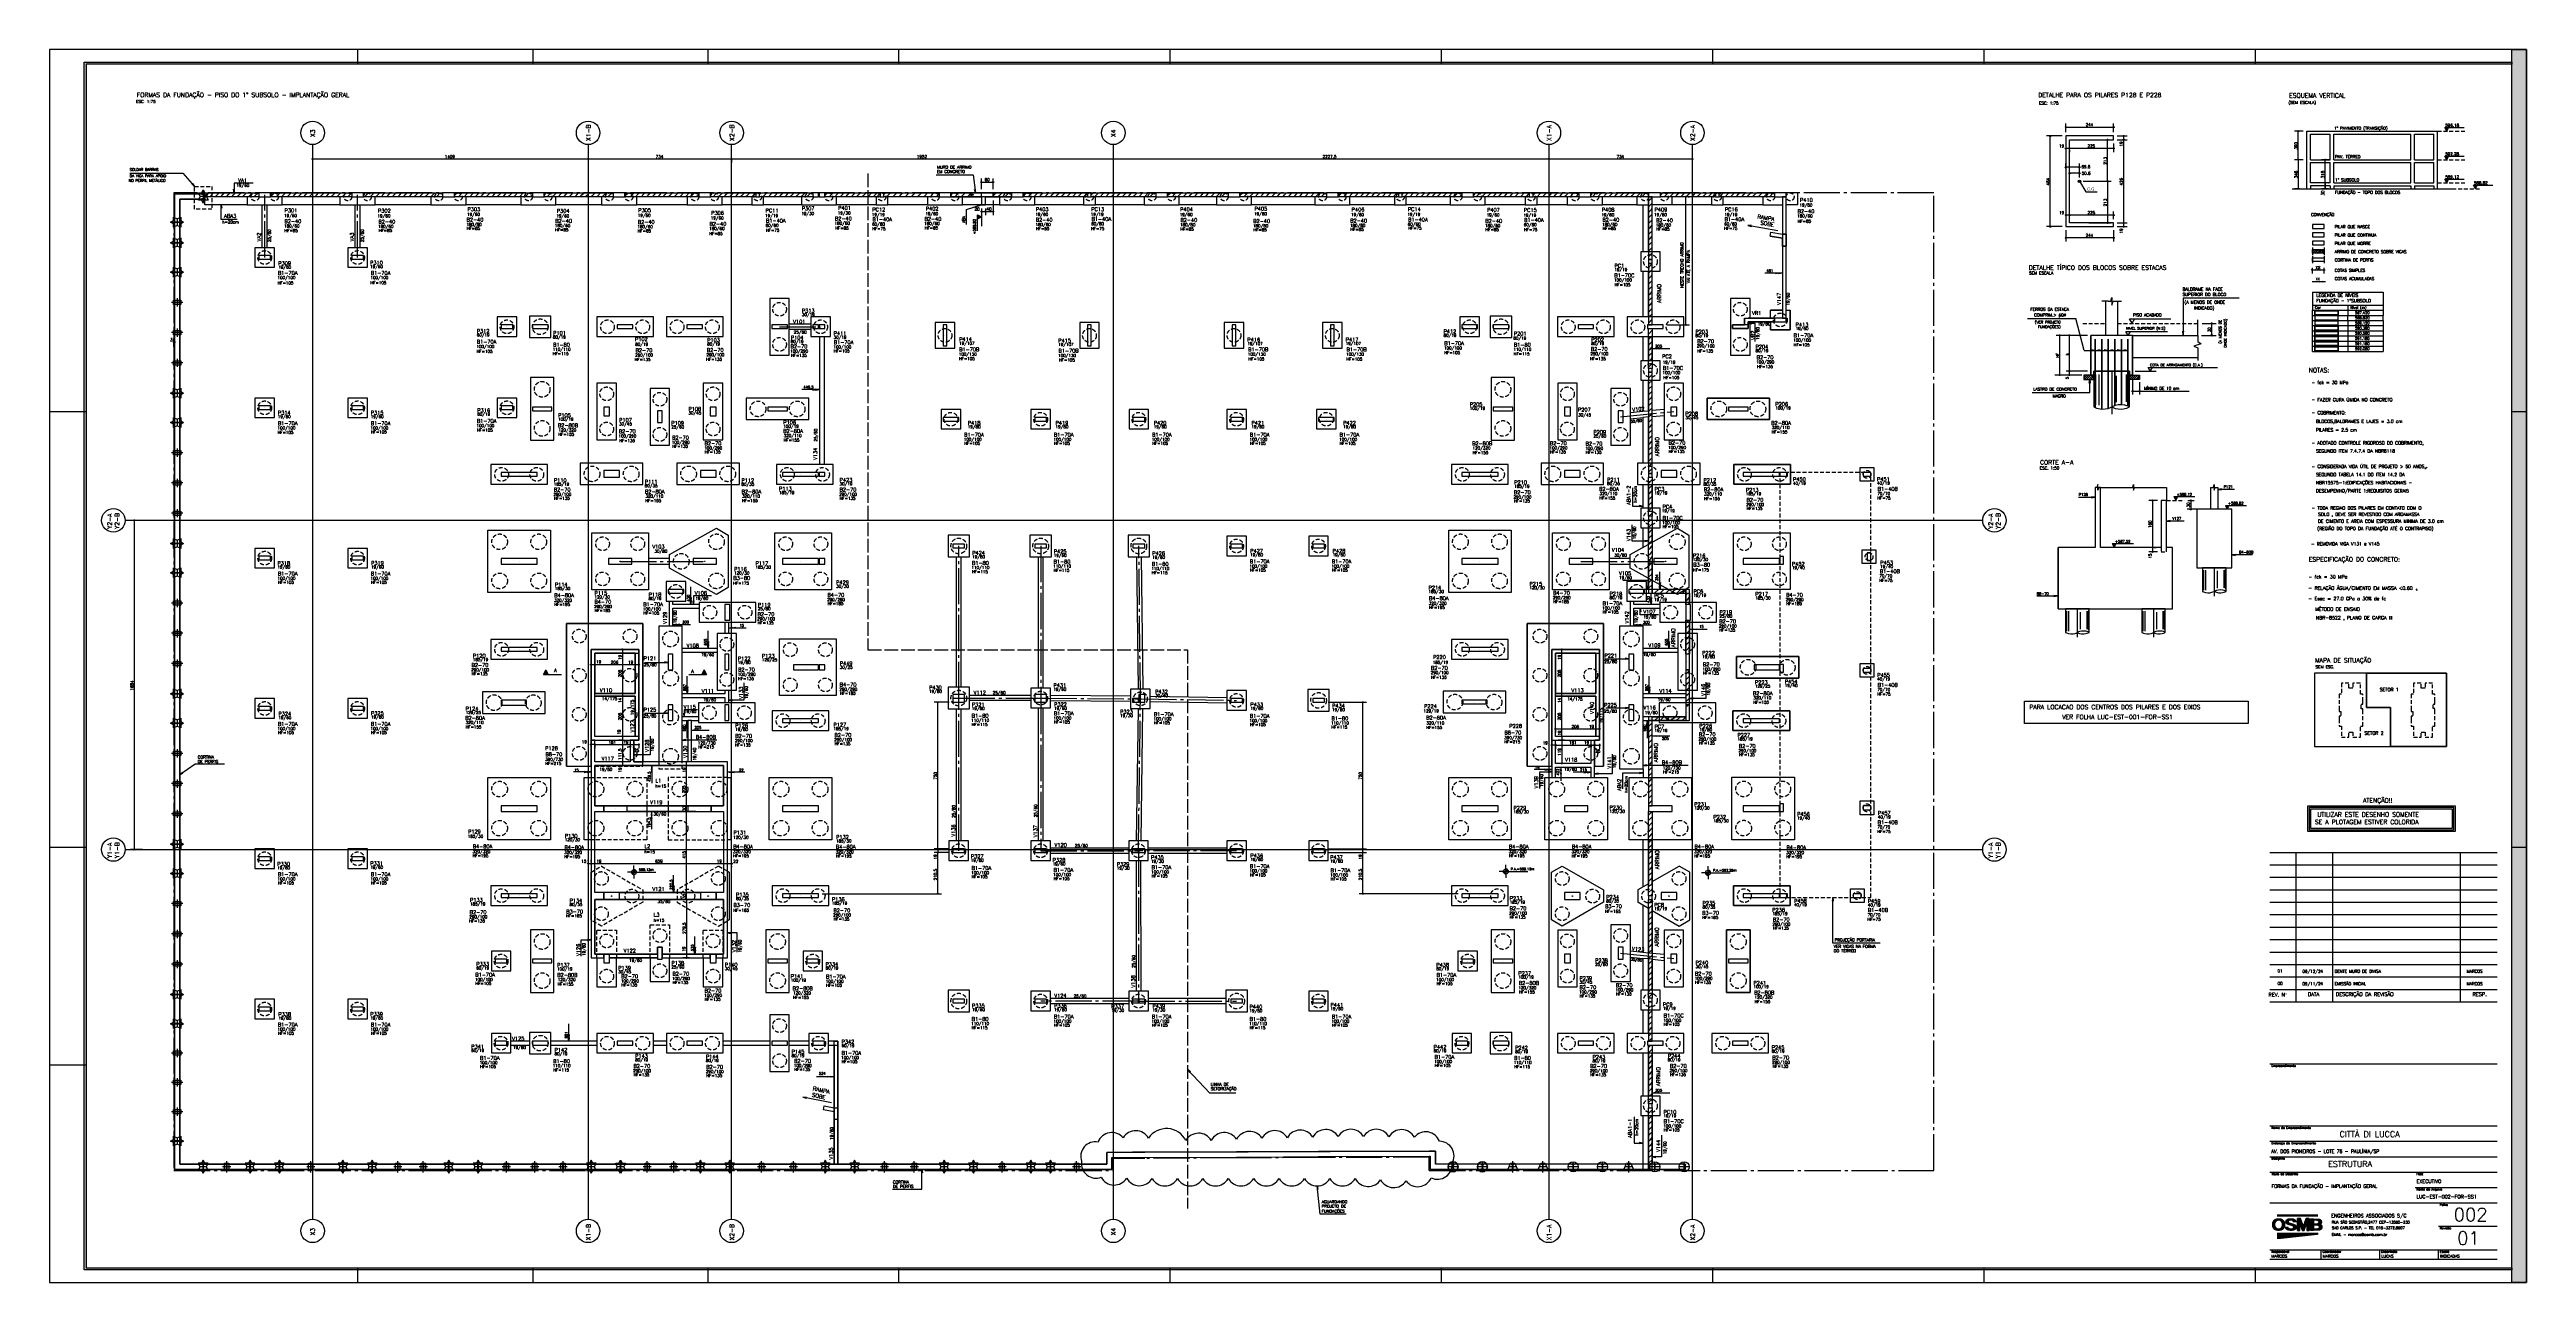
# Model space of a CAD drawing. Extents: x -9640 to 3028, y -572 to 5735.
import ezdxf

# ---------------------------------------------------------------- set-up
doc = ezdxf.new("R2010")
doc.units = 0
doc.header["$LTSCALE"] = 100
doc.header["$MEASUREMENT"] = 0
for name, pattern in [('ESTILO_TQS_0001', [0.85, 0.7, -0.15]), ('ESTILO_TQS_0002', [0.3, 0.2, -0.1]), ('ESTILO_TQS_0003', [2.05, 1.5, -0.2, 0.15, -0.2]), ('ESTILO_TQS_0004', [2.4, 1.5, 0.2, 0.15, -0.2, 0.15, -0.2])]:
    doc.linetypes.add(name, pattern=pattern)
doc.layers.get('0').update_dxf_attribs({"color": 245, "linetype": 'CONTINUOUS'})
for name, color, linetype in [('01', 7, 'CONTINUOUS'), ('10', 7, 'CONTINUOUS'), ('100', 7, 'CONTINUOUS'), ('104', 5, 'CONTINUOUS'), ('11', 7, 'CONTINUOUS'), ('12', 7, 'CONTINUOUS'), ('120', 7, 'CONTINUOUS'), ('13', 7, 'CONTINUOUS'), ('153', 7, 'CONTINUOUS'), ('16', 5, 'CONTINUOUS'), ('178', 7, 'CONTINUOUS'), ('18', 4, 'CONTINUOUS'), ('2', 5, 'CONTINUOUS'), ('200', 7, 'ESTILO_TQS_0002'), ('201', 7, 'ESTILO_TQS_0001'), ('204', 7, 'ESTILO_TQS_0003'), ('205', 5, 'ESTILO_TQS_0004'), ('21', 1, 'CONTINUOUS'), ('210', 7, 'ESTILO_TQS_0002'), ('220', 3, 'CONTINUOUS'), ('221', 102, 'CONTINUOUS'), ('224', 7, 'CONTINUOUS'), ('226', 9, 'CONTINUOUS'), ('235', 7, 'CONTINUOUS'), ('240', 43, 'CONTINUOUS'), ('241', 4, 'CONTINUOUS'), ('242', 7, 'CONTINUOUS'), ('243', 9, 'CONTINUOUS'), ('244', 6, 'CONTINUOUS'), ('246', 3, 'CONTINUOUS'), ('247', 10, 'CONTINUOUS'), ('251', 5, 'CONTINUOUS'), ('3', 1, 'CONTINUOUS'), ('30', 7, 'CONTINUOUS'), ('4', 3, 'CONTINUOUS'), ('8', 7, 'CONTINUOUS'), ('9', 3, 'CONTINUOUS'), ('TEX1', 7, 'CONTINUOUS'), ('TEX2', 7, 'CONTINUOUS')]:
    doc.layers.add(name, color=color, linetype=linetype)
doc.styles.get("Standard").update_dxf_attribs({"font": 'ROMANS.SHX'})
doc.styles.add('TQS_ARIAL', font='arial.ttf')

# ---------------------------------------------------------------- blocks, each defined once
blk = doc.blocks.new('H19', base_point=(-13899.373904, 10592.007577))
for p, q in [((-9591.873904, 10944.44117), (-9591.873904, 10950.335702)), ((-9591.373904, 10944.44117), (-9591.373904, 10950.335702)), ((-9590.873904, 10944.44117), (-9590.873904, 10950.335702)), ((-9590.373904, 10944.44117), (-9590.373904, 10950.335702)), ((-9589.873904, 10944.44117), (-9589.873904, 10950.335702)), ((-9589.373904, 10944.44117), (-9589.373904, 10950.335702)), ((-9588.873904, 10944.44117), (-9588.873904, 10950.335702)), ((-9588.373904, 10944.44117), (-9588.373904, 10950.335702)), ((-9587.873904, 10944.44117), (-9587.873904, 10950.335702)), ((-9587.373904, 10944.44117), (-9587.373904, 10950.335702)), ((-9586.873904, 10944.44117), (-9586.873904, 10950.335702)), ((-9586.373904, 10944.44117), (-9586.373904, 10950.335702)), ((-9585.873904, 10944.44117), (-9585.873904, 10950.335702)), ((-9585.373904, 10944.44117), (-9585.373904, 10950.335702)), ((-9584.873904, 10944.44117), (-9584.873904, 10950.335702)), ((-9584.373904, 10944.44117), (-9584.373904, 10950.335702)), ((-9583.873904, 10944.44117), (-9583.873904, 10950.335702)), ((-9583.373904, 10944.44117), (-9583.373904, 10950.335702)), ((-9582.873904, 10944.44117), (-9582.873904, 10950.335702)), ((-9582.373904, 10944.44117), (-9582.373904, 10950.335702)), ((-9581.873904, 10944.44117), (-9581.873904, 10950.335702)), ((-9581.373904, 10944.44117), (-9581.373904, 10950.335702)), ((-9580.873904, 10944.44117), (-9580.873904, 10950.335702)), ((-9580.373904, 10944.44117), (-9580.373904, 10950.335702)), ((-9579.873904, 10944.44117), (-9579.873904, 10950.335702)), ((-9579.373904, 10944.44117), (-9579.373904, 10950.335702)), ((-9578.873904, 10944.44117), (-9578.873904, 10950.335702)), ((-9578.373904, 10944.44117), (-9578.373904, 10950.335702)), ((-9577.873904, 10944.44117), (-9577.873904, 10950.335702)), ((-9577.373904, 10944.44117), (-9577.373904, 10950.335702)), ((-9576.873904, 10944.44117), (-9576.873904, 10950.335702)), ((-9576.373904, 10944.44117), (-9576.373904, 10950.335702)), ((-9575.873904, 10944.44117), (-9575.873904, 10950.335702)), ((-9575.373904, 10944.44117), (-9575.373904, 10950.335702)), ((-9574.873904, 10944.44117), (-9574.873904, 10950.335702)), ((-9574.373904, 10944.44117), (-9574.373904, 10950.335702)), ((-9573.873904, 10944.44117), (-9573.873904, 10950.335702)), ((-9573.373904, 10944.44117), (-9573.373904, 10950.335702)), ((-9572.873904, 10944.44117), (-9572.873904, 10950.335702)), ((-9572.373904, 10944.44117), (-9572.373904, 10950.335702)), ((-9571.873904, 10944.44117), (-9571.873904, 10950.335702)), ((-9571.373904, 10944.44117), (-9571.373904, 10950.335702)), ((-9570.873904, 10944.44117), (-9570.873904, 10950.335702)), ((-9570.373904, 10944.44117), (-9570.373904, 10950.335702)), ((-9569.873904, 10944.44117), (-9569.873904, 10950.335702)), ((-9569.373904, 10944.44117), (-9569.373904, 10950.335702)), ((-9568.873904, 10944.44117), (-9568.873904, 10950.335702)), ((-9568.373904, 10944.44117), (-9568.373904, 10950.335702)), ((-9567.873904, 10944.44117), (-9567.873904, 10950.335702)), ((-9567.373904, 10944.44117), (-9567.373904, 10950.335702)), ((-9566.873904, 10944.44117), (-9566.873904, 10950.335702)), ((-9566.373904, 10944.44117), (-9566.373904, 10950.335702)), ((-9565.873904, 10944.44117), (-9565.873904, 10950.335702)), ((-9565.373904, 10944.44117), (-9565.373904, 10950.335702)), ((-9564.873904, 10944.44117), (-9564.873904, 10950.335702)), ((-9564.373904, 10944.44117), (-9564.373904, 10950.335702)), ((-9563.873904, 10944.44117), (-9563.873904, 10950.335702)), ((-9563.373904, 10944.44117), (-9563.373904, 10950.335702)), ((-9562.873904, 10944.44117), (-9562.873904, 10950.335702)), ((-9562.373904, 10944.44117), (-9562.373904, 10950.335702)), ((-9561.873904, 10944.44117), (-9561.873904, 10950.335702)), ((-9561.373904, 10944.44117), (-9561.373904, 10950.335702)), ((-9560.873904, 10944.44117), (-9560.873904, 10950.335702)), ((-9560.373904, 10944.44117), (-9560.373904, 10950.335702)), ((-9559.873904, 10944.44117), (-9559.873904, 10950.335702)), ((-9559.373904, 10944.44117), (-9559.373904, 10950.335702)), ((-9558.873904, 10944.44117), (-9558.873904, 10950.335702)), ((-9558.373904, 10944.44117), (-9558.373904, 10950.335702)), ((-9557.873904, 10944.44117), (-9557.873904, 10950.335702)), ((-9557.373904, 10944.44117), (-9557.373904, 10950.335702)), ((-9556.873904, 10944.44117), (-9556.873904, 10950.335702)), ((-9556.373904, 10944.44117), (-9556.373904, 10950.335702)), ((-9555.873904, 10944.44117), (-9555.873904, 10950.335702)), ((-9555.373904, 10944.44117), (-9555.373904, 10950.335702)), ((-9554.873904, 10944.44117), (-9554.873904, 10950.335702)), ((-9554.373904, 10944.44117), (-9554.373904, 10950.335702)), ((-9553.873904, 10944.44117), (-9553.873904, 10950.335702)), ((-9553.373904, 10944.44117), (-9553.373904, 10950.335702)), ((-9552.873904, 10944.44117), (-9552.873904, 10950.335702)), ((-9552.373904, 10944.44117), (-9552.373904, 10950.335702)), ((-9551.873904, 10944.44117), (-9551.873904, 10950.335702)), ((-9551.373904, 10944.44117), (-9551.373904, 10950.335702)), ((-9550.873904, 10944.44117), (-9550.873904, 10950.335702)), ((-9550.373904, 10944.44117), (-9550.373904, 10950.335702)), ((-9549.873904, 10944.44117), (-9549.873904, 10950.335702)), ((-9549.373904, 10944.44117), (-9549.373904, 10950.335702)), ((-9548.873904, 10944.44117), (-9548.873904, 10950.335702)), ((-9548.373904, 10944.44117), (-9548.373904, 10950.335702)), ((-9547.873904, 10944.44117), (-9547.873904, 10950.335702)), ((-9547.373904, 10944.44117), (-9547.373904, 10950.335702)), ((-9546.873904, 10944.44117), (-9546.873904, 10950.335702)), ((-9546.373904, 10944.44117), (-9546.373904, 10950.335702)), ((-9545.873904, 10944.44117), (-9545.873904, 10950.335702)), ((-9545.373904, 10944.44117), (-9545.373904, 10950.335702)), ((-9544.873904, 10944.44117), (-9544.873904, 10950.335702)), ((-9544.373904, 10944.44117), (-9544.373904, 10950.335702)), ((-9543.873904, 10944.44117), (-9543.873904, 10950.335702)), ((-9543.373904, 10944.44117), (-9543.373904, 10950.335702)), ((-9542.873904, 10944.44117), (-9542.873904, 10950.335702)), ((-9542.373904, 10944.44117), (-9542.373904, 10950.335702)), ((-9541.873904, 10944.44117), (-9541.873904, 10950.335702)), ((-9541.373904, 10944.44117), (-9541.373904, 10950.335702)), ((-9540.873904, 10944.44117), (-9540.873904, 10950.335702)), ((-9540.373904, 10944.44117), (-9540.373904, 10950.335702)), ((-9539.873904, 10944.44117), (-9539.873904, 10950.335702)), ((-9539.373904, 10944.44117), (-9539.373904, 10950.335702)), ((-9538.873904, 10944.44117), (-9538.873904, 10950.335702)), ((-9538.373904, 10944.44117), (-9538.373904, 10950.335702)), ((-9537.873904, 10944.44117), (-9537.873904, 10950.335702)), ((-9537.373904, 10944.44117), (-9537.373904, 10950.335702)), ((-9536.873904, 10944.44117), (-9536.873904, 10950.335702)), ((-9536.373904, 10944.44117), (-9536.373904, 10950.335702)), ((-9535.873904, 10944.44117), (-9535.873904, 10950.335702)), ((-9535.373904, 10944.44117), (-9535.373904, 10950.335702)), ((-9534.873904, 10944.44117), (-9534.873904, 10950.335702)), ((-9534.373904, 10944.44117), (-9534.373904, 10950.335702)), ((-9533.873904, 10944.44117), (-9533.873904, 10950.335702)), ((-9533.373904, 10944.44117), (-9533.373904, 10950.335702)), ((-9532.873904, 10944.44117), (-9532.873904, 10950.335702)), ((-9532.373904, 10944.44117), (-9532.373904, 10950.335702)), ((-9531.873904, 10944.44117), (-9531.873904, 10950.335702)), ((-9531.373904, 10944.44117), (-9531.373904, 10950.335702)), ((-9530.873904, 10944.44117), (-9530.873904, 10950.335702)), ((-9530.373904, 10944.44117), (-9530.373904, 10950.335702)), ((-9529.873904, 10944.44117), (-9529.873904, 10950.335702)), ((-9529.373904, 10944.44117), (-9529.373904, 10950.335702)), ((-9528.873904, 10944.44117), (-9528.873904, 10950.335702)), ((-9528.373904, 10944.44117), (-9528.373904, 10950.335702)), ((-9527.873904, 10944.44117), (-9527.873904, 10950.335702)), ((-9527.373904, 10944.44117), (-9527.373904, 10950.335702)), ((-9526.873904, 10944.44117), (-9526.873904, 10950.335702)), ((-9526.373904, 10944.44117), (-9526.373904, 10950.335702)), ((-9525.873904, 10944.44117), (-9525.873904, 10950.335702)), ((-9525.373904, 10944.44117), (-9525.373904, 10950.335702)), ((-9524.873904, 10944.44117), (-9524.873904, 10950.335702)), ((-9524.373904, 10944.44117), (-9524.373904, 10950.335702)), ((-9523.873904, 10944.44117), (-9523.873904, 10950.335702)), ((-9523.373904, 10944.44117), (-9523.373904, 10950.335702)), ((-9522.873904, 10944.44117), (-9522.873904, 10950.335702)), ((-9522.373904, 10944.44117), (-9522.373904, 10950.335702)), ((-9521.873904, 10944.44117), (-9521.873904, 10950.335702)), ((-9521.373904, 10944.44117), (-9521.373904, 10950.335702)), ((-9520.873904, 10944.44117), (-9520.873904, 10950.335702)), ((-9520.373904, 10944.44117), (-9520.373904, 10950.335702)), ((-9519.873904, 10944.44117), (-9519.873904, 10950.335702)), ((-9519.373904, 10944.44117), (-9519.373904, 10950.335702)), ((-9518.873904, 10944.44117), (-9518.873904, 10950.335702)), ((-9518.373904, 10944.44117), (-9518.373904, 10950.335702)), ((-9517.873904, 10944.44117), (-9517.873904, 10950.335702)), ((-9517.373904, 10944.44117), (-9517.373904, 10950.335702)), ((-9516.873904, 10944.44117), (-9516.873904, 10950.335702)), ((-9516.373904, 10944.44117), (-9516.373904, 10950.335702)), ((-9515.873904, 10944.44117), (-9515.873904, 10950.335702)), ((-9515.373904, 10944.44117), (-9515.373904, 10950.335702)), ((-9514.873904, 10944.44117), (-9514.873904, 10950.335702)), ((-9514.373904, 10944.44117), (-9514.373904, 10950.335702)), ((-9513.873904, 10944.44117), (-9513.873904, 10950.335702)), ((-9513.373904, 10944.44117), (-9513.373904, 10950.335702)), ((-9512.873904, 10944.44117), (-9512.873904, 10950.335702)), ((-9512.373904, 10944.44117), (-9512.373904, 10950.335702)), ((-9511.873904, 10944.44117), (-9511.873904, 10950.335702)), ((-9511.373904, 10944.44117), (-9511.373904, 10950.335702)), ((-9510.873904, 10944.44117), (-9510.873904, 10950.335702)), ((-9510.373904, 10944.44117), (-9510.373904, 10950.335702)), ((-9509.873904, 10944.44117), (-9509.873904, 10950.335702)), ((-9509.373904, 10944.44117), (-9509.373904, 10950.335702)), ((-9508.873904, 10944.44117), (-9508.873904, 10950.335702)), ((-9508.373904, 10944.44117), (-9508.373904, 10950.335702)), ((-9507.873904, 10944.44117), (-9507.873904, 10950.335702)), ((-9507.373904, 10944.44117), (-9507.373904, 10950.335702)), ((-9506.873904, 10944.44117), (-9506.873904, 10950.335702)), ((-9506.373904, 10944.44117), (-9506.373904, 10950.335702)), ((-9505.873904, 10944.44117), (-9505.873904, 10950.335702)), ((-9505.373904, 10944.44117), (-9505.373904, 10950.335702)), ((-9504.873904, 10944.44117), (-9504.873904, 10950.335702)), ((-9504.373904, 10944.44117), (-9504.373904, 10950.335702)), ((-9503.873904, 10944.44117), (-9503.873904, 10950.335702)), ((-9503.373904, 10944.44117), (-9503.373904, 10950.335702)), ((-9502.873904, 10944.44117), (-9502.873904, 10950.335702)), ((-9502.373904, 10944.44117), (-9502.373904, 10950.335702)), ((-9501.873904, 10944.44117), (-9501.873904, 10950.335702)), ((-9501.373904, 10944.44117), (-9501.373904, 10950.335702)), ((-9500.873904, 10944.44117), (-9500.873904, 10950.335702)), ((-9500.373904, 10944.44117), (-9500.373904, 10950.335702)), ((-9499.873904, 10944.44117), (-9499.873904, 10950.335702)), ((-9499.373904, 10944.44117), (-9499.373904, 10950.335702)), ((-9498.873904, 10944.44117), (-9498.873904, 10950.335702)), ((-9498.373904, 10944.44117), (-9498.373904, 10950.335702)), ((-9497.873904, 10944.44117), (-9497.873904, 10950.335702)), ((-9497.373904, 10944.44117), (-9497.373904, 10950.335702)), ((-9496.873904, 10944.44117), (-9496.873904, 10950.335702)), ((-9496.373904, 10944.44117), (-9496.373904, 10950.335702)), ((-9495.873904, 10944.44117), (-9495.873904, 10950.335702)), ((-9495.373904, 10944.44117), (-9495.373904, 10950.335702)), ((-9494.873904, 10944.44117), (-9494.873904, 10950.335702)), ((-9494.373904, 10944.44117), (-9494.373904, 10950.335702)), ((-9493.873904, 10944.44117), (-9493.873904, 10950.335702)), ((-9493.373904, 10944.44117), (-9493.373904, 10950.335702)), ((-9492.873904, 10944.44117), (-9492.873904, 10950.335702)), ((-9492.373904, 10944.44117), (-9492.373904, 10950.335702)), ((-9491.873904, 10944.44117), (-9491.873904, 10950.335702)), ((-9491.373904, 10944.44117), (-9491.373904, 10950.335702)), ((-9490.873904, 10944.44117), (-9490.873904, 10950.335702)), ((-9490.373904, 10944.44117), (-9490.373904, 10950.335702)), ((-9489.873904, 10944.44117), (-9489.873904, 10950.335702)), ((-9489.373904, 10944.44117), (-9489.373904, 10950.335702)), ((-9488.873904, 10944.44117), (-9488.873904, 10950.335702)), ((-9488.373904, 10944.44117), (-9488.373904, 10950.335702)), ((-9487.873904, 10944.44117), (-9487.873904, 10950.335702)), ((-9487.373904, 10944.44117), (-9487.373904, 10950.335702)), ((-9486.873904, 10944.44117), (-9486.873904, 10950.335702)), ((-9486.373904, 10944.44117), (-9486.373904, 10950.335702)), ((-9485.873904, 10944.44117), (-9485.873904, 10950.335702)), ((-9485.373904, 10944.44117), (-9485.373904, 10950.335702)), ((-9484.873904, 10944.44117), (-9484.873904, 10950.335702)), ((-9484.373904, 10944.44117), (-9484.373904, 10950.335702)), ((-9483.873904, 10944.44117), (-9483.873904, 10950.335702)), ((-9483.373904, 10944.44117), (-9483.373904, 10950.335702)), ((-9482.873904, 10944.44117), (-9482.873904, 10950.335702)), ((-9482.373904, 10944.44117), (-9482.373904, 10950.335702)), ((-9481.873904, 10944.44117), (-9481.873904, 10950.335702)), ((-9481.373904, 10944.44117), (-9481.373904, 10950.335702)), ((-9480.873904, 10944.44117), (-9480.873904, 10950.335702)), ((-9480.373904, 10944.44117), (-9480.373904, 10950.335702)), ((-9479.873904, 10944.44117), (-9479.873904, 10950.335702)), ((-9479.373904, 10944.44117), (-9479.373904, 10950.335702)), ((-9478.873904, 10944.44117), (-9478.873904, 10950.335702)), ((-9478.373904, 10944.44117), (-9478.373904, 10950.335702)), ((-9477.873904, 10944.44117), (-9477.873904, 10950.335702)), ((-9477.373904, 10944.44117), (-9477.373904, 10950.335702)), ((-9476.873904, 10944.44117), (-9476.873904, 10950.335702)), ((-9476.373904, 10944.44117), (-9476.373904, 10950.335702)), ((-9475.873904, 10944.44117), (-9475.873904, 10950.335702)), ((-9475.373904, 10944.44117), (-9475.373904, 10950.335702)), ((-9474.873904, 10944.44117), (-9474.873904, 10950.335702)), ((-9474.373904, 10944.44117), (-9474.373904, 10950.335702)), ((-9473.873904, 10944.44117), (-9473.873904, 10950.335702)), ((-9473.373904, 10944.44117), (-9473.373904, 10950.335702)), ((-9472.873904, 10944.44117), (-9472.873904, 10950.335702)), ((-9472.373904, 10944.44117), (-9472.373904, 10950.335702)), ((-9471.873904, 10944.44117), (-9471.873904, 10950.335702)), ((-9471.373904, 10944.44117), (-9471.373904, 10950.335702)), ((-9470.873904, 10944.44117), (-9470.873904, 10950.335702)), ((-9470.373904, 10944.44117), (-9470.373904, 10950.335702)), ((-9469.873904, 10944.44117), (-9469.873904, 10950.335702)), ((-9469.373904, 10944.44117), (-9469.373904, 10950.335702)), ((-9468.873904, 10944.44117), (-9468.873904, 10950.335702)), ((-9468.373904, 10944.44117), (-9468.373904, 10950.335702))]:
    blk.add_line(p, q)
blk = doc.blocks.new('H20', base_point=(-13899.373904, 10592.007577))
for p, q in [((-9607.604373, 10915.726327), (-9607.604373, 10923.386483)), ((-9607.104373, 10913.046639), (-9607.104373, 10926.085702)), ((-9606.604373, 10911.960702), (-9606.604373, 10927.171639)), ((-9606.104373, 10910.87867), (-9606.104373, 10928.257577)), ((-9605.604373, 10909.792733), (-9605.604373, 10929.343514)), ((-9605.104373, 10908.710702), (-9605.104373, 10930.433358)), ((-9604.604373, 10907.937264), (-9604.604373, 10931.202889)), ((-9604.104373, 10907.402108), (-9604.104373, 10931.734139)), ((-9603.604373, 10906.870858), (-9603.604373, 10932.269295)), ((-9603.104373, 10906.335702), (-9603.104373, 10932.800545)), ((-9602.604373, 10905.800545), (-9602.604373, 10933.335702)), ((-9602.104373, 10905.265389), (-9602.104373, 10933.866952)), ((-9601.604373, 10904.730233), (-9601.604373, 10934.402108)), ((-9601.104373, 10904.198983), (-9601.104373, 10934.933358)), ((-9600.604373, 10903.874764), (-9600.604373, 10935.257577)), ((-9600.104373, 10923.741952), (-9600.104373, 10935.507577)), ((-9600.104373, 10903.632577), (-9600.104373, 10915.44117)), ((-9599.604373, 10925.140389), (-9599.604373, 10935.757577)), ((-9599.604373, 10903.386483), (-9599.604373, 10914.06617)), ((-9599.104373, 10926.538827), (-9599.104373, 10936.007577)), ((-9599.104373, 10903.140389), (-9599.104373, 10912.687264)), ((-9598.604373, 10927.480233), (-9598.604373, 10936.257577)), ((-9598.604373, 10902.894295), (-9598.604373, 10911.75367)), ((-9598.104373, 10928.105233), (-9598.104373, 10936.507577)), ((-9598.104373, 10902.652108), (-9598.104373, 10911.12867)), ((-9597.604373, 10928.730233), (-9597.604373, 10936.757577)), ((-9597.604373, 10902.406014), (-9597.604373, 10910.50367)), ((-9597.104373, 10929.355233), (-9597.104373, 10937.007577)), ((-9597.104373, 10902.15992), (-9597.104373, 10909.874764)), ((-9596.604373, 10929.945077), (-9596.604373, 10937.257577)), ((-9596.604373, 10901.913827), (-9596.604373, 10909.288827)), ((-9596.104373, 10930.214608), (-9596.104373, 10937.507577)), ((-9596.104373, 10901.671639), (-9596.104373, 10909.015389)), ((-9595.604373, 10930.488045), (-9595.604373, 10937.757577)), ((-9595.604373, 10901.425545), (-9595.604373, 10908.745858)), ((-9595.104373, 10930.761483), (-9595.104373, 10937.843514)), ((-9595.104373, 10901.335702), (-9595.104373, 10908.47242)), ((-9594.604373, 10931.03492), (-9594.604373, 10937.917733)), ((-9594.604373, 10901.265389), (-9594.604373, 10908.198983)), ((-9594.104373, 10931.304452), (-9594.104373, 10937.988045)), ((-9594.104373, 10901.19117), (-9594.104373, 10907.925545)), ((-9593.604373, 10931.577889), (-9593.604373, 10938.062264)), ((-9593.604373, 10901.116952), (-9593.604373, 10907.656014)), ((-9593.104373, 10931.765389), (-9593.104373, 10938.132577)), ((-9593.104373, 10901.042733), (-9593.104373, 10907.468514)), ((-9592.604373, 10931.839608), (-9592.604373, 10938.206795)), ((-9592.604373, 10900.97242), (-9592.604373, 10907.390389)), ((-9592.104373, 10931.917733), (-9592.104373, 10938.281014)), ((-9592.104373, 10900.898202), (-9592.104373, 10907.312264)), ((-9591.604373, 10931.991952), (-9591.604373, 10938.351327)), ((-9591.604373, 10900.823983), (-9591.604373, 10907.234139)), ((-9591.104373, 10932.070077), (-9591.104373, 10938.425545)), ((-9591.104373, 10900.749764), (-9591.104373, 10907.15992)), ((-9590.604373, 10932.144295), (-9590.604373, 10938.495858)), ((-9590.604373, 10900.679452), (-9590.604373, 10907.081795)), ((-9590.104373, 10932.22242), (-9590.104373, 10938.570077)), ((-9590.104373, 10900.605233), (-9590.104373, 10907.00367)), ((-9589.604373, 10932.296639), (-9589.604373, 10938.640389)), ((-9589.604373, 10900.531014), (-9589.604373, 10906.925545)), ((-9589.104373, 10932.374764), (-9589.104373, 10938.714608)), ((-9589.104373, 10900.456795), (-9589.104373, 10906.851327))]:
    blk.add_line(p, q)
blk = doc.blocks.new('H21', base_point=(-13899.373904, 10592.007577))
for p, q in [((-9607.604373, 10915.726327), (-9607.604373, 10923.386483)), ((-9607.104373, 10913.046639), (-9607.104373, 10926.085702)), ((-9606.604373, 10911.960702), (-9606.604373, 10927.171639)), ((-9606.104373, 10910.87867), (-9606.104373, 10928.257577)), ((-9605.604373, 10909.792733), (-9605.604373, 10929.343514)), ((-9605.104373, 10908.710702), (-9605.104373, 10930.433358)), ((-9604.604373, 10907.937264), (-9604.604373, 10931.202889)), ((-9604.104373, 10907.402108), (-9604.104373, 10931.734139)), ((-9603.604373, 10906.870858), (-9603.604373, 10932.269295)), ((-9603.104373, 10906.335702), (-9603.104373, 10932.800545)), ((-9602.604373, 10905.800545), (-9602.604373, 10933.335702)), ((-9602.104373, 10905.265389), (-9602.104373, 10933.866952)), ((-9601.604373, 10904.730233), (-9601.604373, 10934.402108)), ((-9601.104373, 10904.198983), (-9601.104373, 10934.933358)), ((-9600.604373, 10903.874764), (-9600.604373, 10935.257577)), ((-9600.104373, 10923.741952), (-9600.104373, 10935.507577)), ((-9600.104373, 10903.632577), (-9600.104373, 10915.44117)), ((-9599.604373, 10925.140389), (-9599.604373, 10935.757577)), ((-9599.604373, 10903.386483), (-9599.604373, 10914.06617)), ((-9599.104373, 10926.538827), (-9599.104373, 10936.007577)), ((-9599.104373, 10903.140389), (-9599.104373, 10912.687264)), ((-9598.604373, 10927.480233), (-9598.604373, 10936.257577)), ((-9598.604373, 10902.894295), (-9598.604373, 10911.75367)), ((-9598.104373, 10928.105233), (-9598.104373, 10936.507577)), ((-9598.104373, 10902.652108), (-9598.104373, 10911.12867)), ((-9597.604373, 10928.730233), (-9597.604373, 10936.757577)), ((-9597.604373, 10902.406014), (-9597.604373, 10910.50367)), ((-9597.104373, 10929.355233), (-9597.104373, 10937.007577)), ((-9597.104373, 10902.15992), (-9597.104373, 10909.874764)), ((-9596.604373, 10929.945077), (-9596.604373, 10937.257577)), ((-9596.604373, 10901.913827), (-9596.604373, 10909.288827)), ((-9596.104373, 10930.214608), (-9596.104373, 10937.507577)), ((-9596.104373, 10901.671639), (-9596.104373, 10909.015389)), ((-9595.604373, 10930.488045), (-9595.604373, 10937.757577)), ((-9595.604373, 10901.425545), (-9595.604373, 10908.745858)), ((-9595.104373, 10930.761483), (-9595.104373, 10937.843514)), ((-9595.104373, 10901.335702), (-9595.104373, 10908.47242)), ((-9594.604373, 10931.03492), (-9594.604373, 10937.917733)), ((-9594.604373, 10901.265389), (-9594.604373, 10908.198983)), ((-9594.104373, 10931.304452), (-9594.104373, 10937.988045)), ((-9594.104373, 10901.19117), (-9594.104373, 10907.925545)), ((-9593.604373, 10931.577889), (-9593.604373, 10938.062264)), ((-9593.604373, 10901.116952), (-9593.604373, 10907.656014)), ((-9593.104373, 10931.765389), (-9593.104373, 10938.132577)), ((-9593.104373, 10901.042733), (-9593.104373, 10907.468514)), ((-9592.604373, 10931.839608), (-9592.604373, 10938.206795)), ((-9592.604373, 10900.97242), (-9592.604373, 10907.390389)), ((-9592.104373, 10931.917733), (-9592.104373, 10938.281014)), ((-9592.104373, 10900.898202), (-9592.104373, 10907.312264)), ((-9591.604373, 10931.991952), (-9591.604373, 10938.351327)), ((-9591.604373, 10900.823983), (-9591.604373, 10907.234139)), ((-9591.104373, 10932.070077), (-9591.104373, 10938.425545)), ((-9591.104373, 10900.749764), (-9591.104373, 10907.15992)), ((-9590.604373, 10932.144295), (-9590.604373, 10938.495858)), ((-9590.604373, 10900.679452), (-9590.604373, 10907.081795)), ((-9590.104373, 10932.22242), (-9590.104373, 10938.570077)), ((-9590.104373, 10900.605233), (-9590.104373, 10907.00367)), ((-9589.604373, 10932.296639), (-9589.604373, 10938.640389)), ((-9589.604373, 10900.531014), (-9589.604373, 10906.925545)), ((-9589.104373, 10932.374764), (-9589.104373, 10938.714608)), ((-9589.104373, 10900.456795), (-9589.104373, 10906.851327))]:
    blk.add_line(p, q)
blk = doc.blocks.new('H22', base_point=(-13899.373904, 10592.007577))
for p, q in [((-9607.604373, 10915.726327), (-9607.604373, 10923.386483)), ((-9607.104373, 10913.046639), (-9607.104373, 10926.085702)), ((-9606.604373, 10911.960702), (-9606.604373, 10927.171639)), ((-9606.104373, 10910.87867), (-9606.104373, 10928.257577)), ((-9605.604373, 10909.792733), (-9605.604373, 10929.343514)), ((-9605.104373, 10908.710702), (-9605.104373, 10930.433358)), ((-9604.604373, 10907.937264), (-9604.604373, 10931.202889)), ((-9604.104373, 10907.402108), (-9604.104373, 10931.734139)), ((-9603.604373, 10906.870858), (-9603.604373, 10932.269295)), ((-9603.104373, 10906.335702), (-9603.104373, 10932.800545)), ((-9602.604373, 10905.800545), (-9602.604373, 10933.335702)), ((-9602.104373, 10905.265389), (-9602.104373, 10933.866952)), ((-9601.604373, 10904.730233), (-9601.604373, 10934.402108)), ((-9601.104373, 10904.198983), (-9601.104373, 10934.933358)), ((-9600.604373, 10903.874764), (-9600.604373, 10935.257577)), ((-9600.104373, 10923.741952), (-9600.104373, 10935.507577)), ((-9600.104373, 10903.632577), (-9600.104373, 10915.44117)), ((-9599.604373, 10925.140389), (-9599.604373, 10935.757577)), ((-9599.604373, 10903.386483), (-9599.604373, 10914.06617)), ((-9599.104373, 10926.538827), (-9599.104373, 10936.007577)), ((-9599.104373, 10903.140389), (-9599.104373, 10912.687264)), ((-9598.604373, 10927.480233), (-9598.604373, 10936.257577)), ((-9598.604373, 10902.894295), (-9598.604373, 10911.75367)), ((-9598.104373, 10928.105233), (-9598.104373, 10936.507577)), ((-9598.104373, 10902.652108), (-9598.104373, 10911.12867)), ((-9597.604373, 10928.730233), (-9597.604373, 10936.757577)), ((-9597.604373, 10902.406014), (-9597.604373, 10910.50367)), ((-9597.104373, 10929.355233), (-9597.104373, 10937.007577)), ((-9597.104373, 10902.15992), (-9597.104373, 10909.874764)), ((-9596.604373, 10929.945077), (-9596.604373, 10937.257577)), ((-9596.604373, 10901.913827), (-9596.604373, 10909.288827)), ((-9596.104373, 10930.214608), (-9596.104373, 10937.507577)), ((-9596.104373, 10901.671639), (-9596.104373, 10909.015389)), ((-9595.604373, 10930.488045), (-9595.604373, 10937.757577)), ((-9595.604373, 10901.425545), (-9595.604373, 10908.745858)), ((-9595.104373, 10930.761483), (-9595.104373, 10937.843514)), ((-9595.104373, 10901.335702), (-9595.104373, 10908.47242)), ((-9594.604373, 10931.03492), (-9594.604373, 10937.917733)), ((-9594.604373, 10901.265389), (-9594.604373, 10908.198983)), ((-9594.104373, 10931.304452), (-9594.104373, 10937.988045)), ((-9594.104373, 10901.19117), (-9594.104373, 10907.925545)), ((-9593.604373, 10931.577889), (-9593.604373, 10938.062264)), ((-9593.604373, 10901.116952), (-9593.604373, 10907.656014)), ((-9593.104373, 10931.765389), (-9593.104373, 10938.132577)), ((-9593.104373, 10901.042733), (-9593.104373, 10907.468514)), ((-9592.604373, 10931.839608), (-9592.604373, 10938.206795)), ((-9592.604373, 10900.97242), (-9592.604373, 10907.390389)), ((-9592.104373, 10931.917733), (-9592.104373, 10938.281014)), ((-9592.104373, 10900.898202), (-9592.104373, 10907.312264)), ((-9591.604373, 10931.991952), (-9591.604373, 10938.351327)), ((-9591.604373, 10900.823983), (-9591.604373, 10907.234139)), ((-9591.104373, 10932.070077), (-9591.104373, 10938.425545)), ((-9591.104373, 10900.749764), (-9591.104373, 10907.15992)), ((-9590.604373, 10932.144295), (-9590.604373, 10938.495858)), ((-9590.604373, 10900.679452), (-9590.604373, 10907.081795)), ((-9590.104373, 10932.22242), (-9590.104373, 10938.570077)), ((-9590.104373, 10900.605233), (-9590.104373, 10907.00367)), ((-9589.604373, 10932.296639), (-9589.604373, 10938.640389)), ((-9589.604373, 10900.531014), (-9589.604373, 10906.925545)), ((-9589.104373, 10932.374764), (-9589.104373, 10938.714608)), ((-9589.104373, 10900.456795), (-9589.104373, 10906.851327))]:
    blk.add_line(p, q)
blk = doc.blocks.new('H23', base_point=(-13899.373904, 10592.007577))
for p, q in [((-9607.604373, 10915.726327), (-9607.604373, 10923.386483)), ((-9607.104373, 10913.046639), (-9607.104373, 10926.085702)), ((-9606.604373, 10911.960702), (-9606.604373, 10927.171639)), ((-9606.104373, 10910.87867), (-9606.104373, 10928.257577)), ((-9605.604373, 10909.792733), (-9605.604373, 10929.343514)), ((-9605.104373, 10908.710702), (-9605.104373, 10930.433358)), ((-9604.604373, 10907.937264), (-9604.604373, 10931.202889)), ((-9604.104373, 10907.402108), (-9604.104373, 10931.734139)), ((-9603.604373, 10906.870858), (-9603.604373, 10932.269295)), ((-9603.104373, 10906.335702), (-9603.104373, 10932.800545)), ((-9602.604373, 10905.800545), (-9602.604373, 10933.335702)), ((-9602.104373, 10905.265389), (-9602.104373, 10933.866952)), ((-9601.604373, 10904.730233), (-9601.604373, 10934.402108)), ((-9601.104373, 10904.198983), (-9601.104373, 10934.933358)), ((-9600.604373, 10903.874764), (-9600.604373, 10935.257577)), ((-9600.104373, 10923.741952), (-9600.104373, 10935.507577)), ((-9600.104373, 10903.632577), (-9600.104373, 10915.44117)), ((-9599.604373, 10925.140389), (-9599.604373, 10935.757577)), ((-9599.604373, 10903.386483), (-9599.604373, 10914.06617)), ((-9599.104373, 10926.538827), (-9599.104373, 10936.007577)), ((-9599.104373, 10903.140389), (-9599.104373, 10912.687264)), ((-9598.604373, 10927.480233), (-9598.604373, 10936.257577)), ((-9598.604373, 10902.894295), (-9598.604373, 10911.75367)), ((-9598.104373, 10928.105233), (-9598.104373, 10936.507577)), ((-9598.104373, 10902.652108), (-9598.104373, 10911.12867)), ((-9597.604373, 10928.730233), (-9597.604373, 10936.757577)), ((-9597.604373, 10902.406014), (-9597.604373, 10910.50367)), ((-9597.104373, 10929.355233), (-9597.104373, 10937.007577)), ((-9597.104373, 10902.15992), (-9597.104373, 10909.874764)), ((-9596.604373, 10929.945077), (-9596.604373, 10937.257577)), ((-9596.604373, 10901.913827), (-9596.604373, 10909.288827)), ((-9596.104373, 10930.214608), (-9596.104373, 10937.507577)), ((-9596.104373, 10901.671639), (-9596.104373, 10909.015389)), ((-9595.604373, 10930.488045), (-9595.604373, 10937.757577)), ((-9595.604373, 10901.425545), (-9595.604373, 10908.745858)), ((-9595.104373, 10930.761483), (-9595.104373, 10937.843514)), ((-9595.104373, 10901.335702), (-9595.104373, 10908.47242)), ((-9594.604373, 10931.03492), (-9594.604373, 10937.917733)), ((-9594.604373, 10901.265389), (-9594.604373, 10908.198983)), ((-9594.104373, 10931.304452), (-9594.104373, 10937.988045)), ((-9594.104373, 10901.19117), (-9594.104373, 10907.925545)), ((-9593.604373, 10931.577889), (-9593.604373, 10938.062264)), ((-9593.604373, 10901.116952), (-9593.604373, 10907.656014)), ((-9593.104373, 10931.765389), (-9593.104373, 10938.132577)), ((-9593.104373, 10901.042733), (-9593.104373, 10907.468514)), ((-9592.604373, 10931.839608), (-9592.604373, 10938.206795)), ((-9592.604373, 10900.97242), (-9592.604373, 10907.390389)), ((-9592.104373, 10931.917733), (-9592.104373, 10938.281014)), ((-9592.104373, 10900.898202), (-9592.104373, 10907.312264)), ((-9591.604373, 10931.991952), (-9591.604373, 10938.351327)), ((-9591.604373, 10900.823983), (-9591.604373, 10907.234139)), ((-9591.104373, 10932.070077), (-9591.104373, 10938.425545)), ((-9591.104373, 10900.749764), (-9591.104373, 10907.15992)), ((-9590.604373, 10932.144295), (-9590.604373, 10938.495858)), ((-9590.604373, 10900.679452), (-9590.604373, 10907.081795)), ((-9590.104373, 10932.22242), (-9590.104373, 10938.570077)), ((-9590.104373, 10900.605233), (-9590.104373, 10907.00367)), ((-9589.604373, 10932.296639), (-9589.604373, 10938.640389)), ((-9589.604373, 10900.531014), (-9589.604373, 10906.925545)), ((-9589.104373, 10932.374764), (-9589.104373, 10938.714608)), ((-9589.104373, 10900.456795), (-9589.104373, 10906.851327))]:
    blk.add_line(p, q)
blk = doc.blocks.new('H26', base_point=(-13899.373904, 10592.007577))
for p, q in [((-9481.580935, 10907.277108), (-9481.580935, 10923.046639)), ((-9481.080935, 10931.761483), (-9481.080935, 10937.90992)), ((-9481.080935, 10916.898202), (-9481.080935, 10923.046639)), ((-9481.080935, 10901.19117), (-9481.080935, 10907.277108)), ((-9480.580935, 10931.761483), (-9480.580935, 10937.90992)), ((-9480.580935, 10916.898202), (-9480.580935, 10923.046639)), ((-9480.580935, 10901.19117), (-9480.580935, 10907.277108)), ((-9480.080935, 10931.761483), (-9480.080935, 10937.90992)), ((-9480.080935, 10916.898202), (-9480.080935, 10923.046639)), ((-9480.080935, 10901.19117), (-9480.080935, 10907.277108)), ((-9479.580935, 10931.761483), (-9479.580935, 10937.90992)), ((-9479.580935, 10916.898202), (-9479.580935, 10923.046639)), ((-9479.580935, 10901.19117), (-9479.580935, 10907.277108)), ((-9479.080935, 10931.761483), (-9479.080935, 10937.90992)), ((-9479.080935, 10916.898202), (-9479.080935, 10923.046639)), ((-9479.080935, 10901.19117), (-9479.080935, 10907.277108)), ((-9478.580935, 10931.761483), (-9478.580935, 10937.90992)), ((-9478.580935, 10916.898202), (-9478.580935, 10923.046639)), ((-9478.580935, 10901.19117), (-9478.580935, 10907.277108)), ((-9478.080935, 10931.761483), (-9478.080935, 10937.90992)), ((-9478.080935, 10916.898202), (-9478.080935, 10923.046639)), ((-9478.080935, 10901.19117), (-9478.080935, 10907.277108)), ((-9477.580935, 10931.761483), (-9477.580935, 10937.90992)), ((-9477.580935, 10916.898202), (-9477.580935, 10923.046639)), ((-9477.580935, 10901.19117), (-9477.580935, 10907.277108)), ((-9477.080935, 10931.761483), (-9477.080935, 10937.90992)), ((-9477.080935, 10916.898202), (-9477.080935, 10923.046639)), ((-9477.080935, 10901.19117), (-9477.080935, 10907.277108)), ((-9476.580935, 10931.761483), (-9476.580935, 10937.90992)), ((-9476.580935, 10916.898202), (-9476.580935, 10923.046639)), ((-9476.580935, 10901.19117), (-9476.580935, 10907.277108)), ((-9476.080935, 10931.761483), (-9476.080935, 10937.90992)), ((-9476.080935, 10916.898202), (-9476.080935, 10923.046639)), ((-9476.080935, 10901.19117), (-9476.080935, 10907.277108)), ((-9475.580935, 10931.761483), (-9475.580935, 10937.90992)), ((-9475.580935, 10916.898202), (-9475.580935, 10923.046639)), ((-9475.580935, 10901.19117), (-9475.580935, 10907.277108)), ((-9475.080935, 10931.761483), (-9475.080935, 10937.90992)), ((-9475.080935, 10916.898202), (-9475.080935, 10923.046639)), ((-9475.080935, 10901.19117), (-9475.080935, 10907.277108)), ((-9474.580935, 10931.761483), (-9474.580935, 10937.90992)), ((-9474.580935, 10916.898202), (-9474.580935, 10923.046639)), ((-9474.580935, 10901.19117), (-9474.580935, 10907.277108)), ((-9474.080935, 10931.761483), (-9474.080935, 10937.90992)), ((-9474.080935, 10916.898202), (-9474.080935, 10923.046639)), ((-9474.080935, 10901.19117), (-9474.080935, 10907.277108)), ((-9473.580935, 10931.761483), (-9473.580935, 10937.90992)), ((-9473.580935, 10916.898202), (-9473.580935, 10923.046639)), ((-9473.580935, 10901.19117), (-9473.580935, 10907.277108)), ((-9473.080935, 10931.761483), (-9473.080935, 10937.90992)), ((-9473.080935, 10916.898202), (-9473.080935, 10923.046639)), ((-9473.080935, 10901.19117), (-9473.080935, 10907.277108)), ((-9472.580935, 10931.761483), (-9472.580935, 10937.90992)), ((-9472.580935, 10916.898202), (-9472.580935, 10923.046639)), ((-9472.580935, 10901.19117), (-9472.580935, 10907.277108)), ((-9472.080935, 10931.761483), (-9472.080935, 10937.90992)), ((-9472.080935, 10916.898202), (-9472.080935, 10923.046639)), ((-9472.080935, 10901.19117), (-9472.080935, 10907.277108)), ((-9471.580935, 10931.761483), (-9471.580935, 10937.90992)), ((-9471.580935, 10916.898202), (-9471.580935, 10923.046639)), ((-9471.580935, 10901.19117), (-9471.580935, 10907.277108)), ((-9471.080935, 10931.761483), (-9471.080935, 10937.90992)), ((-9471.080935, 10916.898202), (-9471.080935, 10923.046639)), ((-9471.080935, 10901.19117), (-9471.080935, 10907.277108)), ((-9470.580935, 10931.761483), (-9470.580935, 10937.90992)), ((-9470.580935, 10916.898202), (-9470.580935, 10923.046639)), ((-9470.580935, 10901.19117), (-9470.580935, 10907.277108)), ((-9470.080935, 10931.761483), (-9470.080935, 10937.90992)), ((-9470.080935, 10916.898202), (-9470.080935, 10923.046639)), ((-9470.080935, 10901.19117), (-9470.080935, 10907.277108)), ((-9469.580935, 10931.761483), (-9469.580935, 10937.90992)), ((-9469.580935, 10916.898202), (-9469.580935, 10923.046639)), ((-9469.580935, 10901.19117), (-9469.580935, 10907.277108)), ((-9469.080935, 10931.706795), (-9469.080935, 10937.902108)), ((-9469.080935, 10916.898202), (-9469.080935, 10923.101327)), ((-9469.080935, 10901.19117), (-9469.080935, 10907.277108)), ((-9468.580935, 10931.648202), (-9468.580935, 10937.855233)), ((-9468.580935, 10916.898202), (-9468.580935, 10923.15992)), ((-9468.580935, 10901.19117), (-9468.580935, 10907.277108)), ((-9468.080935, 10931.585702), (-9468.080935, 10937.808358)), ((-9468.080935, 10916.84742), (-9468.080935, 10923.22242)), ((-9468.080935, 10901.19117), (-9468.080935, 10907.331795)), ((-9467.580935, 10931.448983), (-9467.580935, 10937.765389)), ((-9467.580935, 10916.781014), (-9467.580935, 10923.370858)), ((-9467.580935, 10901.195077), (-9467.580935, 10907.398202)), ((-9467.080935, 10931.241952), (-9467.080935, 10937.718514)), ((-9467.080935, 10916.714608), (-9467.080935, 10923.59742)), ((-9467.080935, 10901.241952), (-9467.080935, 10907.468514)), ((-9466.580935, 10931.03492), (-9466.580935, 10937.671639)), ((-9466.580935, 10916.62867), (-9466.580935, 10923.827889)), ((-9466.580935, 10901.292733), (-9466.580935, 10907.562264)), ((-9466.080935, 10930.675545), (-9466.080935, 10937.62867)), ((-9466.080935, 10916.417733), (-9466.080935, 10924.175545)), ((-9466.080935, 10901.343514), (-9466.080935, 10907.788827)), ((-9465.580935, 10930.226327), (-9465.580935, 10937.581795)), ((-9465.580935, 10916.206795), (-9465.580935, 10924.593514)), ((-9465.580935, 10901.394295), (-9465.580935, 10908.015389)), ((-9465.080935, 10929.62867), (-9465.080935, 10937.53492)), ((-9465.080935, 10915.999764), (-9465.080935, 10925.179452)), ((-9465.080935, 10901.445077), (-9465.080935, 10908.241952)), ((-9464.580935, 10928.866952), (-9464.580935, 10937.460702)), ((-9464.580935, 10915.585702), (-9464.580935, 10925.94117)), ((-9464.580935, 10901.495858), (-9464.580935, 10908.652108)), ((-9464.080935, 10915.171639), (-9464.080935, 10937.296639)), ((-9464.080935, 10901.542733), (-9464.080935, 10909.062264)), ((-9463.580935, 10914.573983), (-9463.580935, 10937.12867)), ((-9463.580935, 10901.593514), (-9463.580935, 10909.65992)), ((-9463.080935, 10913.730233), (-9463.080935, 10936.964608)), ((-9463.080935, 10901.65992), (-9463.080935, 10910.50367)), ((-9462.580935, 10901.839608), (-9462.580935, 10936.800545)), ((-9462.080935, 10902.015389), (-9462.080935, 10936.632577)), ((-9461.580935, 10902.195077), (-9461.580935, 10936.468514)), ((-9461.080935, 10902.374764), (-9461.080935, 10936.304452)), ((-9460.580935, 10902.554452), (-9460.580935, 10936.015389)), ((-9460.080935, 10902.730233), (-9460.080935, 10935.656014)), ((-9459.580935, 10920.523202), (-9459.580935, 10935.300545)), ((-9459.580935, 10902.90992), (-9459.580935, 10920.34742)), ((-9459.080935, 10920.808358), (-9459.080935, 10934.94117)), ((-9459.080935, 10903.19117), (-9459.080935, 10920.136483)), ((-9458.580935, 10921.093514), (-9458.580935, 10934.585702)), ((-9458.580935, 10903.573983), (-9458.580935, 10919.921639)), ((-9458.080935, 10921.382577), (-9458.080935, 10934.226327)), ((-9458.080935, 10903.956795), (-9458.080935, 10919.706795)), ((-9457.580935, 10921.870858), (-9457.580935, 10933.581795)), ((-9457.580935, 10904.339608), (-9457.580935, 10919.413827)), ((-9457.080935, 10922.366952), (-9457.080935, 10932.823983)), ((-9457.080935, 10904.72242), (-9457.080935, 10918.980233)), ((-9456.580935, 10923.073983), (-9456.580935, 10932.070077)), ((-9456.580935, 10905.105233), (-9456.580935, 10918.550545)), ((-9456.080935, 10923.97242), (-9456.080935, 10931.312264)), ((-9456.080935, 10905.72242), (-9456.080935, 10918.089608)), ((-9455.580935, 10925.519295), (-9455.580935, 10928.800545)), ((-9455.580935, 10906.507577), (-9455.580935, 10917.382577)), ((-9455.080935, 10907.288827), (-9455.080935, 10916.675545)), ((-9454.580935, 10908.070077), (-9454.580935, 10915.636483)), ((-9454.080935, 10910.331795), (-9454.080935, 10914.308358))]:
    blk.add_line(p, q)
blk = doc.blocks.new('H28', base_point=(-13899.373904, 10592.007577))
for p, q in [((-9489.479373, 10901.19117), (-9489.479373, 10937.90992)), ((-9488.979373, 10901.19117), (-9488.979373, 10937.90992)), ((-9488.479373, 10901.19117), (-9488.479373, 10937.90992)), ((-9487.979373, 10901.19117), (-9487.979373, 10937.90992)), ((-9487.479373, 10901.19117), (-9487.479373, 10937.90992)), ((-9486.979373, 10901.19117), (-9486.979373, 10937.90992)), ((-9486.479373, 10901.19117), (-9486.479373, 10937.90992)), ((-9485.979373, 10901.19117), (-9485.979373, 10937.90992)), ((-9485.479373, 10901.19117), (-9485.479373, 10937.90992)), ((-9484.979373, 10901.19117), (-9484.979373, 10937.90992)), ((-9484.479373, 10901.19117), (-9484.479373, 10937.90992)), ((-9483.979373, 10901.19117), (-9483.979373, 10937.90992)), ((-9483.479373, 10901.19117), (-9483.479373, 10937.90992)), ((-9482.979373, 10901.19117), (-9482.979373, 10937.90992)), ((-9482.479373, 10901.19117), (-9482.479373, 10937.90992)), ((-9481.979373, 10901.19117), (-9481.979373, 10937.90992))]:
    blk.add_line(p, q)
blk = doc.blocks.new('H29', base_point=(-13899.373904, 10592.007577))
for p, q in [((-9530.53406, 10901.292733), (-9530.53406, 10938.093514)), ((-9530.03406, 10901.292733), (-9530.03406, 10938.093514)), ((-9529.53406, 10901.292733), (-9529.53406, 10938.093514)), ((-9529.03406, 10901.292733), (-9529.03406, 10938.093514)), ((-9528.53406, 10901.292733), (-9528.53406, 10938.093514)), ((-9528.03406, 10901.292733), (-9528.03406, 10938.093514)), ((-9527.53406, 10901.292733), (-9527.53406, 10938.093514)), ((-9527.03406, 10901.292733), (-9527.03406, 10938.093514)), ((-9526.53406, 10901.292733), (-9526.53406, 10938.093514)), ((-9526.03406, 10901.292733), (-9526.03406, 10938.093514)), ((-9525.53406, 10901.292733), (-9525.53406, 10938.093514)), ((-9525.03406, 10901.292733), (-9525.03406, 10938.093514)), ((-9524.53406, 10901.292733), (-9524.53406, 10938.093514)), ((-9524.03406, 10901.292733), (-9524.03406, 10938.093514)), ((-9523.53406, 10923.531014), (-9523.53406, 10938.093514)), ((-9523.03406, 10922.167733), (-9523.03406, 10938.093514)), ((-9522.53406, 10920.800545), (-9522.53406, 10938.093514)), ((-9522.03406, 10919.433358), (-9522.03406, 10938.093514)), ((-9521.53406, 10918.06617), (-9521.53406, 10938.093514)), ((-9521.03406, 10916.698983), (-9521.03406, 10936.835702)), ((-9520.53406, 10915.331795), (-9520.53406, 10935.468514)), ((-9520.03406, 10913.964608), (-9520.03406, 10934.105233)), ((-9519.53406, 10912.59742), (-9519.53406, 10932.738045)), ((-9519.03406, 10911.230233), (-9519.03406, 10931.370858)), ((-9518.53406, 10909.863045), (-9518.53406, 10930.007577)), ((-9518.03406, 10908.495858), (-9518.03406, 10928.640389)), ((-9517.53406, 10907.132577), (-9517.53406, 10927.273202)), ((-9517.03406, 10905.765389), (-9517.03406, 10925.906014)), ((-9516.53406, 10904.398202), (-9516.53406, 10924.542733)), ((-9516.03406, 10903.031014), (-9516.03406, 10923.175545)), ((-9515.53406, 10901.663827), (-9515.53406, 10921.808358)), ((-9515.03406, 10901.292733), (-9515.03406, 10920.445077)), ((-9514.53406, 10901.292733), (-9514.53406, 10919.077889)), ((-9514.03406, 10901.292733), (-9514.03406, 10917.710702)), ((-9513.53406, 10901.292733), (-9513.53406, 10916.34742)), ((-9513.03406, 10901.292733), (-9513.03406, 10914.980233)), ((-9512.53406, 10901.292733), (-9512.53406, 10914.19117)), ((-9512.03406, 10901.292733), (-9512.03406, 10915.554452)), ((-9511.53406, 10901.292733), (-9511.53406, 10916.921639)), ((-9511.03406, 10901.292733), (-9511.03406, 10918.288827)), ((-9510.53406, 10901.292733), (-9510.53406, 10919.652108)), ((-9510.03406, 10901.292733), (-9510.03406, 10921.019295)), ((-9509.53406, 10902.241952), (-9509.53406, 10922.386483)), ((-9509.03406, 10903.605233), (-9509.03406, 10923.75367)), ((-9508.53406, 10904.968514), (-9508.53406, 10925.116952)), ((-9508.03406, 10906.331795), (-9508.03406, 10926.484139)), ((-9507.53406, 10907.698983), (-9507.53406, 10927.851327)), ((-9507.03406, 10909.062264), (-9507.03406, 10929.214608)), ((-9506.53406, 10910.425545), (-9506.53406, 10930.581795)), ((-9506.03406, 10911.788827), (-9506.03406, 10931.948983)), ((-9505.53406, 10913.156014), (-9505.53406, 10933.312264)), ((-9505.03406, 10914.519295), (-9505.03406, 10934.679452)), ((-9504.53406, 10915.882577), (-9504.53406, 10936.046639)), ((-9504.03406, 10917.245858), (-9504.03406, 10937.413827)), ((-9503.53406, 10918.613045), (-9503.53406, 10938.093514)), ((-9503.03406, 10919.976327), (-9503.03406, 10938.093514)), ((-9502.53406, 10921.339608), (-9502.53406, 10938.093514)), ((-9502.03406, 10922.702889), (-9502.03406, 10938.093514)), ((-9501.53406, 10924.070077), (-9501.53406, 10938.093514)), ((-9501.03406, 10901.292733), (-9501.03406, 10938.093514)), ((-9500.53406, 10901.292733), (-9500.53406, 10938.093514)), ((-9500.03406, 10901.292733), (-9500.03406, 10938.093514)), ((-9499.53406, 10901.292733), (-9499.53406, 10938.093514)), ((-9499.03406, 10901.292733), (-9499.03406, 10938.093514)), ((-9498.53406, 10901.292733), (-9498.53406, 10938.093514)), ((-9498.03406, 10901.292733), (-9498.03406, 10938.093514)), ((-9497.53406, 10901.292733), (-9497.53406, 10938.093514)), ((-9497.03406, 10901.292733), (-9497.03406, 10938.093514)), ((-9496.53406, 10901.292733), (-9496.53406, 10938.093514)), ((-9496.03406, 10901.292733), (-9496.03406, 10938.093514)), ((-9495.53406, 10901.292733), (-9495.53406, 10938.093514)), ((-9495.03406, 10901.292733), (-9495.03406, 10938.093514)), ((-9494.53406, 10901.292733), (-9494.53406, 10938.093514))]:
    blk.add_line(p, q)
blk = doc.blocks.new('H30', base_point=(-13899.373904, 10592.007577))
for p, q in [((-9567.737185, 10910.019295), (-9567.737185, 10912.609139)), ((-9567.237185, 10908.75367), (-9567.237185, 10912.609139)), ((-9566.737185, 10927.269295), (-9566.737185, 10929.464608)), ((-9566.737185, 10907.925545), (-9566.737185, 10912.609139)), ((-9566.237185, 10925.09742), (-9566.237185, 10931.452889)), ((-9566.237185, 10907.101327), (-9566.237185, 10912.609139)), ((-9565.737185, 10923.968514), (-9565.737185, 10932.277108)), ((-9565.737185, 10906.277108), (-9565.737185, 10912.609139)), ((-9565.237185, 10923.429452), (-9565.237185, 10933.101327)), ((-9565.237185, 10905.781014), (-9565.237185, 10912.609139)), ((-9564.737185, 10922.886483), (-9564.737185, 10933.929452)), ((-9564.737185, 10905.351327), (-9564.737185, 10912.609139)), ((-9564.237185, 10922.34742), (-9564.237185, 10934.382577)), ((-9564.237185, 10904.925545), (-9564.237185, 10912.609139)), ((-9563.737185, 10921.804452), (-9563.737185, 10934.777108)), ((-9563.737185, 10904.495858), (-9563.737185, 10912.609139)), ((-9563.237185, 10921.417733), (-9563.237185, 10935.171639)), ((-9563.237185, 10904.070077), (-9563.237185, 10912.609139)), ((-9562.737185, 10921.156014), (-9562.737185, 10935.56617)), ((-9562.737185, 10903.640389), (-9562.737185, 10912.609139)), ((-9562.237185, 10920.894295), (-9562.237185, 10935.964608)), ((-9562.237185, 10903.218514), (-9562.237185, 10912.609139)), ((-9561.737185, 10920.632577), (-9561.737185, 10936.359139)), ((-9561.737185, 10903.019295), (-9561.737185, 10912.609139)), ((-9561.237185, 10920.370858), (-9561.237185, 10936.616952)), ((-9561.237185, 10902.820077), (-9561.237185, 10912.609139)), ((-9560.737185, 10920.109139), (-9560.737185, 10936.804452)), ((-9560.737185, 10902.616952), (-9560.737185, 10912.609139)), ((-9560.237185, 10919.851327), (-9560.237185, 10936.991952)), ((-9560.237185, 10902.417733), (-9560.237185, 10912.339608)), ((-9559.737185, 10919.609139), (-9559.737185, 10937.179452)), ((-9559.737185, 10902.218514), (-9559.737185, 10910.866952)), ((-9559.237185, 10919.456795), (-9559.237185, 10937.363045)), ((-9559.237185, 10902.015389), (-9559.237185, 10910.085702)), ((-9558.737185, 10919.304452), (-9558.737185, 10937.550545)), ((-9558.737185, 10901.81617), (-9558.737185, 10909.531014)), ((-9558.237185, 10930.226327), (-9558.237185, 10937.738045)), ((-9558.237185, 10919.152108), (-9558.237185, 10926.476327)), ((-9558.237185, 10901.616952), (-9558.237185, 10909.12867)), ((-9557.737185, 10930.866952), (-9557.737185, 10937.925545)), ((-9557.737185, 10918.999764), (-9557.737185, 10926.050545)), ((-9557.737185, 10901.413827), (-9557.737185, 10908.726327)), ((-9557.237185, 10931.245858), (-9557.237185, 10938.109139)), ((-9557.237185, 10918.84742), (-9557.237185, 10925.741952)), ((-9557.237185, 10901.249764), (-9557.237185, 10908.327889)), ((-9556.737185, 10931.531014), (-9556.737185, 10938.238045)), ((-9556.737185, 10918.695077), (-9556.737185, 10925.56617)), ((-9556.737185, 10901.187264), (-9556.737185, 10908.136483)), ((-9556.237185, 10931.812264), (-9556.237185, 10938.288827)), ((-9556.237185, 10918.542733), (-9556.237185, 10925.386483)), ((-9556.237185, 10901.124764), (-9556.237185, 10907.94117)), ((-9555.737185, 10932.062264), (-9555.737185, 10938.339608)), ((-9555.737185, 10918.390389), (-9555.737185, 10925.210702)), ((-9555.737185, 10901.06617), (-9555.737185, 10907.749764)), ((-9555.237185, 10932.198983), (-9555.237185, 10938.390389)), ((-9555.237185, 10918.241952), (-9555.237185, 10925.03492)), ((-9555.237185, 10901.00367), (-9555.237185, 10907.554452)), ((-9554.737185, 10932.339608), (-9554.737185, 10938.44117)), ((-9554.737185, 10918.116952), (-9554.737185, 10924.855233)), ((-9554.737185, 10900.94117), (-9554.737185, 10907.363045)), ((-9554.237185, 10932.480233), (-9554.237185, 10938.491952)), ((-9554.237185, 10917.988045), (-9554.237185, 10924.679452)), ((-9554.237185, 10900.882577), (-9554.237185, 10907.269295)), ((-9553.737185, 10932.616952), (-9553.737185, 10938.542733)), ((-9553.737185, 10917.863045), (-9553.737185, 10924.499764)), ((-9553.737185, 10900.820077), (-9553.737185, 10907.214608)), ((-9553.237185, 10932.695077), (-9553.237185, 10938.593514)), ((-9553.237185, 10917.734139), (-9553.237185, 10924.331795)), ((-9553.237185, 10900.761483), (-9553.237185, 10907.163827)), ((-9552.737185, 10932.738045), (-9552.737185, 10938.644295)), ((-9552.737185, 10917.605233), (-9552.737185, 10924.202889)), ((-9552.737185, 10900.698983), (-9552.737185, 10907.109139)), ((-9552.237185, 10932.781014), (-9552.237185, 10938.695077)), ((-9552.237185, 10917.480233), (-9552.237185, 10924.073983)), ((-9552.237185, 10900.636483), (-9552.237185, 10907.058358)), ((-9551.737185, 10932.823983), (-9551.737185, 10938.749764)), ((-9551.737185, 10917.351327), (-9551.737185, 10923.945077)), ((-9551.737185, 10900.577889), (-9551.737185, 10907.00367)), ((-9551.237185, 10932.863045), (-9551.237185, 10938.800545)), ((-9551.237185, 10917.226327), (-9551.237185, 10923.820077)), ((-9551.237185, 10900.515389), (-9551.237185, 10906.952889)), ((-9550.737185, 10932.906014), (-9550.737185, 10938.851327)), ((-9550.737185, 10917.09742), (-9550.737185, 10923.69117)), ((-9550.737185, 10900.484139), (-9550.737185, 10906.917733)), ((-9550.237185, 10932.855233), (-9550.237185, 10938.796639)), ((-9550.237185, 10916.964608), (-9550.237185, 10923.562264)), ((-9550.237185, 10900.538827), (-9550.237185, 10906.94117)), ((-9549.737185, 10932.796639), (-9549.737185, 10938.738045)), ((-9549.737185, 10916.827889), (-9549.737185, 10923.425545)), ((-9549.737185, 10900.593514), (-9549.737185, 10906.968514)), ((-9549.237185, 10932.738045), (-9549.237185, 10938.675545)), ((-9549.237185, 10916.69117), (-9549.237185, 10923.288827)), ((-9549.237185, 10900.648202), (-9549.237185, 10906.991952)), ((-9548.737185, 10932.679452), (-9548.737185, 10938.616952)), ((-9548.737185, 10916.550545), (-9548.737185, 10923.152108)), ((-9548.737185, 10900.702889), (-9548.737185, 10907.019295)), ((-9548.237185, 10932.620858), (-9548.237185, 10938.554452)), ((-9548.237185, 10916.413827), (-9548.237185, 10923.015389)), ((-9548.237185, 10900.757577), (-9548.237185, 10907.042733)), ((-9547.737185, 10932.562264), (-9547.737185, 10938.491952)), ((-9547.737185, 10916.277108), (-9547.737185, 10922.882577)), ((-9547.737185, 10900.812264), (-9547.737185, 10907.077889)), ((-9547.237185, 10932.499764), (-9547.237185, 10938.433358)), ((-9547.237185, 10916.113045), (-9547.237185, 10922.745858)), ((-9547.237185, 10900.866952), (-9547.237185, 10907.163827)), ((-9546.737185, 10932.343514), (-9546.737185, 10938.370858)), ((-9546.737185, 10915.945077), (-9546.737185, 10922.609139)), ((-9546.737185, 10900.921639), (-9546.737185, 10907.25367)), ((-9546.237185, 10932.101327), (-9546.237185, 10938.308358)), ((-9546.237185, 10915.777108), (-9546.237185, 10922.47242)), ((-9546.237185, 10900.976327), (-9546.237185, 10907.339608)), ((-9545.737185, 10931.863045), (-9545.737185, 10938.249764)), ((-9545.737185, 10915.609139), (-9545.737185, 10922.335702)), ((-9545.737185, 10901.031014), (-9545.737185, 10907.429452)), ((-9545.237185, 10931.620858), (-9545.237185, 10938.187264)), ((-9545.237185, 10915.44117), (-9545.237185, 10922.183358)), ((-9545.237185, 10901.085702), (-9545.237185, 10907.542733)), ((-9544.737185, 10931.37867), (-9544.737185, 10938.124764)), ((-9544.737185, 10915.175545), (-9544.737185, 10922.019295)), ((-9544.737185, 10901.140389), (-9544.737185, 10907.757577)), ((-9544.237185, 10930.898202), (-9544.237185, 10938.046639)), ((-9544.237185, 10914.894295), (-9544.237185, 10921.855233)), ((-9544.237185, 10901.261483), (-9544.237185, 10907.976327)), ((-9543.737185, 10930.359139), (-9543.737185, 10937.831795)), ((-9543.737185, 10914.613045), (-9543.737185, 10921.69117)), ((-9543.737185, 10901.433358), (-9543.737185, 10908.19117)), ((-9543.237185, 10929.773202), (-9543.237185, 10937.613045)), ((-9543.237185, 10914.277108), (-9543.237185, 10921.527108)), ((-9543.237185, 10901.601327), (-9543.237185, 10908.550545)), ((-9542.737185, 10928.546639), (-9542.737185, 10937.394295)), ((-9542.737185, 10913.656014), (-9542.737185, 10921.363045)), ((-9542.737185, 10901.773202), (-9542.737185, 10909.038827)), ((-9542.237185, 10927.351327), (-9542.237185, 10937.179452)), ((-9542.237185, 10913.031014), (-9542.237185, 10921.198983)), ((-9542.237185, 10901.94117), (-9542.237185, 10909.765389)), ((-9541.737185, 10927.351327), (-9541.737185, 10936.960702)), ((-9541.737185, 10902.113045), (-9541.737185, 10921.03492)), ((-9541.237185, 10927.351327), (-9541.237185, 10936.745858)), ((-9541.237185, 10902.281014), (-9541.237185, 10920.870858)), ((-9540.737185, 10927.351327), (-9540.737185, 10936.527108)), ((-9540.737185, 10902.452889), (-9540.737185, 10920.620858)), ((-9540.237185, 10927.351327), (-9540.237185, 10936.312264)), ((-9540.237185, 10902.620858), (-9540.237185, 10920.331795)), ((-9539.737185, 10927.351327), (-9539.737185, 10936.085702)), ((-9539.737185, 10902.796639), (-9539.737185, 10920.042733)), ((-9539.237185, 10927.351327), (-9539.237185, 10935.636483)), ((-9539.237185, 10903.15992), (-9539.237185, 10919.75367)), ((-9538.737185, 10927.351327), (-9538.737185, 10935.187264)), ((-9538.737185, 10903.519295), (-9538.737185, 10919.464608)), ((-9538.237185, 10927.351327), (-9538.237185, 10934.738045)), ((-9538.237185, 10903.87867), (-9538.237185, 10919.171639)), ((-9537.737185, 10927.351327), (-9537.737185, 10934.28492)), ((-9537.737185, 10904.241952), (-9537.737185, 10918.882577)), ((-9537.237185, 10927.351327), (-9537.237185, 10933.835702)), ((-9537.237185, 10904.601327), (-9537.237185, 10918.523202)), ((-9536.737185, 10927.351327), (-9536.737185, 10933.386483)), ((-9536.737185, 10904.960702), (-9536.737185, 10917.902108)), ((-9536.237185, 10927.351327), (-9536.237185, 10932.499764)), ((-9536.237185, 10905.452889), (-9536.237185, 10917.281014)), ((-9535.737185, 10927.351327), (-9535.737185, 10931.581795)), ((-9535.737185, 10906.171639), (-9535.737185, 10916.65992)), ((-9535.237185, 10927.351327), (-9535.237185, 10930.663827)), ((-9535.237185, 10906.890389), (-9535.237185, 10916.038827)), ((-9534.737185, 10927.351327), (-9534.737185, 10928.558358)), ((-9534.737185, 10907.609139), (-9534.737185, 10915.148202)), ((-9534.237185, 10909.031014), (-9534.237185, 10912.81617))]:
    blk.add_line(p, q)
blk = doc.blocks.new('H32', base_point=(-13899.373904, 10592.007577))
for p, q in [((-9607.604373, 10915.726327), (-9607.604373, 10923.386483)), ((-9607.104373, 10913.046639), (-9607.104373, 10926.085702)), ((-9606.604373, 10911.960702), (-9606.604373, 10927.171639)), ((-9606.104373, 10910.87867), (-9606.104373, 10928.257577)), ((-9605.604373, 10909.792733), (-9605.604373, 10929.343514)), ((-9605.104373, 10908.710702), (-9605.104373, 10930.433358)), ((-9604.604373, 10907.937264), (-9604.604373, 10931.202889)), ((-9604.104373, 10907.402108), (-9604.104373, 10931.734139)), ((-9603.604373, 10906.870858), (-9603.604373, 10932.269295)), ((-9603.104373, 10906.335702), (-9603.104373, 10932.800545)), ((-9602.604373, 10905.800545), (-9602.604373, 10933.335702)), ((-9602.104373, 10905.265389), (-9602.104373, 10933.866952)), ((-9601.604373, 10904.730233), (-9601.604373, 10934.402108)), ((-9601.104373, 10904.198983), (-9601.104373, 10934.933358)), ((-9600.604373, 10903.874764), (-9600.604373, 10935.257577)), ((-9600.104373, 10923.741952), (-9600.104373, 10935.507577)), ((-9600.104373, 10903.632577), (-9600.104373, 10915.44117)), ((-9599.604373, 10925.140389), (-9599.604373, 10935.757577)), ((-9599.604373, 10903.386483), (-9599.604373, 10914.06617)), ((-9599.104373, 10926.538827), (-9599.104373, 10936.007577)), ((-9599.104373, 10903.140389), (-9599.104373, 10912.687264)), ((-9598.604373, 10927.480233), (-9598.604373, 10936.257577)), ((-9598.604373, 10902.894295), (-9598.604373, 10911.75367)), ((-9598.104373, 10928.105233), (-9598.104373, 10936.507577)), ((-9598.104373, 10902.652108), (-9598.104373, 10911.12867)), ((-9597.604373, 10928.730233), (-9597.604373, 10936.757577)), ((-9597.604373, 10902.406014), (-9597.604373, 10910.50367)), ((-9597.104373, 10929.355233), (-9597.104373, 10937.007577)), ((-9597.104373, 10902.15992), (-9597.104373, 10909.874764)), ((-9596.604373, 10929.945077), (-9596.604373, 10937.257577)), ((-9596.604373, 10901.913827), (-9596.604373, 10909.288827)), ((-9596.104373, 10930.214608), (-9596.104373, 10937.507577)), ((-9596.104373, 10901.671639), (-9596.104373, 10909.015389)), ((-9595.604373, 10930.488045), (-9595.604373, 10937.757577)), ((-9595.604373, 10901.425545), (-9595.604373, 10908.745858)), ((-9595.104373, 10930.761483), (-9595.104373, 10937.843514)), ((-9595.104373, 10901.335702), (-9595.104373, 10908.47242)), ((-9594.604373, 10931.03492), (-9594.604373, 10937.917733)), ((-9594.604373, 10901.265389), (-9594.604373, 10908.198983)), ((-9594.104373, 10931.304452), (-9594.104373, 10937.988045)), ((-9594.104373, 10901.19117), (-9594.104373, 10907.925545)), ((-9593.604373, 10931.577889), (-9593.604373, 10938.062264)), ((-9593.604373, 10901.116952), (-9593.604373, 10907.656014)), ((-9593.104373, 10931.765389), (-9593.104373, 10938.132577)), ((-9593.104373, 10901.042733), (-9593.104373, 10907.468514)), ((-9592.604373, 10931.839608), (-9592.604373, 10938.206795)), ((-9592.604373, 10900.97242), (-9592.604373, 10907.390389)), ((-9592.104373, 10931.917733), (-9592.104373, 10938.281014)), ((-9592.104373, 10900.898202), (-9592.104373, 10907.312264)), ((-9591.604373, 10931.991952), (-9591.604373, 10938.351327)), ((-9591.604373, 10900.823983), (-9591.604373, 10907.234139)), ((-9591.104373, 10932.070077), (-9591.104373, 10938.425545)), ((-9591.104373, 10900.749764), (-9591.104373, 10907.15992)), ((-9590.604373, 10932.144295), (-9590.604373, 10938.495858)), ((-9590.604373, 10900.679452), (-9590.604373, 10907.081795)), ((-9590.104373, 10932.22242), (-9590.104373, 10938.570077)), ((-9590.104373, 10900.605233), (-9590.104373, 10907.00367)), ((-9589.604373, 10932.296639), (-9589.604373, 10938.640389)), ((-9589.604373, 10900.531014), (-9589.604373, 10906.925545)), ((-9589.104373, 10932.374764), (-9589.104373, 10938.714608)), ((-9589.104373, 10900.456795), (-9589.104373, 10906.851327))]:
    blk.add_line(p, q)
blk = doc.blocks.new('H35', base_point=(-13899.373904, 10592.007577))
for p, q in [((-9591.768435, 10874.890389), (-9591.768435, 10894.210702)), ((-9591.268435, 10874.948983), (-9591.268435, 10894.210702)), ((-9590.768435, 10875.00367), (-9590.768435, 10894.210702)), ((-9590.268435, 10875.058358), (-9590.268435, 10894.210702)), ((-9589.768435, 10875.113045), (-9589.768435, 10894.210702)), ((-9589.268435, 10875.167733), (-9589.268435, 10894.210702)), ((-9588.768435, 10875.22242), (-9588.768435, 10894.210702)), ((-9588.268435, 10875.281014), (-9588.268435, 10894.210702)), ((-9587.768435, 10875.335702), (-9587.768435, 10894.210702)), ((-9587.268435, 10875.390389), (-9587.268435, 10894.210702)), ((-9586.768435, 10875.445077), (-9586.768435, 10894.210702)), ((-9586.268435, 10875.499764), (-9586.268435, 10894.210702)), ((-9585.768435, 10875.558358), (-9585.768435, 10894.210702)), ((-9585.268435, 10875.613045), (-9585.268435, 10894.210702)), ((-9584.768435, 10875.667733), (-9584.768435, 10894.210702)), ((-9584.268435, 10875.72242), (-9584.268435, 10894.210702)), ((-9583.768435, 10875.777108), (-9583.768435, 10894.210702)), ((-9583.268435, 10875.831795), (-9583.268435, 10894.210702)), ((-9582.768435, 10875.890389), (-9582.768435, 10894.210702)), ((-9582.268435, 10875.945077), (-9582.268435, 10894.210702)), ((-9581.768435, 10875.999764), (-9581.768435, 10894.210702)), ((-9581.268435, 10876.054452), (-9581.268435, 10894.210702)), ((-9580.768435, 10876.109139), (-9580.768435, 10894.210702)), ((-9580.268435, 10876.167733), (-9580.268435, 10894.210702)), ((-9579.768435, 10876.22242), (-9579.768435, 10894.210702)), ((-9579.268435, 10876.277108), (-9579.268435, 10894.210702)), ((-9578.768435, 10876.331795), (-9578.768435, 10894.210702)), ((-9578.268435, 10876.386483), (-9578.268435, 10894.210702)), ((-9577.768435, 10876.445077), (-9577.768435, 10894.210702)), ((-9577.268435, 10876.499764), (-9577.268435, 10894.210702)), ((-9576.768435, 10876.554452), (-9576.768435, 10894.210702)), ((-9576.268435, 10876.609139), (-9576.268435, 10894.210702)), ((-9575.768435, 10876.663827), (-9575.768435, 10894.210702)), ((-9575.268435, 10876.718514), (-9575.268435, 10894.210702)), ((-9574.768435, 10876.777108), (-9574.768435, 10894.210702)), ((-9574.268435, 10876.831795), (-9574.268435, 10894.210702)), ((-9573.768435, 10876.886483), (-9573.768435, 10894.210702)), ((-9573.268435, 10876.94117), (-9573.268435, 10894.210702)), ((-9572.768435, 10876.995858), (-9572.768435, 10894.210702)), ((-9572.268435, 10877.054452), (-9572.268435, 10894.210702)), ((-9571.768435, 10877.109139), (-9571.768435, 10894.210702)), ((-9571.268435, 10877.163827), (-9571.268435, 10894.210702)), ((-9570.768435, 10877.218514), (-9570.768435, 10894.210702)), ((-9570.268435, 10877.273202), (-9570.268435, 10894.210702)), ((-9569.768435, 10877.327889), (-9569.768435, 10894.210702)), ((-9569.268435, 10877.386483), (-9569.268435, 10894.210702)), ((-9568.768435, 10877.44117), (-9568.768435, 10894.210702)), ((-9568.268435, 10877.495858), (-9568.268435, 10894.210702)), ((-9567.768435, 10877.550545), (-9567.768435, 10894.210702)), ((-9567.268435, 10877.605233), (-9567.268435, 10894.210702)), ((-9566.768435, 10877.663827), (-9566.768435, 10894.210702)), ((-9566.268435, 10877.718514), (-9566.268435, 10894.210702)), ((-9565.768435, 10877.773202), (-9565.768435, 10894.210702)), ((-9565.268435, 10877.827889), (-9565.268435, 10894.210702)), ((-9564.768435, 10877.882577), (-9564.768435, 10894.210702)), ((-9564.268435, 10877.94117), (-9564.268435, 10894.210702)), ((-9563.768435, 10877.995858), (-9563.768435, 10894.210702)), ((-9563.268435, 10878.050545), (-9563.268435, 10894.210702)), ((-9562.768435, 10878.105233), (-9562.768435, 10894.210702)), ((-9562.268435, 10878.15992), (-9562.268435, 10894.210702)), ((-9561.768435, 10878.214608), (-9561.768435, 10894.210702)), ((-9561.268435, 10878.273202), (-9561.268435, 10894.210702)), ((-9560.768435, 10878.327889), (-9560.768435, 10894.210702)), ((-9560.268435, 10878.382577), (-9560.268435, 10894.210702)), ((-9559.768435, 10878.437264), (-9559.768435, 10894.210702)), ((-9559.268435, 10878.491952), (-9559.268435, 10894.210702)), ((-9558.768435, 10878.550545), (-9558.768435, 10894.210702)), ((-9558.268435, 10878.605233), (-9558.268435, 10894.210702)), ((-9557.768435, 10878.65992), (-9557.768435, 10894.210702)), ((-9557.268435, 10878.714608), (-9557.268435, 10894.210702)), ((-9556.768435, 10878.769295), (-9556.768435, 10894.210702)), ((-9556.268435, 10878.823983), (-9556.268435, 10894.210702)), ((-9555.768435, 10878.882577), (-9555.768435, 10894.210702)), ((-9555.268435, 10878.937264), (-9555.268435, 10894.210702)), ((-9554.768435, 10878.991952), (-9554.768435, 10894.210702)), ((-9554.268435, 10879.046639), (-9554.268435, 10894.210702)), ((-9553.768435, 10879.101327), (-9553.768435, 10894.210702)), ((-9553.268435, 10879.15992), (-9553.268435, 10894.210702)), ((-9552.768435, 10879.214608), (-9552.768435, 10894.210702)), ((-9552.268435, 10879.269295), (-9552.268435, 10894.210702)), ((-9551.768435, 10879.323983), (-9551.768435, 10894.210702)), ((-9551.268435, 10879.37867), (-9551.268435, 10894.210702)), ((-9550.768435, 10879.437264), (-9550.768435, 10894.210702)), ((-9550.268435, 10879.491952), (-9550.268435, 10894.210702)), ((-9549.768435, 10879.546639), (-9549.768435, 10894.210702)), ((-9549.268435, 10879.601327), (-9549.268435, 10894.210702)), ((-9548.768435, 10879.656014), (-9548.768435, 10894.210702)), ((-9548.268435, 10879.710702), (-9548.268435, 10894.210702)), ((-9547.768435, 10879.769295), (-9547.768435, 10894.210702)), ((-9547.268435, 10879.823983), (-9547.268435, 10894.210702)), ((-9546.768435, 10879.87867), (-9546.768435, 10894.210702)), ((-9546.268435, 10879.933358), (-9546.268435, 10894.210702)), ((-9545.768435, 10879.988045), (-9545.768435, 10894.210702)), ((-9545.268435, 10880.046639), (-9545.268435, 10894.210702)), ((-9544.768435, 10880.101327), (-9544.768435, 10894.210702)), ((-9544.268435, 10880.156014), (-9544.268435, 10894.210702)), ((-9543.768435, 10880.210702), (-9543.768435, 10894.210702)), ((-9543.268435, 10880.265389), (-9543.268435, 10894.210702)), ((-9542.768435, 10880.323983), (-9542.768435, 10894.210702)), ((-9542.268435, 10880.37867), (-9542.268435, 10894.210702)), ((-9541.768435, 10880.433358), (-9541.768435, 10894.210702)), ((-9541.268435, 10880.488045), (-9541.268435, 10894.210702)), ((-9540.768435, 10880.542733), (-9540.768435, 10894.210702)), ((-9540.268435, 10880.59742), (-9540.268435, 10894.210702)), ((-9539.768435, 10880.656014), (-9539.768435, 10894.210702)), ((-9539.268435, 10880.710702), (-9539.268435, 10894.210702)), ((-9538.768435, 10880.765389), (-9538.768435, 10894.210702)), ((-9538.268435, 10880.820077), (-9538.268435, 10894.210702)), ((-9537.768435, 10880.874764), (-9537.768435, 10894.210702)), ((-9537.268435, 10880.933358), (-9537.268435, 10894.210702)), ((-9536.768435, 10880.988045), (-9536.768435, 10894.210702)), ((-9536.268435, 10881.042733), (-9536.268435, 10894.210702)), ((-9535.768435, 10881.09742), (-9535.768435, 10894.210702)), ((-9535.268435, 10881.152108), (-9535.268435, 10894.210702)), ((-9534.768435, 10881.206795), (-9534.768435, 10894.210702)), ((-9534.268435, 10881.265389), (-9534.268435, 10894.210702)), ((-9533.768435, 10881.320077), (-9533.768435, 10894.210702)), ((-9533.268435, 10881.374764), (-9533.268435, 10894.210702)), ((-9532.768435, 10881.429452), (-9532.768435, 10894.210702)), ((-9532.268435, 10881.484139), (-9532.268435, 10894.210702)), ((-9531.768435, 10881.542733), (-9531.768435, 10894.210702)), ((-9531.268435, 10881.59742), (-9531.268435, 10894.210702)), ((-9530.768435, 10881.652108), (-9530.768435, 10894.210702)), ((-9530.268435, 10881.706795), (-9530.268435, 10894.210702)), ((-9529.768435, 10881.761483), (-9529.768435, 10894.210702)), ((-9529.268435, 10881.820077), (-9529.268435, 10894.210702)), ((-9528.768435, 10881.874764), (-9528.768435, 10894.210702)), ((-9528.268435, 10881.929452), (-9528.268435, 10894.210702)), ((-9527.768435, 10881.984139), (-9527.768435, 10894.210702)), ((-9527.268435, 10882.038827), (-9527.268435, 10894.210702)), ((-9526.768435, 10882.093514), (-9526.768435, 10894.210702)), ((-9526.268435, 10882.152108), (-9526.268435, 10894.210702)), ((-9525.768435, 10882.206795), (-9525.768435, 10894.210702)), ((-9525.268435, 10882.261483), (-9525.268435, 10894.210702)), ((-9524.768435, 10882.31617), (-9524.768435, 10894.210702)), ((-9524.268435, 10882.370858), (-9524.268435, 10894.210702)), ((-9523.768435, 10882.429452), (-9523.768435, 10894.210702)), ((-9523.268435, 10882.484139), (-9523.268435, 10894.210702)), ((-9522.768435, 10882.538827), (-9522.768435, 10894.210702)), ((-9522.268435, 10882.593514), (-9522.268435, 10894.210702)), ((-9521.768435, 10882.648202), (-9521.768435, 10894.210702)), ((-9521.268435, 10882.702889), (-9521.268435, 10894.210702)), ((-9520.768435, 10882.761483), (-9520.768435, 10894.210702)), ((-9520.268435, 10882.81617), (-9520.268435, 10894.210702)), ((-9519.768435, 10882.870858), (-9519.768435, 10894.210702)), ((-9519.268435, 10882.925545), (-9519.268435, 10894.210702)), ((-9518.768435, 10882.980233), (-9518.768435, 10894.210702)), ((-9518.268435, 10883.038827), (-9518.268435, 10894.210702)), ((-9517.768435, 10883.093514), (-9517.768435, 10894.210702)), ((-9517.268435, 10883.148202), (-9517.268435, 10894.210702)), ((-9516.768435, 10883.202889), (-9516.768435, 10894.210702)), ((-9516.268435, 10883.257577), (-9516.268435, 10894.210702)), ((-9515.768435, 10883.31617), (-9515.768435, 10894.210702)), ((-9515.268435, 10883.370858), (-9515.268435, 10894.210702)), ((-9514.768435, 10883.425545), (-9514.768435, 10894.210702)), ((-9514.268435, 10883.480233), (-9514.268435, 10894.210702)), ((-9513.768435, 10883.53492), (-9513.768435, 10894.210702)), ((-9513.268435, 10883.589608), (-9513.268435, 10894.210702)), ((-9512.768435, 10883.648202), (-9512.768435, 10894.210702)), ((-9512.268435, 10883.702889), (-9512.268435, 10894.210702)), ((-9511.768435, 10883.757577), (-9511.768435, 10894.210702)), ((-9511.268435, 10883.812264), (-9511.268435, 10894.210702)), ((-9510.768435, 10883.866952), (-9510.768435, 10894.210702)), ((-9510.268435, 10883.925545), (-9510.268435, 10894.210702)), ((-9509.768435, 10883.980233), (-9509.768435, 10894.210702)), ((-9509.268435, 10884.03492), (-9509.268435, 10894.210702)), ((-9508.768435, 10884.089608), (-9508.768435, 10894.210702)), ((-9508.268435, 10884.144295), (-9508.268435, 10894.210702)), ((-9507.768435, 10884.198983), (-9507.768435, 10894.210702)), ((-9507.268435, 10884.257577), (-9507.268435, 10894.210702)), ((-9506.768435, 10884.312264), (-9506.768435, 10894.210702)), ((-9506.268435, 10884.366952), (-9506.268435, 10894.210702)), ((-9505.768435, 10884.421639), (-9505.768435, 10894.210702)), ((-9505.268435, 10884.476327), (-9505.268435, 10894.210702)), ((-9504.768435, 10884.53492), (-9504.768435, 10894.210702)), ((-9504.268435, 10884.589608), (-9504.268435, 10894.210702)), ((-9503.768435, 10884.644295), (-9503.768435, 10894.210702)), ((-9503.268435, 10884.698983), (-9503.268435, 10894.210702)), ((-9502.768435, 10884.75367), (-9502.768435, 10894.210702)), ((-9502.268435, 10884.812264), (-9502.268435, 10894.210702)), ((-9501.768435, 10884.866952), (-9501.768435, 10894.210702)), ((-9501.268435, 10884.921639), (-9501.268435, 10894.210702)), ((-9500.768435, 10884.976327), (-9500.768435, 10894.210702)), ((-9500.268435, 10885.031014), (-9500.268435, 10894.210702)), ((-9499.768435, 10885.085702), (-9499.768435, 10894.210702)), ((-9499.268435, 10885.144295), (-9499.268435, 10894.210702)), ((-9498.768435, 10885.198983), (-9498.768435, 10894.210702)), ((-9498.268435, 10885.25367), (-9498.268435, 10894.210702)), ((-9497.768435, 10885.308358), (-9497.768435, 10894.210702)), ((-9497.268435, 10885.363045), (-9497.268435, 10894.210702)), ((-9496.768435, 10885.421639), (-9496.768435, 10894.210702)), ((-9496.268435, 10885.476327), (-9496.268435, 10894.210702)), ((-9495.768435, 10885.531014), (-9495.768435, 10894.210702)), ((-9495.268435, 10885.585702), (-9495.268435, 10894.210702)), ((-9494.768435, 10885.640389), (-9494.768435, 10894.210702)), ((-9494.268435, 10885.698983), (-9494.268435, 10894.210702)), ((-9493.768435, 10885.75367), (-9493.768435, 10894.210702)), ((-9493.268435, 10885.808358), (-9493.268435, 10894.210702)), ((-9492.768435, 10885.863045), (-9492.768435, 10894.210702)), ((-9492.268435, 10885.917733), (-9492.268435, 10894.210702)), ((-9491.768435, 10885.97242), (-9491.768435, 10894.210702)), ((-9491.268435, 10886.031014), (-9491.268435, 10894.210702)), ((-9490.768435, 10886.085702), (-9490.768435, 10894.210702)), ((-9490.268435, 10886.140389), (-9490.268435, 10894.210702)), ((-9489.768435, 10886.195077), (-9489.768435, 10894.210702)), ((-9489.268435, 10886.249764), (-9489.268435, 10894.210702)), ((-9488.768435, 10886.308358), (-9488.768435, 10894.210702)), ((-9488.268435, 10886.363045), (-9488.268435, 10894.210702)), ((-9487.768435, 10886.417733), (-9487.768435, 10894.210702)), ((-9487.268435, 10886.47242), (-9487.268435, 10894.210702)), ((-9486.768435, 10886.527108), (-9486.768435, 10894.210702)), ((-9486.268435, 10886.581795), (-9486.268435, 10894.210702)), ((-9485.768435, 10886.640389), (-9485.768435, 10894.210702)), ((-9485.268435, 10886.695077), (-9485.268435, 10894.210702)), ((-9484.768435, 10886.749764), (-9484.768435, 10894.210702)), ((-9484.268435, 10886.804452), (-9484.268435, 10894.210702)), ((-9483.768435, 10886.859139), (-9483.768435, 10894.210702)), ((-9483.268435, 10886.917733), (-9483.268435, 10894.210702)), ((-9482.768435, 10886.97242), (-9482.768435, 10894.210702)), ((-9482.268435, 10887.027108), (-9482.268435, 10894.210702)), ((-9481.768435, 10887.081795), (-9481.768435, 10894.210702)), ((-9481.268435, 10887.136483), (-9481.268435, 10894.210702)), ((-9480.768435, 10887.195077), (-9480.768435, 10894.210702)), ((-9480.268435, 10887.249764), (-9480.268435, 10894.210702)), ((-9479.768435, 10887.304452), (-9479.768435, 10894.210702)), ((-9479.268435, 10887.359139), (-9479.268435, 10894.210702)), ((-9478.768435, 10887.413827), (-9478.768435, 10894.210702)), ((-9478.268435, 10887.468514), (-9478.268435, 10894.210702)), ((-9477.768435, 10887.527108), (-9477.768435, 10894.210702)), ((-9477.268435, 10887.581795), (-9477.268435, 10894.210702)), ((-9476.768435, 10887.636483), (-9476.768435, 10894.210702)), ((-9476.268435, 10887.69117), (-9476.268435, 10894.210702)), ((-9475.768435, 10887.745858), (-9475.768435, 10894.210702)), ((-9475.268435, 10887.804452), (-9475.268435, 10894.210702)), ((-9474.768435, 10887.859139), (-9474.768435, 10894.210702)), ((-9474.268435, 10887.913827), (-9474.268435, 10894.210702)), ((-9473.768435, 10887.968514), (-9473.768435, 10894.210702)), ((-9473.268435, 10888.023202), (-9473.268435, 10894.210702)), ((-9472.768435, 10888.077889), (-9472.768435, 10894.210702)), ((-9472.268435, 10888.136483), (-9472.268435, 10894.210702)), ((-9471.768435, 10888.19117), (-9471.768435, 10894.210702)), ((-9471.268435, 10888.245858), (-9471.268435, 10894.210702)), ((-9470.768435, 10888.300545), (-9470.768435, 10894.210702)), ((-9470.268435, 10888.355233), (-9470.268435, 10894.210702)), ((-9469.768435, 10888.413827), (-9469.768435, 10894.210702)), ((-9469.268435, 10888.468514), (-9469.268435, 10894.210702)), ((-9468.768435, 10888.523202), (-9468.768435, 10894.210702)), ((-9468.268435, 10888.577889), (-9468.268435, 10894.210702))]:
    blk.add_line(p, q)
blk = doc.blocks.new('PERFIL_1', base_point=(-6719.126106, 19.696))
at = {"layer": '178', "linetype": 'Continuous'}
for p, q in [((-6735.792773, 19.696), (-6744.126106, 37.795874)), ((-6744.126106, 37.795874), (-6727.459439, 37.795874)), ((-6744.126106, 1.595874), (-6735.792773, 19.696)), ((-6727.459439, 1.595874), (-6744.126106, 1.595874)), ((-6727.459439, 37.795874), (-6719.126106, 53.029334)), ((-6719.126106, -13.637333), (-6727.459439, 1.595874)), ((-6726.476716, 32.796), (-6726.476716, 31.676)), ((-6711.776716, 32.796), (-6726.476716, 32.796)), ((-6726.476716, 31.676), (-6720.436716, 31.676)), ((-6720.436716, 7.716), (-6726.476716, 7.716)), ((-6726.476716, 7.716), (-6726.476716, 6.596)), ((-6726.476716, 6.596), (-6711.776716, 6.596)), ((-6719.456716, 30.696), (-6719.456716, 8.696)), ((-6719.126106, 53.029334), (-6710.792773, 37.795874)), ((-6710.792773, 1.595874), (-6719.126106, -13.637333)), ((-6718.796716, 8.696), (-6718.796716, 30.696)), ((-6717.816716, 31.676), (-6711.776716, 31.676)), ((-6711.776716, 7.716), (-6717.816716, 7.716)), ((-6711.776716, 31.676), (-6711.776716, 32.796)), ((-6711.776716, 6.596), (-6711.776716, 7.716)), ((-6710.792773, 37.795874), (-6694.126106, 37.795874)), ((-6694.126106, 1.595874), (-6710.792773, 1.595874)), ((-6694.126106, 37.795874), (-6702.459439, 19.696)), ((-6702.459439, 19.696), (-6694.126106, 1.595874))]:
    blk.add_line(p, q, dxfattribs=at)
at = {"layer": '178'}
for p, q in [((-6702.459439, 19.696), (-6735.792773, 19.696)), ((-6719.126106, 53.029334), (-6719.126106, -13.637333))]:
    blk.add_line(p, q, dxfattribs=at)
at = {"layer": '178', "linetype": 'Continuous'}
for centre, start, end in [((-6720.436716, 30.696), 0, 90), ((-6720.436716, 8.696), 270, 0), ((-6717.816716, 30.696), 90, 180), ((-6717.816716, 8.696), 180.000001, 270)]:
    blk.add_arc(centre, 0.98, start, end, dxfattribs=at)
blk = doc.blocks.new('PERFIL_2', base_point=(4774.568046, 4849.683))
at = {"layer": '178'}
for p, q in [((4795.593551, 4849.683), (4753.543551, 4849.683)), ((4763.543551, 4867.783), (4785.593551, 4867.783)), ((4763.543552, 4831.583), (4763.543551, 4867.783)), ((4785.593552, 4831.583), (4763.543552, 4831.583)), ((4774.568046, 4820.027813), (4774.568046, 4879.327813)), ((4785.593551, 4867.783), (4785.593552, 4831.583))]:
    blk.add_line(p, q, dxfattribs=at)
at = {"layer": '178', "linetype": 'Continuous'}
for p, q in [((4767.218047, 4861.663), (4767.218047, 4862.783)), ((4767.218047, 4862.783), (4781.918047, 4862.783)), ((4773.258047, 4861.663), (4767.218047, 4861.663)), ((4767.218047, 4836.583), (4767.218047, 4837.703)), ((4767.218047, 4837.703), (4773.258047, 4837.703)), ((4781.918047, 4836.583), (4767.218047, 4836.583)), ((4774.238047, 4838.683), (4774.238047, 4860.683)), ((4774.898047, 4860.683), (4774.898047, 4838.683)), ((4781.918047, 4861.663), (4775.878047, 4861.663)), ((4775.878047, 4837.703), (4781.918047, 4837.703)), ((4781.918047, 4862.783), (4781.918047, 4861.663)), ((4781.918047, 4837.703), (4781.918047, 4836.583))]:
    blk.add_line(p, q, dxfattribs=at)
for centre, start, end in [((4773.258047, 4860.683), 360, 90), ((4773.258047, 4838.683), 270, 360), ((4775.878047, 4860.683), 90, 179.999999), ((4775.878047, 4838.683), 180, 270)]:
    blk.add_arc(centre, 0.98, start, end, dxfattribs=at)
blk = doc.blocks.new('PERFIL_3', base_point=(4661.005624, 4850.7173))
at = {"layer": '178'}
for p, q in [((4686.44466, 4850.7173), (4635.566588, 4850.7173)), ((4661.005013, 4825.278264), (4661.005013, 4876.156336))]:
    blk.add_line(p, q, dxfattribs=at)
at = {"layer": '178', "linetype": 'Continuous'}
for p, q in [((4653.655014, 4862.6973), (4653.655014, 4863.8173)), ((4653.655014, 4863.8173), (4668.355014, 4863.8173)), ((4659.695014, 4862.6973), (4653.655014, 4862.6973)), ((4653.655014, 4837.6173), (4653.655014, 4838.7373)), ((4653.655014, 4838.7373), (4659.695014, 4838.7373)), ((4668.355014, 4837.6173), (4653.655014, 4837.6173)), ((4660.675014, 4839.7173), (4660.675014, 4861.7173)), ((4661.335014, 4861.7173), (4661.335014, 4839.7173)), ((4668.355014, 4862.6973), (4662.315014, 4862.6973)), ((4662.315014, 4838.7373), (4668.355014, 4838.7373)), ((4668.355014, 4863.8173), (4668.355014, 4862.6973)), ((4668.355014, 4838.7373), (4668.355014, 4837.6173))]:
    blk.add_line(p, q, dxfattribs=at)
at = {"layer": '178'}
blk.add_circle((4661.005624, 4850.7173), 25.439036, dxfattribs=at)
at = {"layer": '178', "linetype": 'Continuous'}
for centre, start, end in [((4659.695014, 4861.7173), 360, 90), ((4659.695014, 4839.7173), 270, 360), ((4662.315014, 4861.7173), 90, 179.999999), ((4662.315014, 4839.7173), 180, 270)]:
    blk.add_arc(centre, 0.98, start, end, dxfattribs=at)
blk = doc.blocks.new('_H0B108D4A6C-021')
for p, q in [((-1461.626, 4619.492318), (-1442.825223, 4638.293095)), ((-1461.626, 4591.208047), (-1444.640767, 4608.19328)), ((-1461.626, 4562.923776), (-1446.456312, 4578.093464)), ((-1446.456312, 4578.093464), (-1442.626, 4581.923776)), ((-1444.640767, 4608.19328), (-1442.626, 4610.208047)), ((-1442.825223, 4638.293095), (-1442.626, 4638.492318)), ((-1461.626, 4534.639504), (-1448.271856, 4547.993648)), ((-1461.626, 4506.355233), (-1450.087401, 4517.893833)), ((-1461.626, 4478.070962), (-1451.902945, 4487.794017)), ((-1461.626, 4449.786691), (-1453.718489, 4457.694201)), ((-1455.534034, 4427.594386), (-1442.626, 4440.502419)), ((-1453.718489, 4457.694201), (-1442.626, 4468.786691)), ((-1451.902945, 4487.794017), (-1442.626, 4497.070962)), ((-1450.087401, 4517.893833), (-1442.626, 4525.355233)), ((-1448.271856, 4547.993648), (-1442.626, 4553.639504)), ((-1461.626, 4421.502419), (-1455.534034, 4427.594386)), ((-1461.626, 4393.218148), (-1457.349578, 4397.49457)), ((-1461.626, 4364.933877), (-1459.165123, 4367.394754)), ((-1461.626, 4336.649606), (-1460.980667, 4337.294939)), ((-1460.980667, 4337.294939), (-1442.626, 4355.649606)), ((-1459.165123, 4367.394754), (-1442.626, 4383.933877)), ((-1457.349578, 4397.49457), (-1442.626, 4412.218148)), ((-1443.395334, 4326.596), (-1442.626, 4327.365334))]:
    blk.add_line(p, q)
blk = doc.blocks.new('_H0B108D4A6C-022')
for p, q in [((-1461.626, 4280.081063), (-1459.286923, 4282.420141)), ((-1461.626, 4251.796792), (-1456.882443, 4256.540349)), ((-1461.626, 4223.512521), (-1454.477964, 4230.660557)), ((-1461.626, 4195.228249), (-1452.073484, 4204.780765)), ((-1459.286923, 4282.420141), (-1442.626, 4299.081063)), ((-1456.882443, 4256.540349), (-1442.626, 4270.796792)), ((-1454.477964, 4230.660557), (-1442.626, 4242.512521)), ((-1452.073484, 4204.780765), (-1442.626, 4214.228249)), ((-1449.669005, 4178.900973), (-1442.626, 4185.943978)), ((-1461.626, 4166.943978), (-1449.669005, 4178.900973)), ((-1461.626, 4138.659707), (-1447.264525, 4153.021182)), ((-1461.626, 4110.375436), (-1444.860046, 4127.14139)), ((-1447.264525, 4153.021182), (-1442.626, 4157.659707)), ((-1444.860046, 4127.14139), (-1442.626, 4129.375436))]:
    blk.add_line(p, q)
blk = doc.blocks.new('_H0B108D4A6C-023')
for p, q in [((-1461.626, 4082.091165), (-1459.621165, 4084.096)), ((-1461.626, 4053.806893), (-1443.055846, 4072.377048)), ((-1443.055846, 4072.377048), (-1442.626, 4072.806893)), ((-1461.626, 4025.522622), (-1444.132802, 4043.01582)), ((-1461.626, 3997.238351), (-1445.209758, 4013.654593)), ((-1461.626, 3968.95408), (-1446.286714, 3984.293365)), ((-1461.626, 3940.669808), (-1447.363671, 3954.932138)), ((-1448.440627, 3925.57091), (-1442.626, 3931.385537)), ((-1447.363671, 3954.932138), (-1442.626, 3959.669808)), ((-1446.286714, 3984.293365), (-1442.626, 3987.95408)), ((-1445.209758, 4013.654593), (-1442.626, 4016.238351)), ((-1444.132802, 4043.01582), (-1442.626, 4044.522622)), ((-1461.626, 3912.385537), (-1448.440627, 3925.57091)), ((-1461.626, 3884.101266), (-1449.517583, 3896.209683)), ((-1461.626, 3855.816995), (-1450.594539, 3866.848455)), ((-1461.626, 3827.532723), (-1451.671496, 3837.487228)), ((-1461.626, 3799.248452), (-1452.748452, 3808.126)), ((-1452.748452, 3808.126), (-1442.626, 3818.248452)), ((-1451.671496, 3837.487228), (-1442.626, 3846.532723)), ((-1450.594539, 3866.848455), (-1442.626, 3874.816995)), ((-1449.517583, 3896.209683), (-1442.626, 3903.101266)), ((-1461.626, 3770.964181), (-1453.825408, 3778.764773)), ((-1461.626, 3742.67991), (-1454.902364, 3749.403545)), ((-1461.626, 3714.395638), (-1455.97932, 3720.042318)), ((-1461.626, 3686.111367), (-1457.056277, 3690.68109)), ((-1458.133233, 3661.319863), (-1442.626, 3676.827096)), ((-1457.056277, 3690.68109), (-1442.626, 3705.111367)), ((-1455.97932, 3720.042318), (-1442.626, 3733.395638)), ((-1454.902364, 3749.403545), (-1442.626, 3761.67991)), ((-1453.825408, 3778.764773), (-1442.626, 3789.964181)), ((-1461.626, 3657.827096), (-1458.133233, 3661.319863)), ((-1461.626, 3629.542825), (-1459.210189, 3631.958635)), ((-1461.626, 3601.258553), (-1460.287145, 3602.597408)), ((-1461.626, 3572.974282), (-1461.364101, 3573.236181)), ((-1461.364101, 3573.236181), (-1442.626, 3591.974282)), ((-1460.287145, 3602.597408), (-1442.626, 3620.258553)), ((-1459.210189, 3631.958635), (-1442.626, 3648.542825))]:
    blk.add_line(p, q)
blk = doc.blocks.new('_H0B108D4A6C-024')
for p, q in [((-1461.415822, 3544.900189), (-1459.220011, 3547.096)), ((-1461.626, 3544.690011), (-1461.415822, 3544.900189)), ((-1461.626, 3516.40574), (-1458.945012, 3519.086728)), ((-1461.626, 3488.121468), (-1456.474202, 3493.273266)), ((-1461.626, 3459.837197), (-1454.003392, 3467.459805)), ((-1461.626, 3431.552926), (-1451.532582, 3441.646344)), ((-1458.945012, 3519.086728), (-1442.626, 3535.40574)), ((-1456.474202, 3493.273266), (-1442.626, 3507.121468)), ((-1454.003392, 3467.459805), (-1442.626, 3478.837197)), ((-1451.532582, 3441.646344), (-1442.626, 3450.552926)), ((-1449.061772, 3415.832882), (-1442.626, 3422.268655)), ((-1461.626, 3403.268655), (-1449.061772, 3415.832882)), ((-1461.626, 3374.984383), (-1446.590962, 3390.019421)), ((-1459.730112, 3348.596), (-1444.120152, 3364.20596)), ((-1446.590962, 3390.019421), (-1442.626, 3393.984383)), ((-1444.120152, 3364.20596), (-1442.626, 3365.700112))]:
    blk.add_line(p, q)
blk = doc.blocks.new('_H0B108D4A6C-025')
for p, q in [((-1461.626, 3318.415841), (-1461.061045, 3318.980796)), ((-1461.061045, 3318.980796), (-1450.445841, 3329.596)), ((-1459.631787, 3292.125783), (-1442.626, 3309.13157)), ((-1461.626, 3290.13157), (-1459.631787, 3292.125783)), ((-1461.626, 3261.847298), (-1458.202528, 3265.27077)), ((-1461.626, 3233.563027), (-1456.77327, 3238.415757)), ((-1461.626, 3205.278756), (-1455.344012, 3211.560744)), ((-1461.626, 3176.994485), (-1453.914753, 3184.705731)), ((-1458.202528, 3265.27077), (-1442.626, 3280.847298)), ((-1456.77327, 3238.415757), (-1442.626, 3252.563027)), ((-1455.344012, 3211.560744), (-1442.626, 3224.278756)), ((-1453.914753, 3184.705731), (-1442.626, 3195.994485)), ((-1452.485495, 3157.850719), (-1442.626, 3167.710213)), ((-1461.626, 3148.710213), (-1452.485495, 3157.850719)), ((-1461.626, 3120.425942), (-1451.056236, 3130.995706)), ((-1461.626, 3092.141671), (-1449.626978, 3104.140693)), ((-1461.626, 3063.8574), (-1448.19772, 3077.28568)), ((-1461.626, 3035.573128), (-1446.768461, 3050.430667)), ((-1451.056236, 3130.995706), (-1442.626, 3139.425942)), ((-1449.626978, 3104.140693), (-1442.626, 3111.141671)), ((-1448.19772, 3077.28568), (-1442.626, 3082.8574)), ((-1446.768461, 3050.430667), (-1442.626, 3054.573128)), ((-1461.626, 3007.288857), (-1445.339203, 3023.575654)), ((-1461.626, 2979.004586), (-1443.909944, 2996.720641)), ((-1445.339203, 3023.575654), (-1442.626, 3026.288857)), ((-1443.909944, 2996.720641), (-1442.626, 2998.004586))]:
    blk.add_line(p, q)
blk = doc.blocks.new('_H0B108D4A6C-026')
for p, q in [((-1442.626, 2969.720315), (-1439.750315, 2972.596)), ((-1430.466043, 2953.596), (-1428.946044, 2955.115999)), ((-1428.946044, 2955.115999), (-1411.466043, 2972.596)), ((-1402.181772, 2953.596), (-1397.126229, 2958.651543)), ((-1397.126229, 2958.651543), (-1383.181772, 2972.596)), ((-1373.897501, 2953.596), (-1365.306413, 2962.187087)), ((-1365.306413, 2962.187087), (-1354.897501, 2972.596)), ((-1345.61323, 2953.596), (-1333.486598, 2965.722632)), ((-1333.486598, 2965.722632), (-1326.61323, 2972.596)), ((-1317.328958, 2953.596), (-1301.666783, 2969.258176)), ((-1301.666783, 2969.258176), (-1298.328958, 2972.596)), ((-1289.044687, 2953.596), (-1271.626443, 2971.014244))]:
    blk.add_line(p, q)
blk = doc.blocks.new('_H0B108D4A6C-027')
for p, q in [((-1271.626, 2942.730416), (-1268.909651, 2945.446764)), ((-1271.626, 2914.446145), (-1261.838707, 2924.233437)), ((-1268.909651, 2945.446764), (-1260.760416, 2953.596)), ((-1261.838707, 2924.233437), (-1252.626443, 2933.445702)), ((-1261.191873, 2896.596), (-1254.767763, 2903.02011)), ((-1254.767763, 2903.02011), (-1252.626443, 2905.16143))]:
    blk.add_line(p, q)
blk = doc.blocks.new('_H0B108D4A6C-028')
for p, q in [((-1271.626, 2801.30906), (-1270.121068, 2802.813992)), ((-1270.121068, 2802.813992), (-1256.33906, 2816.596)), ((-1267.336606, 2777.314182), (-1252.626, 2792.024788)), ((-1271.626, 2773.024788), (-1267.336606, 2777.314182)), ((-1271.626, 2744.740517), (-1264.552144, 2751.814373)), ((-1271.626, 2716.456246), (-1261.767682, 2726.314564)), ((-1271.626, 2688.171975), (-1258.98322, 2700.814754)), ((-1271.626, 2659.887703), (-1256.198758, 2675.314945)), ((-1264.552144, 2751.814373), (-1252.626, 2763.740517)), ((-1261.767682, 2726.314564), (-1252.626, 2735.456246)), ((-1258.98322, 2700.814754), (-1252.626, 2707.171975)), ((-1256.198758, 2675.314945), (-1252.626, 2678.887703)), ((-1260.633432, 2642.596), (-1253.414296, 2649.815136)), ((-1253.414296, 2649.815136), (-1252.626, 2650.603432))]:
    blk.add_line(p, q)
blk = doc.blocks.new('_H0B108D4A6C-029')
for p, q in [((-1271.626, 2546.750618), (-1255.780618, 2562.596)), ((-1271.626, 2518.466347), (-1255.591611, 2534.500736)), ((-1255.591611, 2534.500736), (-1252.626, 2537.466347)), ((-1271.626, 2490.182076), (-1258.929507, 2502.878569)), ((-1271.626, 2461.897805), (-1262.267402, 2471.256403)), ((-1271.626, 2433.613533), (-1265.605297, 2439.634236)), ((-1271.626, 2405.329262), (-1268.943193, 2408.01207)), ((-1268.943193, 2408.01207), (-1252.626, 2424.329262)), ((-1265.605297, 2439.634236), (-1252.626, 2452.613533)), ((-1262.267402, 2471.256403), (-1252.626, 2480.897805)), ((-1258.929507, 2502.878569), (-1252.626, 2509.182076)), ((-1266.074991, 2382.596), (-1252.626, 2396.044991))]:
    blk.add_line(p, q)
blk = doc.blocks.new('_H0B108D4A6C-030')
for p, q in [((-1442.626, 2319.182076), (-1440.453468, 2321.354608)), ((-1440.453468, 2321.354608), (-1440.212076, 2321.596)), ((-1430.927805, 2302.596), (-1414.997624, 2318.52618)), ((-1414.997624, 2318.52618), (-1411.927805, 2321.596)), ((-1402.643533, 2302.596), (-1389.54178, 2315.697753)), ((-1389.54178, 2315.697753), (-1383.643533, 2321.596)), ((-1374.359262, 2302.596), (-1364.085936, 2312.869326)), ((-1364.085936, 2312.869326), (-1355.359262, 2321.596)), ((-1346.074991, 2302.596), (-1338.630092, 2310.040899)), ((-1338.630092, 2310.040899), (-1327.074991, 2321.596)), ((-1317.79072, 2302.596), (-1313.174248, 2307.212472)), ((-1313.174248, 2307.212472), (-1298.79072, 2321.596)), ((-1289.506448, 2302.596), (-1287.718404, 2304.384045)), ((-1287.718404, 2304.384045), (-1271.626, 2320.476448))]:
    blk.add_line(p, q)
blk = doc.blocks.new('_H0B108D4A6C-031')
for p, q in [((-1461.626, 2300.182076), (-1459.18949, 2302.618585)), ((-1461.626, 2271.897805), (-1443.160652, 2290.363152)), ((-1443.160652, 2290.363152), (-1442.626, 2290.897805)), ((-1461.626, 2243.613533), (-1444.450861, 2260.788672)), ((-1461.626, 2215.329262), (-1445.74107, 2231.214192)), ((-1461.626, 2187.044991), (-1447.031279, 2201.639712)), ((-1461.626, 2158.76072), (-1448.321488, 2172.065232)), ((-1448.321488, 2172.065232), (-1442.626, 2177.76072)), ((-1447.031279, 2201.639712), (-1442.626, 2206.044991)), ((-1445.74107, 2231.214192), (-1442.626, 2234.329262)), ((-1444.450861, 2260.788672), (-1442.626, 2262.613533)), ((-1461.626, 2130.476448), (-1449.611697, 2142.490751)), ((-1461.626, 2102.192177), (-1450.901906, 2112.916271)), ((-1461.626, 2073.907906), (-1452.192115, 2083.341791)), ((-1461.626, 2045.623635), (-1453.482324, 2053.767311)), ((-1454.772533, 2024.192831), (-1442.626, 2036.339363)), ((-1453.482324, 2053.767311), (-1442.626, 2064.623635)), ((-1452.192115, 2083.341791), (-1442.626, 2092.907906)), ((-1450.901906, 2112.916271), (-1442.626, 2121.192177)), ((-1449.611697, 2142.490751), (-1442.626, 2149.476448)), ((-1461.626, 2017.339363), (-1454.772533, 2024.192831)), ((-1461.626, 1989.055092), (-1456.062742, 1994.618351)), ((-1461.626, 1960.770821), (-1457.352951, 1965.04387)), ((-1461.626, 1932.48655), (-1458.643159, 1935.46939)), ((-1461.626, 1904.202278), (-1459.933368, 1905.89491)), ((-1459.933368, 1905.89491), (-1442.626, 1923.202278)), ((-1458.643159, 1935.46939), (-1442.626, 1951.48655)), ((-1457.352951, 1965.04387), (-1442.626, 1979.770821)), ((-1456.062742, 1994.618351), (-1442.626, 2008.055092)), ((-1461.626, 1875.918007), (-1461.223577, 1876.32043)), ((-1461.223577, 1876.32043), (-1442.626, 1894.918007))]:
    blk.add_line(p, q)
blk = doc.blocks.new('_H0B108D4A6C-032')
for p, q in [((-1461.626, 1819.349465), (-1460.876702, 1820.098763)), ((-1461.626, 1791.065193), (-1459.682477, 1793.008716)), ((-1460.876702, 1820.098763), (-1443.879465, 1837.096)), ((-1459.682477, 1793.008716), (-1442.626, 1810.065193)), ((-1458.488252, 1765.91867), (-1442.626, 1781.780922)), ((-1461.626, 1762.780922), (-1458.488252, 1765.91867)), ((-1461.626, 1734.496651), (-1457.294027, 1738.828623)), ((-1461.626, 1706.21238), (-1456.099803, 1711.738577)), ((-1461.626, 1677.928108), (-1454.905578, 1684.648531)), ((-1461.626, 1649.643837), (-1453.711353, 1657.558484)), ((-1457.294027, 1738.828623), (-1442.626, 1753.496651)), ((-1456.099803, 1711.738577), (-1442.626, 1725.21238)), ((-1454.905578, 1684.648531), (-1442.626, 1696.928108)), ((-1453.711353, 1657.558484), (-1442.626, 1668.643837)), ((-1461.626, 1621.359566), (-1452.517128, 1630.468438)), ((-1461.626, 1593.075295), (-1451.322904, 1603.378391)), ((-1461.626, 1564.791023), (-1450.128679, 1576.288345)), ((-1461.626, 1536.506752), (-1448.934454, 1549.198298)), ((-1461.626, 1508.222481), (-1447.740229, 1522.108252)), ((-1452.517128, 1630.468438), (-1442.626, 1640.359566)), ((-1451.322904, 1603.378391), (-1442.626, 1612.075295)), ((-1450.128679, 1576.288345), (-1442.626, 1583.791023)), ((-1448.934454, 1549.198298), (-1442.626, 1555.506752)), ((-1447.740229, 1522.108252), (-1442.626, 1527.222481)), ((-1461.626, 1479.93821), (-1446.546004, 1495.018205)), ((-1461.626, 1451.653938), (-1445.35178, 1467.928159)), ((-1461.626, 1423.369667), (-1444.157555, 1440.838112)), ((-1450.615396, 1406.096), (-1442.96333, 1413.748066)), ((-1446.546004, 1495.018205), (-1442.626, 1498.93821)), ((-1445.35178, 1467.928159), (-1442.626, 1470.653938)), ((-1444.157555, 1440.838112), (-1442.626, 1442.369667)), ((-1442.96333, 1413.748066), (-1442.626, 1414.085396))]:
    blk.add_line(p, q)
blk = doc.blocks.new('_H0B108D4A6C-033')
for p, q in [((-1461.626, 1366.801125), (-1460.890117, 1367.537008)), ((-1461.626, 1338.516853), (-1459.864542, 1340.278311)), ((-1461.626, 1310.232582), (-1458.838968, 1313.019615)), ((-1461.626, 1281.948311), (-1457.813393, 1285.760918)), ((-1460.890117, 1367.537008), (-1442.626, 1385.801125)), ((-1459.864542, 1340.278311), (-1442.626, 1357.516853)), ((-1458.838968, 1313.019615), (-1442.626, 1329.232582)), ((-1457.813393, 1285.760918), (-1442.626, 1300.948311)), ((-1456.787818, 1258.502222), (-1442.626, 1272.66404)), ((-1461.626, 1253.66404), (-1456.787818, 1258.502222)), ((-1461.626, 1225.379769), (-1455.762244, 1231.243525)), ((-1461.626, 1197.095497), (-1454.736669, 1203.984828)), ((-1461.626, 1168.811226), (-1453.711094, 1176.726132)), ((-1461.626, 1140.526955), (-1452.685519, 1149.467435)), ((-1455.762244, 1231.243525), (-1442.626, 1244.379769)), ((-1454.736669, 1203.984828), (-1442.626, 1216.095497)), ((-1453.711094, 1176.726132), (-1442.626, 1187.811226)), ((-1452.685519, 1149.467435), (-1442.626, 1159.526955)), ((-1461.626, 1112.242684), (-1451.659945, 1122.208739)), ((-1461.626, 1083.958412), (-1450.63437, 1094.950042)), ((-1461.626, 1055.674141), (-1449.608795, 1067.691346)), ((-1461.626, 1027.38987), (-1448.58322, 1040.432649)), ((-1451.659945, 1122.208739), (-1442.626, 1131.242684)), ((-1450.63437, 1094.950042), (-1442.626, 1102.958412)), ((-1449.608795, 1067.691346), (-1442.626, 1074.674141)), ((-1448.58322, 1040.432649), (-1442.626, 1046.38987)), ((-1447.557646, 1013.173953), (-1442.626, 1018.105599)), ((-1461.626, 999.105599), (-1447.557646, 1013.173953)), ((-1461.626, 970.821327), (-1446.532071, 985.915256)), ((-1461.626, 942.537056), (-1445.506496, 958.65656)), ((-1461.626, 914.252785), (-1444.480922, 931.397863)), ((-1461.626, 885.968514), (-1443.455347, 904.139167)), ((-1446.532071, 985.915256), (-1442.626, 989.821327)), ((-1445.506496, 958.65656), (-1442.626, 961.537056)), ((-1444.480922, 931.397863), (-1442.626, 933.252785)), ((-1443.455347, 904.139167), (-1442.626, 904.968514))]:
    blk.add_line(p, q)
blk = doc.blocks.new('_H0B108D4A6C-034')
for p, q in [((-1461.626, 857.684242), (-1456.214242, 863.096)), ((-1461.626, 829.399971), (-1444.155998, 846.869974)), ((-1461.626, 801.1157), (-1447.100661, 815.641038)), ((-1461.626, 772.831429), (-1450.045325, 784.412103)), ((-1452.989989, 753.183168), (-1442.626, 763.547157)), ((-1450.045325, 784.412103), (-1442.626, 791.831429)), ((-1447.100661, 815.641038), (-1442.626, 820.1157)), ((-1444.155998, 846.869974), (-1442.626, 848.399971)), ((-1461.626, 744.547157), (-1452.989989, 753.183168)), ((-1461.626, 716.262886), (-1455.934653, 721.954233)), ((-1461.626, 687.978615), (-1458.879317, 690.725298)), ((-1459.724344, 661.596), (-1442.626, 678.694344)), ((-1458.879317, 690.725298), (-1442.626, 706.978615)), ((-1455.934653, 721.954233), (-1442.626, 735.262886))]:
    blk.add_line(p, q)
blk = doc.blocks.new('_H0B108D4A6C-035')
for p, q in [((-1460.962872, 632.073201), (-1450.440072, 642.596)), ((-1461.626, 631.410072), (-1460.962872, 632.073201)), ((-1461.626, 603.125801), (-1459.286113, 605.465688)), ((-1461.626, 574.84153), (-1457.609354, 578.858175)), ((-1461.626, 546.557259), (-1455.932596, 552.250663)), ((-1461.626, 518.272987), (-1454.255837, 525.64315)), ((-1459.286113, 605.465688), (-1442.626, 622.125801)), ((-1457.609354, 578.858175), (-1442.626, 593.84153)), ((-1455.932596, 552.250663), (-1442.626, 565.557259)), ((-1454.255837, 525.64315), (-1442.626, 537.272987)), ((-1452.579078, 499.035638), (-1442.626, 508.988716)), ((-1461.626, 489.988716), (-1452.579078, 499.035638)), ((-1461.626, 461.704445), (-1450.90232, 472.428125)), ((-1461.626, 433.420174), (-1449.225561, 445.820613)), ((-1461.626, 405.135902), (-1447.548802, 419.2131)), ((-1461.626, 376.851631), (-1445.872044, 392.605587)), ((-1450.90232, 472.428125), (-1442.626, 480.704445)), ((-1449.225561, 445.820613), (-1442.626, 452.420174)), ((-1447.548802, 419.2131), (-1442.626, 424.135902)), ((-1445.872044, 392.605587), (-1442.626, 395.851631)), ((-1461.626, 348.56736), (-1444.195285, 365.998075)), ((-1444.195285, 365.998075), (-1442.626, 367.56736))]:
    blk.add_line(p, q)
blk = doc.blocks.new('_H0B108D4A6C-036')
for p, q in [((-1461.626, 320.283089), (-1461.514273, 320.394815)), ((-1461.626, 291.998817), (-1459.771162, 293.853655)), ((-1461.626, 263.714546), (-1458.028051, 267.312495)), ((-1461.514273, 320.394815), (-1459.813089, 322.096)), ((-1459.771162, 293.853655), (-1442.626, 310.998817)), ((-1458.028051, 267.312495), (-1442.626, 282.714546)), ((-1456.28494, 240.771335), (-1442.626, 254.430275)), ((-1461.626, 235.430275), (-1456.28494, 240.771335)), ((-1461.626, 207.146004), (-1454.541829, 214.230175)), ((-1461.626, 178.861732), (-1452.798718, 187.689014)), ((-1461.626, 150.577461), (-1451.055607, 161.147854)), ((-1461.626, 122.29319), (-1449.312496, 134.606694)), ((-1454.541829, 214.230175), (-1442.626, 226.146004)), ((-1452.798718, 187.689014), (-1442.626, 197.861732)), ((-1451.055607, 161.147854), (-1442.626, 169.577461)), ((-1449.312496, 134.606694), (-1442.626, 141.29319)), ((-1461.626, 94.008919), (-1447.569385, 108.065534)), ((-1461.626, 65.724647), (-1445.826273, 81.524374)), ((-1461.626, 37.440376), (-1444.083162, 54.983214)), ((-1447.569385, 108.065534), (-1442.626, 113.008919)), ((-1445.826273, 81.524374), (-1442.626, 84.724647)), ((-1444.083162, 54.983214), (-1442.626, 56.440376))]:
    blk.add_line(p, q)
blk = doc.blocks.new('_DESNIV')
for p, q in [((0, 0), (-0.671171, 0)), ((-0.25, 0), (0.25, 0)), ((0, 0), (0, 0.671171)), ((0, 0.25), (0, -0.25)), ((0, 0.237853), (0.076654, 0.237853)), ((0, 0.221996), (0.114685, 0.221996)), ((0, 0.206139), (0.141303, 0.206139)), ((0, 0.190282), (0.16215, 0.190282)), ((0, 0.174426), (0.178976, 0.174426)), ((0, 0.158569), (0.1931, 0.158569)), ((0, 0.142712), (0.205264, 0.142712)), ((0, 0.126855), (0.215425, 0.126855)), ((0, 0.110998), (0.224008, 0.110998)), ((0, 0.095141), (0.231189, 0.095141)), ((0, 0.079284), (0.237095, 0.079284)), ((0, 0.063428), (0.24182, 0.063428)), ((0, 0.047571), (0.245432, 0.047571)), ((0, 0.031714), (0.24798, 0.031714)), ((0, 0.015857), (0.249484, 0.015857)), ((0, 0), (2.25, 0)), ((0, 0), (0, -0.671171)), ((-0.000001, -0.015856), (-0.250001, -0.015856)), ((-0.000001, -0.031713), (-0.247981, -0.031713)), ((-0.000001, -0.04757), (-0.245434, -0.04757)), ((-0.000001, -0.063427), (-0.241821, -0.063427)), ((-0.000001, -0.079283), (-0.237096, -0.079283)), ((-0.000001, -0.095141), (-0.23119, -0.095141)), ((-0.000001, -0.110997), (-0.224009, -0.110997)), ((-0.000001, -0.126854), (-0.215425, -0.126854)), ((-0.000001, -0.142711), (-0.205265, -0.142711)), ((-0.000001, -0.158568), (-0.193277, -0.158568)), ((-0.000001, -0.174424), (-0.179098, -0.174424)), ((-0.000001, -0.190282), (-0.162151, -0.190282)), ((-0.000001, -0.206138), (-0.141446, -0.206138)), ((-0.000001, -0.221995), (-0.11497, -0.221995)), ((-0.000001, -0.237852), (-0.076982, -0.237852))]:
    blk.add_line(p, q)
for points in [[(0, -0.25), (0, 0), (-0.25, 0), (-0.249834, -0.00911), (-0.248759, -0.024876), (-0.24667, -0.040669), (-0.243395, -0.057085), (-0.239463, -0.071815), (-0.233897, -0.088273), (-0.227186, -0.104338), (-0.219608, -0.119467), (-0.210125, -0.135453), (-0.19858, -0.151875), (-0.18458, -0.168613), (-0.17274, -0.180723), (-0.156907, -0.194628), (-0.14608, -0.202881), (-0.134379, -0.210813), (-0.120251, -0.21918), (-0.106144, -0.226348), (-0.084513, -0.235282), (-0.064721, -0.241477), (-0.048893, -0.245172), (-0.02959, -0.248243), (-0.013993, -0.249608), (0, -0.25)], [(0, 0.25), (0, 0), (0.25, 0), (0.249834, 0.00911), (0.248759, 0.024876), (0.24667, 0.040669), (0.243395, 0.057085), (0.239463, 0.071815), (0.233897, 0.088273), (0.227186, 0.104338), (0.219608, 0.119467), (0.210125, 0.135453), (0.19858, 0.151875), (0.18458, 0.168613), (0.17274, 0.180723), (0.156907, 0.194628), (0.14608, 0.202881), (0.134379, 0.210813), (0.120251, 0.21918), (0.106144, 0.226348), (0.084513, 0.235282), (0.064721, 0.241477), (0.048893, 0.245172), (0.02959, 0.248243), (0.013993, 0.249608), (0, 0.25)]]:
    blk.add_lwpolyline(points)
blk.add_circle((0, 0), 0.25)
blk = doc.blocks.new('_H0B108D4A6C-000')
for p, q in [((-1749.060557, 4982.596), (-1731.723234, 4999.933322)), ((-1731.723234, 4999.933322), (-1730.060557, 5001.596)), ((-1720.776286, 4982.596), (-1705.144999, 4998.227287)), ((-1705.144999, 4998.227287), (-1701.776286, 5001.596)), ((-1692.492014, 4982.596), (-1678.566763, 4996.521252)), ((-1678.566763, 4996.521252), (-1673.492014, 5001.596)), ((-1664.207743, 4982.596), (-1651.988527, 4994.815216)), ((-1651.988527, 4994.815216), (-1645.207743, 5001.596)), ((-1635.923472, 4982.596), (-1625.410291, 4993.109181)), ((-1625.410291, 4993.109181), (-1616.923472, 5001.596)), ((-1607.639201, 4982.596), (-1598.832055, 4991.403145)), ((-1598.832055, 4991.403145), (-1588.639201, 5001.596)), ((-1579.354929, 4982.596), (-1572.253819, 4989.69711)), ((-1572.253819, 4989.69711), (-1560.354929, 5001.596)), ((-1551.070658, 4982.596), (-1545.675584, 4987.991075)), ((-1545.675584, 4987.991075), (-1532.070658, 5001.596)), ((-1522.786387, 4982.596), (-1519.097348, 4986.285039)), ((-1519.097348, 4986.285039), (-1503.786387, 5001.596)), ((-1494.502116, 4982.596), (-1492.519112, 4984.579004)), ((-1492.519112, 4984.579004), (-1475.502116, 5001.596)), ((-1466.217844, 4982.596), (-1465.940876, 4982.872968)), ((-1465.940876, 4982.872968), (-1461.626, 4987.187844))]:
    blk.add_line(p, q)
blk = doc.blocks.new('_H0B108D4A6C-001')
for p, q in [((-1098.522318, 4982.596), (-1080.820726, 5000.297592)), ((-1080.820726, 5000.297592), (-1079.522318, 5001.596)), ((-1070.238047, 4982.596), (-1054.31888, 4998.515167)), ((-1054.31888, 4998.515167), (-1051.238047, 5001.596)), ((-1041.953776, 4982.596), (-1027.817034, 4996.732742)), ((-1027.817034, 4996.732742), (-1022.953776, 5001.596)), ((-1013.669504, 4982.596), (-1001.315187, 4994.950317)), ((-1001.315187, 4994.950317), (-994.669504, 5001.596)), ((-985.385233, 4982.596), (-974.813341, 4993.167892)), ((-974.813341, 4993.167892), (-966.385233, 5001.596)), ((-957.100962, 4982.596), (-948.311495, 4991.385467)), ((-948.311495, 4991.385467), (-938.100962, 5001.596)), ((-928.816691, 4982.596), (-921.809649, 4989.603042)), ((-921.809649, 4989.603042), (-909.816691, 5001.596)), ((-900.532419, 4982.596), (-895.307803, 4987.820617)), ((-895.307803, 4987.820617), (-881.532419, 5001.596)), ((-872.248148, 4982.596), (-868.805956, 4986.038192)), ((-868.805956, 4986.038192), (-853.248148, 5001.596)), ((-843.963877, 4982.596), (-842.30411, 4984.255767)), ((-842.30411, 4984.255767), (-824.963877, 5001.596))]:
    blk.add_line(p, q)
blk = doc.blocks.new('_H0B108D4A6C-003')
for p, q in [((-1401.626, 4990.619302), (-1391.341034, 5000.904268)), ((-1391.341034, 5000.904268), (-1390.649302, 5001.596)), ((-1381.365031, 4982.596), (-1364.839188, 4999.121843)), ((-1364.839188, 4999.121843), (-1362.365031, 5001.596)), ((-1353.080759, 4982.596), (-1338.337342, 4997.339418)), ((-1338.337342, 4997.339418), (-1334.080759, 5001.596)), ((-1324.796488, 4982.596), (-1311.835496, 4995.556993)), ((-1311.835496, 4995.556993), (-1305.796488, 5001.596)), ((-1296.512217, 4982.596), (-1285.333649, 4993.774568)), ((-1285.333649, 4993.774568), (-1277.512217, 5001.596)), ((-1268.227946, 4982.596), (-1258.831803, 4991.992143)), ((-1258.831803, 4991.992143), (-1249.227946, 5001.596)), ((-1239.943674, 4982.596), (-1232.329957, 4990.209717)), ((-1232.329957, 4990.209717), (-1220.943674, 5001.596)), ((-1211.659403, 4982.596), (-1205.828111, 4988.427292)), ((-1205.828111, 4988.427292), (-1192.659403, 5001.596)), ((-1183.375132, 4982.596), (-1179.326265, 4986.644867)), ((-1179.326265, 4986.644867), (-1164.375132, 5001.596)), ((-1155.090861, 4982.596), (-1152.824418, 4984.862442)), ((-1152.824418, 4984.862442), (-1136.090861, 5001.596)), ((-1126.806589, 4982.596), (-1126.322572, 4983.080017)), ((-1126.322572, 4983.080017), (-1119.126, 4990.276589))]:
    blk.add_line(p, q)
blk = doc.blocks.new('_H0B108D4A6C-004')
for p, q in [((-2052.626, 4990.157541), (-2042.043173, 5000.740367)), ((-2042.043173, 5000.740367), (-2041.187541, 5001.596)), ((-2031.903269, 4982.596), (-2015.874655, 4998.624615)), ((-2015.874655, 4998.624615), (-2012.903269, 5001.596)), ((-2003.618998, 4982.596), (-1989.706136, 4996.508862)), ((-1989.706136, 4996.508862), (-1984.618998, 5001.596)), ((-1975.334727, 4982.596), (-1963.537617, 4994.393109)), ((-1963.537617, 4994.393109), (-1956.334727, 5001.596)), ((-1947.050456, 4982.596), (-1937.369099, 4992.277357)), ((-1937.369099, 4992.277357), (-1928.050456, 5001.596)), ((-1918.766184, 4982.596), (-1911.20058, 4990.161604)), ((-1911.20058, 4990.161604), (-1899.766184, 5001.596)), ((-1890.481913, 4982.596), (-1885.032061, 4988.045852)), ((-1885.032061, 4988.045852), (-1871.481913, 5001.596)), ((-1862.197642, 4982.596), (-1858.863543, 4985.930099)), ((-1858.863543, 4985.930099), (-1843.197642, 5001.596)), ((-1833.913371, 4982.596), (-1832.695024, 4983.814347)), ((-1832.695024, 4983.814347), (-1817.626, 4998.883371))]:
    blk.add_line(p, q)
blk = doc.blocks.new('_H0B108D4A6C-005')
for p, q in [((-2356.626007, 4997.284517), (-2352.583992, 5001.326532)), ((-2352.583992, 5001.326532), (-2352.314524, 5001.596)), ((-2343.030253, 4982.596), (-2326.067488, 4999.558765)), ((-2326.067488, 4999.558765), (-2324.030253, 5001.596)), ((-2314.745982, 4982.596), (-2299.550983, 4997.790999)), ((-2299.550983, 4997.790999), (-2295.745982, 5001.596)), ((-2286.461711, 4982.596), (-2273.034479, 4996.023232)), ((-2273.034479, 4996.023232), (-2267.461711, 5001.596)), ((-2258.177439, 4982.596), (-2246.517975, 4994.255465)), ((-2246.517975, 4994.255465), (-2239.177439, 5001.596)), ((-2229.893168, 4982.596), (-2220.00147, 4992.487698)), ((-2220.00147, 4992.487698), (-2210.893168, 5001.596)), ((-2201.608897, 4982.596), (-2193.484966, 4990.719931)), ((-2193.484966, 4990.719931), (-2182.608897, 5001.596)), ((-2173.324626, 4982.596), (-2166.968462, 4988.952164)), ((-2166.968462, 4988.952164), (-2154.324626, 5001.596)), ((-2145.040354, 4982.596), (-2140.451957, 4987.184397)), ((-2140.451957, 4987.184397), (-2126.040354, 5001.596)), ((-2116.756083, 4982.596), (-2113.935453, 4985.41663)), ((-2113.935453, 4985.41663), (-2097.756083, 5001.596)), ((-2088.471812, 4982.596), (-2087.418949, 4983.648863)), ((-2087.418949, 4983.648863), (-2071.626, 4999.441812))]:
    blk.add_line(p, q)
blk = doc.blocks.new('_H0B108D4A6C-006')
for p, q in [((-2722.126004, 4999.480047), (-2720.133943, 5001.472108)), ((-2720.133943, 5001.472108), (-2720.010051, 5001.596)), ((-2710.725779, 4982.596), (-2693.505762, 4999.816018)), ((-2693.505762, 4999.816018), (-2691.725779, 5001.596)), ((-2682.441508, 4982.596), (-2666.87758, 4998.159928)), ((-2666.87758, 4998.159928), (-2663.441508, 5001.596)), ((-2654.157237, 4982.596), (-2640.249399, 4996.503838)), ((-2640.249399, 4996.503838), (-2635.157237, 5001.596)), ((-2625.872966, 4982.596), (-2613.621217, 4994.847748)), ((-2613.621217, 4994.847748), (-2606.872966, 5001.596)), ((-2597.588694, 4982.596), (-2586.993036, 4993.191658)), ((-2586.993036, 4993.191658), (-2578.588694, 5001.596)), ((-2569.304423, 4982.596), (-2560.364855, 4991.535568)), ((-2560.364855, 4991.535568), (-2550.304423, 5001.596)), ((-2541.020152, 4982.596), (-2533.736673, 4989.879478)), ((-2533.736673, 4989.879478), (-2522.020152, 5001.596)), ((-2512.735881, 4982.596), (-2507.108492, 4988.223389)), ((-2507.108492, 4988.223389), (-2493.735881, 5001.596)), ((-2484.451609, 4982.596), (-2480.480311, 4986.567299)), ((-2480.480311, 4986.567299), (-2465.451609, 5001.596)), ((-2456.167338, 4982.596), (-2453.852129, 4984.911209)), ((-2453.852129, 4984.911209), (-2437.167338, 5001.596)), ((-2427.883067, 4982.596), (-2427.223948, 4983.255119)), ((-2427.223948, 4983.255119), (-2416.626007, 4993.85306))]:
    blk.add_line(p, q)
blk = doc.blocks.new('_H0B108D4A6C-007')
for p, q in [((-3049.126, 4983.607034), (-3032.182265, 5000.55077)), ((-3032.182265, 5000.55077), (-3031.137034, 5001.596)), ((-3021.852763, 4982.596), (-3005.541422, 4998.907341)), ((-3005.541422, 4998.907341), (-3002.852763, 5001.596)), ((-2993.568492, 4982.596), (-2978.900579, 4997.263912)), ((-2978.900579, 4997.263912), (-2974.568492, 5001.596)), ((-2965.284221, 4982.596), (-2952.259737, 4995.620484)), ((-2952.259737, 4995.620484), (-2946.284221, 5001.596)), ((-2936.999949, 4982.596), (-2925.618894, 4993.977055)), ((-2925.618894, 4993.977055), (-2917.999949, 5001.596)), ((-2908.715678, 4982.596), (-2898.978052, 4992.333626)), ((-2898.978052, 4992.333626), (-2889.715678, 5001.596)), ((-2880.431407, 4982.596), (-2872.337209, 4990.690198)), ((-2872.337209, 4990.690198), (-2861.431407, 5001.596)), ((-2852.147136, 4982.596), (-2845.696366, 4989.046769)), ((-2845.696366, 4989.046769), (-2833.147136, 5001.596)), ((-2823.862864, 4982.596), (-2819.055524, 4987.403341)), ((-2819.055524, 4987.403341), (-2804.862864, 5001.596)), ((-2795.578593, 4982.596), (-2792.414681, 4985.759912)), ((-2792.414681, 4985.759912), (-2776.578593, 5001.596)), ((-2767.294322, 4982.596), (-2765.773838, 4984.116483)), ((-2765.773838, 4984.116483), (-2748.294322, 5001.596))]:
    blk.add_line(p, q)
blk = doc.blocks.new('_H0B108D4A6C-008')
for p, q in [((-3552.126, 4989.723917), (-3540.742163, 5001.107754)), ((-3540.742163, 5001.107754), (-3540.253917, 5001.596)), ((-3530.969645, 4982.596), (-3513.621097, 4999.944548)), ((-3513.621097, 4999.944548), (-3511.969645, 5001.596)), ((-3502.685374, 4982.596), (-3486.500032, 4998.781342)), ((-3486.500032, 4998.781342), (-3483.685374, 5001.596)), ((-3474.401103, 4982.596), (-3459.378967, 4997.618136)), ((-3459.378967, 4997.618136), (-3455.401103, 5001.596)), ((-3446.116832, 4982.596), (-3432.257901, 4996.45493)), ((-3432.257901, 4996.45493), (-3427.116832, 5001.596)), ((-3417.83256, 4982.596), (-3405.136836, 4995.291724)), ((-3405.136836, 4995.291724), (-3398.83256, 5001.596)), ((-3389.548289, 4982.596), (-3378.015771, 4994.128518)), ((-3378.015771, 4994.128518), (-3370.548289, 5001.596)), ((-3361.264018, 4982.596), (-3350.894706, 4992.965312)), ((-3350.894706, 4992.965312), (-3342.264018, 5001.596)), ((-3332.979747, 4982.596), (-3323.77364, 4991.802106)), ((-3323.77364, 4991.802106), (-3313.979747, 5001.596)), ((-3304.695476, 4982.596), (-3296.652575, 4990.638901)), ((-3296.652575, 4990.638901), (-3285.695476, 5001.596)), ((-3276.411204, 4982.596), (-3269.53151, 4989.475695)), ((-3269.53151, 4989.475695), (-3257.411204, 5001.596)), ((-3248.126933, 4982.596), (-3242.410444, 4988.312489)), ((-3242.410444, 4988.312489), (-3229.126933, 5001.596)), ((-3219.842662, 4982.596), (-3215.289379, 4987.149283)), ((-3215.289379, 4987.149283), (-3200.842662, 5001.596)), ((-3191.558391, 4982.596), (-3188.168314, 4985.986077)), ((-3188.168314, 4985.986077), (-3172.558391, 5001.596)), ((-3163.274119, 4982.596), (-3161.047249, 4984.822871)), ((-3161.047249, 4984.822871), (-3144.274119, 5001.596)), ((-3134.989848, 4982.596), (-3133.926183, 4983.659665)), ((-3133.926183, 4983.659665), (-3115.989848, 5001.596))]:
    blk.add_line(p, q)
blk = doc.blocks.new('_H0B108D4A6C-009')
for p, q in [((-4311.626, 4993.89924), (-4304.348262, 5001.176979)), ((-4304.348262, 5001.176979), (-4303.92924, 5001.596)), ((-4294.644969, 4982.596), (-4277.603822, 4999.637147)), ((-4277.603822, 4999.637147), (-4275.644969, 5001.596)), ((-4266.360698, 4982.596), (-4250.859382, 4998.097316)), ((-4250.859382, 4998.097316), (-4247.360698, 5001.596)), ((-4238.076427, 4982.596), (-4224.114942, 4996.557485)), ((-4224.114942, 4996.557485), (-4219.076427, 5001.596)), ((-4209.792155, 4982.596), (-4197.370502, 4995.017653)), ((-4197.370502, 4995.017653), (-4190.792155, 5001.596)), ((-4181.507884, 4982.596), (-4170.626062, 4993.477822)), ((-4170.626062, 4993.477822), (-4162.507884, 5001.596)), ((-4153.223613, 4982.596), (-4143.881623, 4991.93799)), ((-4143.881623, 4991.93799), (-4134.223613, 5001.596)), ((-4124.939342, 4982.596), (-4117.137183, 4990.398159)), ((-4117.137183, 4990.398159), (-4105.939342, 5001.596)), ((-4096.65507, 4982.596), (-4090.392743, 4988.858328)), ((-4090.392743, 4988.858328), (-4077.65507, 5001.596)), ((-4068.370799, 4982.596), (-4063.648303, 4987.318496)), ((-4063.648303, 4987.318496), (-4049.370799, 5001.596)), ((-4040.086528, 4982.596), (-4036.903863, 4985.778665)), ((-4036.903863, 4985.778665), (-4021.086528, 5001.596)), ((-4011.802257, 4982.596), (-4010.159423, 4984.238833)), ((-4010.159423, 4984.238833), (-3992.802257, 5001.596)), ((-3983.517985, 4982.596), (-3983.414983, 4982.699002)), ((-3983.414983, 4982.699002), (-3981.626, 4984.487985))]:
    blk.add_line(p, q)
blk = doc.blocks.new('_H0B108D4A6C-010')
for p, q in [((-3921.626, 4987.919443), (-3908.740477, 5000.804966)), ((-3908.740477, 5000.804966), (-3907.949443, 5001.596)), ((-3898.665172, 4982.596), (-3882.09213, 4999.169042)), ((-3882.09213, 4999.169042), (-3879.665172, 5001.596)), ((-3870.3809, 4982.596), (-3855.443783, 4997.533118)), ((-3855.443783, 4997.533118), (-3851.3809, 5001.596)), ((-3842.096629, 4982.596), (-3828.795436, 4995.897193)), ((-3828.795436, 4995.897193), (-3823.096629, 5001.596)), ((-3813.812358, 4982.596), (-3802.147089, 4994.261269)), ((-3802.147089, 4994.261269), (-3794.812358, 5001.596)), ((-3785.528087, 4982.596), (-3775.498742, 4992.625344)), ((-3775.498742, 4992.625344), (-3766.528087, 5001.596)), ((-3757.243815, 4982.596), (-3748.850395, 4990.98942)), ((-3748.850395, 4990.98942), (-3738.243815, 5001.596)), ((-3728.959544, 4982.596), (-3722.202049, 4989.353496)), ((-3722.202049, 4989.353496), (-3709.959544, 5001.596)), ((-3700.675273, 4982.596), (-3695.553702, 4987.717571)), ((-3695.553702, 4987.717571), (-3681.675273, 5001.596)), ((-3672.391002, 4982.596), (-3668.905355, 4986.081647)), ((-3668.905355, 4986.081647), (-3653.391002, 5001.596)), ((-3644.10673, 4982.596), (-3642.257008, 4984.445723)), ((-3642.257008, 4984.445723), (-3625.10673, 5001.596)), ((-3615.822459, 4982.596), (-3615.608661, 4982.809798)), ((-3615.608661, 4982.809798), (-3612.126, 4986.292459))]:
    blk.add_line(p, q)
blk = doc.blocks.new('_H0B108D4A6C-011')
for p, q in [((-4660.626, 4984.310495), (-4644.28154, 5000.654955)), ((-4644.28154, 5000.654955), (-4643.340495, 5001.596)), ((-4634.056224, 4982.596), (-4617.5371, 4999.115124)), ((-4617.5371, 4999.115124), (-4615.056224, 5001.596)), ((-4605.771953, 4982.596), (-4590.79266, 4997.575293)), ((-4590.79266, 4997.575293), (-4586.771953, 5001.596)), ((-4577.487682, 4982.596), (-4564.04822, 4996.035461)), ((-4564.04822, 4996.035461), (-4558.487682, 5001.596)), ((-4549.20341, 4982.596), (-4537.303781, 4994.49563)), ((-4537.303781, 4994.49563), (-4530.20341, 5001.596)), ((-4520.919139, 4982.596), (-4510.559341, 4992.955798)), ((-4510.559341, 4992.955798), (-4501.919139, 5001.596)), ((-4492.634868, 4982.596), (-4483.814901, 4991.415967)), ((-4483.814901, 4991.415967), (-4473.634868, 5001.596)), ((-4464.350597, 4982.596), (-4457.070461, 4989.876136)), ((-4457.070461, 4989.876136), (-4445.350597, 5001.596)), ((-4436.066325, 4982.596), (-4430.326021, 4988.336304)), ((-4430.326021, 4988.336304), (-4417.066325, 5001.596)), ((-4407.782054, 4982.596), (-4403.581581, 4986.796473)), ((-4403.581581, 4986.796473), (-4388.782054, 5001.596)), ((-4379.497783, 4982.596), (-4376.837141, 4985.256641)), ((-4376.837141, 4985.256641), (-4360.497783, 5001.596)), ((-4351.213512, 4982.596), (-4350.092702, 4983.71681)), ((-4350.092702, 4983.71681), (-4332.213512, 5001.596))]:
    blk.add_line(p, q)
blk = doc.blocks.new('_H0B108D4A6C-016')
for p, q in [((-5674.126, 4989.04426), (-5662.366563, 5000.803697)), ((-5662.366563, 5000.803697), (-5661.57426, 5001.596)), ((-5652.289989, 4982.596), (-5635.867677, 4999.018312)), ((-5635.867677, 4999.018312), (-5633.289989, 5001.596)), ((-5624.005718, 4982.596), (-5609.368792, 4997.232926)), ((-5609.368792, 4997.232926), (-5605.005718, 5001.596)), ((-5595.721447, 4982.596), (-5582.869907, 4995.44754)), ((-5582.869907, 4995.44754), (-5576.721447, 5001.596)), ((-5567.437175, 4982.596), (-5556.371021, 4993.662154)), ((-5556.371021, 4993.662154), (-5548.437175, 5001.596)), ((-5539.152904, 4982.596), (-5529.872136, 4991.876768)), ((-5529.872136, 4991.876768), (-5520.152904, 5001.596)), ((-5510.868633, 4982.596), (-5503.373251, 4990.091382)), ((-5503.373251, 4990.091382), (-5491.868633, 5001.596)), ((-5482.584362, 4982.596), (-5476.874365, 4988.305996)), ((-5476.874365, 4988.305996), (-5463.584362, 5001.596)), ((-5454.30009, 4982.596), (-5450.37548, 4986.52061)), ((-5450.37548, 4986.52061), (-5435.30009, 5001.596)), ((-5426.015819, 4982.596), (-5423.876595, 4984.735224)), ((-5423.876595, 4984.735224), (-5407.015819, 5001.596)), ((-5397.731548, 4982.596), (-5397.377709, 4982.949839)), ((-5397.377709, 4982.949839), (-5392.126, 4988.201548))]:
    blk.add_line(p, q)
blk = doc.blocks.new('_H0B108D4A6C-017')
for p, q in [((-6008.626, 4993.955515), (-6001.483523, 5001.097992)), ((-6001.483523, 5001.097992), (-6000.985515, 5001.596)), ((-5991.701244, 4982.596), (-5975.042823, 4999.254421)), ((-5975.042823, 4999.254421), (-5972.701244, 5001.596)), ((-5963.416973, 4982.596), (-5948.602124, 4997.410849)), ((-5948.602124, 4997.410849), (-5944.416973, 5001.596)), ((-5935.132702, 4982.596), (-5922.161424, 4995.567277)), ((-5922.161424, 4995.567277), (-5916.132702, 5001.596)), ((-5906.84843, 4982.596), (-5895.720725, 4993.723706)), ((-5895.720725, 4993.723706), (-5887.84843, 5001.596)), ((-5878.564159, 4982.596), (-5869.280025, 4991.880134)), ((-5869.280025, 4991.880134), (-5859.564159, 5001.596)), ((-5850.279888, 4982.596), (-5842.839326, 4990.036562)), ((-5842.839326, 4990.036562), (-5831.279888, 5001.596)), ((-5821.995617, 4982.596), (-5816.398626, 4988.19299)), ((-5816.398626, 4988.19299), (-5802.995617, 5001.596)), ((-5793.711345, 4982.596), (-5789.957927, 4986.349419)), ((-5789.957927, 4986.349419), (-5774.711345, 5001.596)), ((-5765.427074, 4982.596), (-5763.517227, 4984.505847)), ((-5763.517227, 4984.505847), (-5746.427074, 5001.596)), ((-5737.142803, 4982.596), (-5737.076527, 4982.662275)), ((-5737.076527, 4982.662275), (-5736.126, 4983.612803))]:
    blk.add_line(p, q)
blk = doc.blocks.new('_H0B108D4A6C-018')
for p, q in [((-6259.126, 4998.013956), (-6255.815648, 5001.324308)), ((-6255.815648, 5001.324308), (-6255.543956, 5001.596)), ((-6246.259685, 4982.596), (-6229.676691, 4999.178994)), ((-6229.676691, 4999.178994), (-6227.259685, 5001.596)), ((-6217.975414, 4982.596), (-6203.537734, 4997.03368)), ((-6203.537734, 4997.03368), (-6198.975414, 5001.596)), ((-6189.691143, 4982.596), (-6177.398777, 4994.888366)), ((-6177.398777, 4994.888366), (-6170.691143, 5001.596)), ((-6161.406871, 4982.596), (-6151.259819, 4992.743052)), ((-6151.259819, 4992.743052), (-6142.406871, 5001.596)), ((-6133.1226, 4982.596), (-6125.120862, 4990.597738)), ((-6125.120862, 4990.597738), (-6114.1226, 5001.596)), ((-6104.838329, 4982.596), (-6098.981905, 4988.452424)), ((-6098.981905, 4988.452424), (-6085.838329, 5001.596)), ((-6076.554058, 4982.596), (-6072.842948, 4986.30711)), ((-6072.842948, 4986.30711), (-6057.554058, 5001.596)), ((-6048.269787, 4982.596), (-6046.70399, 4984.161796)), ((-6046.70399, 4984.161796), (-6029.269787, 5001.596))]:
    blk.add_line(p, q)
blk = doc.blocks.new('_H0B108D4A6C-019')
for p, q in [((-6696.626, 4984.778025), (-6680.613931, 5000.790095)), ((-6680.613931, 5000.790095), (-6679.808025, 5001.596)), ((-6670.523754, 4982.596), (-6653.685022, 4999.434732)), ((-6653.685022, 4999.434732), (-6651.523754, 5001.596)), ((-6642.239483, 4982.596), (-6626.756113, 4998.07937)), ((-6626.756113, 4998.07937), (-6623.239483, 5001.596)), ((-6613.955211, 4982.596), (-6599.827204, 4996.724008)), ((-6599.827204, 4996.724008), (-6594.955211, 5001.596)), ((-6585.67094, 4982.596), (-6572.898295, 4995.368645)), ((-6572.898295, 4995.368645), (-6566.67094, 5001.596)), ((-6557.386669, 4982.596), (-6545.969386, 4994.013283)), ((-6545.969386, 4994.013283), (-6538.386669, 5001.596)), ((-6529.102398, 4982.596), (-6519.040477, 4992.657921)), ((-6519.040477, 4992.657921), (-6510.102398, 5001.596)), ((-6500.818126, 4982.596), (-6492.111568, 4991.302558)), ((-6492.111568, 4991.302558), (-6481.818126, 5001.596)), ((-6472.533855, 4982.596), (-6465.182659, 4989.947196)), ((-6465.182659, 4989.947196), (-6453.533855, 5001.596)), ((-6444.249584, 4982.596), (-6438.25375, 4988.591834)), ((-6438.25375, 4988.591834), (-6425.249584, 5001.596)), ((-6415.965313, 4982.596), (-6411.324841, 4987.236471)), ((-6411.324841, 4987.236471), (-6396.965313, 5001.596)), ((-6387.681041, 4982.596), (-6384.395932, 4985.881109)), ((-6384.395932, 4985.881109), (-6368.681041, 5001.596)), ((-6359.39677, 4982.596), (-6357.467023, 4984.525747)), ((-6357.467023, 4984.525747), (-6340.39677, 5001.596)), ((-6331.112499, 4982.596), (-6330.538114, 4983.170385)), ((-6330.538114, 4983.170385), (-6319.126, 4994.582499))]:
    blk.add_line(p, q)
blk = doc.blocks.new('_H0B108D4A6C-037')
for p, q in [((-7110.126043, 4995.542051), (-7104.380886, 5001.287208)), ((-7104.380886, 5001.287208), (-7104.072094, 5001.596)), ((-7094.787823, 4982.596), (-7077.539302, 4999.844521)), ((-7077.539302, 4999.844521), (-7075.787823, 5001.596)), ((-7066.503551, 4982.596), (-7050.697718, 4998.401833)), ((-7050.697718, 4998.401833), (-7047.503551, 5001.596)), ((-7038.21928, 4982.596), (-7023.856135, 4996.959146)), ((-7023.856135, 4996.959146), (-7019.21928, 5001.596)), ((-7009.935009, 4982.596), (-6997.014551, 4995.516458)), ((-6997.014551, 4995.516458), (-6990.935009, 5001.596)), ((-6981.650738, 4982.596), (-6970.172967, 4994.073771)), ((-6970.172967, 4994.073771), (-6962.650738, 5001.596)), ((-6953.366466, 4982.596), (-6943.331383, 4992.631083)), ((-6943.331383, 4992.631083), (-6934.366466, 5001.596)), ((-6925.082195, 4982.596), (-6916.4898, 4991.188396)), ((-6916.4898, 4991.188396), (-6906.082195, 5001.596)), ((-6896.797924, 4982.596), (-6889.648216, 4989.745708)), ((-6889.648216, 4989.745708), (-6877.797924, 5001.596)), ((-6868.513653, 4982.596), (-6862.806632, 4988.303021)), ((-6862.806632, 4988.303021), (-6849.513653, 5001.596)), ((-6840.229381, 4982.596), (-6835.965048, 4986.860333)), ((-6835.965048, 4986.860333), (-6821.229381, 5001.596)), ((-6811.94511, 4982.596), (-6809.123465, 4985.417646)), ((-6809.123465, 4985.417646), (-6792.94511, 5001.596)), ((-6783.660839, 4982.596), (-6782.281881, 4983.974958)), ((-6782.281881, 4983.974958), (-6764.660839, 5001.596))]:
    blk.add_line(p, q)
blk = doc.blocks.new('_H0B108D4A6C-038')
for p, q in [((-7569.126, 4989.090434), (-7557.188869, 5001.027565)), ((-7557.188869, 5001.027565), (-7556.620434, 5001.596)), ((-7547.336163, 4982.596), (-7530.190246, 4999.741916)), ((-7530.190246, 4999.741916), (-7528.336163, 5001.596)), ((-7519.051891, 4982.596), (-7503.191624, 4998.456267)), ((-7503.191624, 4998.456267), (-7500.051891, 5001.596)), ((-7490.76762, 4982.596), (-7476.193001, 4997.170619)), ((-7476.193001, 4997.170619), (-7471.76762, 5001.596)), ((-7462.483349, 4982.596), (-7449.194379, 4995.88497)), ((-7449.194379, 4995.88497), (-7443.483349, 5001.596)), ((-7434.199078, 4982.596), (-7422.195757, 4994.599321)), ((-7422.195757, 4994.599321), (-7415.199078, 5001.596)), ((-7405.914806, 4982.596), (-7395.197134, 4993.313672)), ((-7395.197134, 4993.313672), (-7386.914806, 5001.596)), ((-7377.630535, 4982.596), (-7368.198512, 4992.028023)), ((-7368.198512, 4992.028023), (-7358.630535, 5001.596)), ((-7349.346264, 4982.596), (-7341.199889, 4990.742375)), ((-7341.199889, 4990.742375), (-7330.346264, 5001.596)), ((-7321.061993, 4982.596), (-7314.201267, 4989.456726)), ((-7314.201267, 4989.456726), (-7302.061993, 5001.596)), ((-7292.777721, 4982.596), (-7287.202645, 4988.171077)), ((-7287.202645, 4988.171077), (-7273.777721, 5001.596)), ((-7264.49345, 4982.596), (-7260.204022, 4986.885428)), ((-7260.204022, 4986.885428), (-7245.49345, 5001.596)), ((-7236.209179, 4982.596), (-7233.2054, 4985.599779)), ((-7233.2054, 4985.599779), (-7217.209179, 5001.596)), ((-7207.924908, 4982.596), (-7206.206777, 4984.31413)), ((-7206.206777, 4984.31413), (-7188.924908, 5001.596)), ((-7179.640636, 4982.596), (-7179.208155, 4983.028482)), ((-7179.208155, 4983.028482), (-7170.126043, 4992.110593))]:
    blk.add_line(p, q)
blk = doc.blocks.new('_H0B108D4A6C-039')
for p, q in [((-8028.168774, 4982.596), (-8010.28714, 5000.477634)), ((-8010.28714, 5000.477634), (-8009.168774, 5001.596)), ((-7999.884503, 4982.596), (-7983.270324, 4999.210178)), ((-7983.270324, 4999.210178), (-7980.884503, 5001.596)), ((-7971.600231, 4982.596), (-7956.253509, 4997.942723)), ((-7956.253509, 4997.942723), (-7952.600231, 5001.596)), ((-7943.31596, 4982.596), (-7929.236693, 4996.675267)), ((-7929.236693, 4996.675267), (-7924.31596, 5001.596)), ((-7915.031689, 4982.596), (-7902.219877, 4995.407812)), ((-7902.219877, 4995.407812), (-7896.031689, 5001.596)), ((-7886.747418, 4982.596), (-7875.203062, 4994.140356)), ((-7875.203062, 4994.140356), (-7867.747418, 5001.596)), ((-7858.463146, 4982.596), (-7848.186246, 4992.8729)), ((-7848.186246, 4992.8729), (-7839.463146, 5001.596)), ((-7830.178875, 4982.596), (-7821.16943, 4991.605445)), ((-7821.16943, 4991.605445), (-7811.178875, 5001.596)), ((-7801.894604, 4982.596), (-7794.152615, 4990.337989)), ((-7794.152615, 4990.337989), (-7782.894604, 5001.596)), ((-7773.610333, 4982.596), (-7767.135799, 4989.070534)), ((-7767.135799, 4989.070534), (-7754.610333, 5001.596)), ((-7745.326061, 4982.596), (-7740.118983, 4987.803078)), ((-7740.118983, 4987.803078), (-7726.326061, 5001.596)), ((-7717.04179, 4982.596), (-7713.102167, 4986.535623)), ((-7713.102167, 4986.535623), (-7698.04179, 5001.596)), ((-7688.757519, 4982.596), (-7686.085352, 4985.268167)), ((-7686.085352, 4985.268167), (-7669.757519, 5001.596)), ((-7660.473248, 4982.596), (-7659.068536, 4984.000712)), ((-7659.068536, 4984.000712), (-7641.473248, 5001.596)), ((-7632.188976, 4982.596), (-7632.05172, 4982.733256)), ((-7632.05172, 4982.733256), (-7629.126, 4985.658976))]:
    blk.add_line(p, q)
blk = doc.blocks.new('_H0B108D4A6C-040')
for p, q in [((-8509.001385, 4982.596), (-8490.838638, 5000.758747)), ((-8490.838638, 5000.758747), (-8490.001385, 5001.596)), ((-8480.717114, 4982.596), (-8463.792618, 4999.520496)), ((-8463.792618, 4999.520496), (-8461.717114, 5001.596)), ((-8452.432843, 4982.596), (-8436.746598, 4998.282244)), ((-8436.746598, 4998.282244), (-8433.432843, 5001.596)), ((-8424.148571, 4982.596), (-8409.700579, 4997.043993)), ((-8409.700579, 4997.043993), (-8405.148571, 5001.596)), ((-8395.8643, 4982.596), (-8382.654559, 4995.805741)), ((-8382.654559, 4995.805741), (-8376.8643, 5001.596)), ((-8367.580029, 4982.596), (-8355.608539, 4994.56749)), ((-8355.608539, 4994.56749), (-8348.580029, 5001.596)), ((-8339.295758, 4982.596), (-8328.562519, 4993.329238)), ((-8328.562519, 4993.329238), (-8320.295758, 5001.596)), ((-8311.011486, 4982.596), (-8301.5165, 4992.090987)), ((-8301.5165, 4992.090987), (-8292.011486, 5001.596)), ((-8282.727215, 4982.596), (-8274.47048, 4990.852735)), ((-8274.47048, 4990.852735), (-8263.727215, 5001.596)), ((-8254.442944, 4982.596), (-8247.42446, 4989.614484)), ((-8247.42446, 4989.614484), (-8235.442944, 5001.596)), ((-8226.158673, 4982.596), (-8220.37844, 4988.376232)), ((-8220.37844, 4988.376232), (-8207.158673, 5001.596)), ((-8197.874401, 4982.596), (-8193.332421, 4987.137981)), ((-8193.332421, 4987.137981), (-8178.874401, 5001.596)), ((-8169.59013, 4982.596), (-8166.286401, 4985.899729)), ((-8166.286401, 4985.899729), (-8150.59013, 5001.596)), ((-8141.305859, 4982.596), (-8139.240381, 4984.661478)), ((-8139.240381, 4984.661478), (-8122.305859, 5001.596)), ((-8113.021588, 4982.596), (-8112.194361, 4983.423226)), ((-8112.194361, 4983.423226), (-8094.126, 5001.491588))]:
    blk.add_line(p, q)
blk = doc.blocks.new('_H0B108D4A6C-041')
for p, q in [((-8845.776504, 4985.232136), (-8830.464265, 5000.544375)), ((-8830.464265, 5000.544375), (-8829.41264, 5001.596)), ((-8820.128369, 4982.596), (-8803.997684, 4998.726685)), ((-8803.997684, 4998.726685), (-8801.128369, 5001.596)), ((-8791.844098, 4982.596), (-8777.531104, 4996.908994)), ((-8777.531104, 4996.908994), (-8772.844098, 5001.596)), ((-8763.559826, 4982.596), (-8751.064523, 4995.091303)), ((-8751.064523, 4995.091303), (-8744.559826, 5001.596)), ((-8735.275555, 4982.596), (-8724.597942, 4993.273613)), ((-8724.597942, 4993.273613), (-8716.275555, 5001.596)), ((-8706.991284, 4982.596), (-8698.131362, 4991.455922)), ((-8698.131362, 4991.455922), (-8687.991284, 5001.596)), ((-8678.707013, 4982.596), (-8671.664781, 4989.638231)), ((-8671.664781, 4989.638231), (-8659.707013, 5001.596)), ((-8650.422741, 4982.596), (-8645.198201, 4987.820541)), ((-8645.198201, 4987.820541), (-8631.422741, 5001.596)), ((-8622.13847, 4982.596), (-8618.73162, 4986.00285)), ((-8618.73162, 4986.00285), (-8603.13847, 5001.596)), ((-8593.854199, 4982.596), (-8592.265039, 4984.185159)), ((-8592.265039, 4984.185159), (-8574.854199, 5001.596))]:
    blk.add_line(p, q)
blk = doc.blocks.new('_H0B108D4A6C-042')
for p, q in [((-1461.626, 4958.903573), (-1442.920245, 4977.609329)), ((-1461.626, 4930.619302), (-1444.693846, 4947.551456)), ((-1444.693846, 4947.551456), (-1442.626, 4949.619302)), ((-1442.920245, 4977.609329), (-1442.626, 4977.903573)), ((-1461.626, 4902.335031), (-1446.467447, 4917.493584)), ((-1461.626, 4874.050759), (-1448.241048, 4887.435711)), ((-1461.626, 4845.766488), (-1450.014649, 4857.377839)), ((-1461.626, 4817.482217), (-1451.78825, 4827.319967)), ((-1451.78825, 4827.319967), (-1442.626, 4836.482217)), ((-1450.014649, 4857.377839), (-1442.626, 4864.766488)), ((-1448.241048, 4887.435711), (-1442.626, 4893.050759)), ((-1446.467447, 4917.493584), (-1442.626, 4921.335031)), ((-1461.626, 4789.197946), (-1453.561852, 4797.262094)), ((-1461.626, 4760.913674), (-1455.335453, 4767.204222)), ((-1461.626, 4732.629403), (-1457.109054, 4737.146349)), ((-1461.626, 4704.345132), (-1458.882655, 4707.088477)), ((-1460.656256, 4677.030604), (-1442.626, 4695.060861)), ((-1458.882655, 4707.088477), (-1442.626, 4723.345132)), ((-1457.109054, 4737.146349), (-1442.626, 4751.629403)), ((-1455.335453, 4767.204222), (-1442.626, 4779.913674)), ((-1453.561852, 4797.262094), (-1442.626, 4808.197946)), ((-1461.626, 4676.060861), (-1460.656256, 4677.030604)), ((-1448.806589, 4660.596), (-1442.626, 4666.776589))]:
    blk.add_line(p, q)
blk = doc.blocks.new('PERFIL_4', base_point=(-1563.376791, 19.696))
at = {"layer": '178'}
for p, q in [((-1589.401284, 1.596), (-1574.401286, 37.796)), ((-1537.351337, 1.596), (-1589.401284, 1.596)), ((-1542.351286, 19.696), (-1584.401286, 19.696)), ((-1574.401286, 37.796), (-1552.351286, 37.796)), ((-1563.376791, -9.959187), (-1563.376791, 49.340813)), ((-1552.351286, 37.796), (-1537.351337, 1.596))]:
    blk.add_line(p, q, dxfattribs=at)
at = {"layer": '178', "linetype": 'Continuous'}
for p, q in [((-1570.72679, 6.596), (-1570.72679, 7.716)), ((-1570.72679, 7.716), (-1564.68679, 7.716)), ((-1570.726789, 31.676), (-1570.726789, 32.796)), ((-1570.726789, 32.796), (-1556.026789, 32.796)), ((-1564.686789, 31.676), (-1570.726789, 31.676)), ((-1556.026789, 6.596), (-1570.726789, 6.596)), ((-1563.70679, 8.696), (-1563.706789, 30.696)), ((-1563.046789, 30.696), (-1563.046789, 8.696)), ((-1556.026789, 31.676), (-1562.066789, 31.676)), ((-1562.066789, 7.716), (-1556.026789, 7.716)), ((-1556.026789, 32.796), (-1556.026789, 31.676)), ((-1556.026789, 7.716), (-1556.026789, 6.596))]:
    blk.add_line(p, q, dxfattribs=at)
for centre, start, end in [((-1564.68679, 8.696), 270, 360), ((-1564.686789, 30.696), 360, 90), ((-1562.066789, 30.696), 90, 179.999999), ((-1562.066789, 8.696), 180, 270)]:
    blk.add_arc(centre, 0.98, start, end, dxfattribs=at)
blk = doc.blocks.new('ESTACR', base_point=(2.576772, 7.896558))
for p, q in [((3.076772, 7.896558), (2.076772, 7.896558)), ((2.076772, 7.896558), (2.076772, 6.896558)), ((2.100326, 6.958165), (2.100326, 7.796521)), ((2.133797, 6.953296), (2.133797, 7.804268)), ((2.22082, 6.948428), (2.220821, 7.801686)), ((2.712841, 7.031191), (2.71284, 7.765527)), ((2.992438, 7.040928), (2.992438, 7.804268)), ((3.0463, 7.026323), (3.0463, 7.809434)), ((3.066201, 7.006848), (3.066201, 7.832679)), ((3.076772, 6.896558), (3.076772, 7.896558))]:
    blk.add_line(p, q)
for points in [[(2.076772, 6.896558), (2.115884, 6.878214), (2.154125, 6.863771), (2.207436, 6.848873), (2.296409, 6.83645), (2.394287, 6.839813), (2.479725, 6.857582), (2.521185, 6.871588), (2.576771, 6.896558)], [(3.076772, 6.896557), (3.037659, 6.914902), (2.999419, 6.929344), (2.946108, 6.944243), (2.857134, 6.956665), (2.759257, 6.953301), (2.673818, 6.935533), (2.632358, 6.921528), (2.576772, 6.896557)], [(2.576772, 6.896559), (2.632358, 6.871588), (2.673818, 6.857583), (2.759257, 6.839814), (2.857134, 6.836451), (2.946108, 6.848873), (2.999419, 6.863772), (3.037659, 6.878214), (3.076772, 6.896559)]]:
    blk.add_lwpolyline(points)
at = {"layer": '204'}
blk.add_line((2.576772, 7.896558), (2.576772, 6.692342), dxfattribs=at)
blk = doc.blocks.new('_COTAZ')
for p, q in [((0.25, 0.5), (-2.4, 0.5)), ((0, 0), (-0.250001, 0.5)), ((-0.227705, 0.455408), (0.227705, 0.455408)), ((-0.205409, 0.410817), (0.205409, 0.410817)), ((-0.183113, 0.366225), (0.183113, 0.366225)), ((-0.160818, 0.321634), (0.160817, 0.321634)), ((-0.138522, 0.277043), (0.138521, 0.277042)), ((-0.116226, 0.232451), (0.116226, 0.232451)), ((-0.09393, 0.18786), (0.09393, 0.18786)), ((-0.071634, 0.143268), (0.071634, 0.143269)), ((-0.049338, 0.098677), (0.049338, 0.098677)), ((-0.027043, 0.054086), (0.027042, 0.054086)), ((0, 0), (0.25, 0.5))]:
    blk.add_line(p, q)
blk = doc.blocks.new('_H0B108D4A6C-015')
for p, q in [((6630.446709, 2840.354362), (6631.138004, 2841.045657)), ((6630.446709, 2826.212226), (6641.744606, 2837.510123)), ((6631.138004, 2841.045657), (6631.368435, 2841.276088)), ((6632.989, 2814.612382), (6652.351207, 2833.974589)), ((6641.744606, 2837.510123), (6645.510571, 2841.276088)), ((6647.131136, 2814.612382), (6662.957809, 2830.439055)), ((6652.351207, 2833.974589), (6659.652707, 2841.276088)), ((6661.273271, 2814.612382), (6673.564411, 2826.903521)), ((6662.957809, 2830.439055), (6673.794842, 2841.276088)), ((6673.564411, 2826.903521), (6687.936978, 2841.276088)), ((6675.415407, 2814.612382), (6684.171012, 2823.367987)), ((6684.171012, 2823.367987), (6702.079113, 2841.276088)), ((6689.557542, 2814.612382), (6694.777614, 2819.832453)), ((6694.777614, 2819.832453), (6710.437829, 2835.492668)), ((6703.699678, 2814.612382), (6705.384216, 2816.296919)), ((6705.384216, 2816.296919), (6710.437829, 2821.350533))]:
    blk.add_line(p, q)
blk = doc.blocks.new('_H49D52006CD-001')
for p, q in [((-5030.126, 4993.112623), (-5022.927443, 5000.31118)), ((-5022.927443, 5000.31118), (-5022.54471, 5000.693914)), ((-5022.54471, 5000.693914), (-5022.399692, 5000.838931)), ((-5022.399692, 5000.838931), (-5022.285033, 5000.95359)), ((-5022.285033, 5000.95359), (-5022.118994, 5001.119629)), ((-5022.118994, 5001.119629), (-5021.642623, 5001.596)), ((-5008.822818, 4982.596), (-4995.926793, 4995.492025)), ((-4995.926793, 4995.492025), (-4994.108488, 4997.31033)), ((-4994.108488, 4997.31033), (-4993.419533, 4997.999285)), ((-4993.419533, 4997.999285), (-4992.874805, 4998.544013)), ((-4992.874805, 4998.544013), (-4992.085981, 4999.332838)), ((-4992.085981, 4999.332838), (-4989.822818, 5001.596)), ((-4977.003013, 4982.596), (-4968.926142, 4990.672871)), ((-4968.926142, 4990.672871), (-4965.672266, 4993.926747)), ((-4965.672266, 4993.926747), (-4964.439374, 4995.159639)), ((-4964.439374, 4995.159639), (-4963.464578, 4996.134435)), ((-4963.464578, 4996.134435), (-4962.052967, 4997.546046)), ((-4962.052967, 4997.546046), (-4958.003013, 5001.596)), ((-4945.183208, 4982.596), (-4941.925492, 4985.853716)), ((-4941.925492, 4985.853716), (-4937.236045, 4990.543163)), ((-4937.236045, 4990.543163), (-4935.459215, 4992.319993)), ((-4935.459215, 4992.319993), (-4934.05435, 4993.724858)), ((-4934.05435, 4993.724858), (-4932.019954, 4995.759254)), ((-4932.019954, 4995.759254), (-4926.183208, 5001.596))]:
    blk.add_line(p, q)
blk = doc.blocks.new('_H49D52006CD-004')
for p, q in [((-5373.126, 5000.13048), (-5371.752682, 5001.503798)), ((-5371.752682, 5001.503798), (-5371.66048, 5001.596)), ((-5358.840675, 4982.596), (-5341.934785, 4999.50189)), ((-5341.934785, 4999.50189), (-5339.840675, 5001.596)), ((-5327.02087, 4982.596), (-5312.116888, 4997.499982)), ((-5312.116888, 4997.499982), (-5308.02087, 5001.596)), ((-5295.201065, 4982.596), (-5282.298991, 4995.498074)), ((-5282.298991, 4995.498074), (-5276.201065, 5001.596)), ((-5263.381259, 4982.596), (-5252.481094, 4993.496165)), ((-5252.481094, 4993.496165), (-5244.381259, 5001.596)), ((-5231.561454, 4982.596), (-5222.663197, 4991.494257)), ((-5222.663197, 4991.494257), (-5212.561454, 5001.596)), ((-5199.741649, 4982.596), (-5192.8453, 4989.492349)), ((-5192.8453, 4989.492349), (-5180.741649, 5001.596)), ((-5167.921844, 4982.596), (-5163.027403, 4987.490441)), ((-5163.027403, 4987.490441), (-5148.921844, 5001.596)), ((-5136.102039, 4982.596), (-5133.209507, 4985.488532)), ((-5133.209507, 4985.488532), (-5117.102039, 5001.596)), ((-5104.282234, 4982.596), (-5103.39161, 4983.486624)), ((-5103.39161, 4983.486624), (-5090.126, 4996.752234))]:
    blk.add_line(p, q)
blk = doc.blocks.new('_H49D52006CD-005')
for p, q in [((-4813.673239, 4986.826748), (-4798.903987, 5001.596)), ((-4786.084182, 4982.596), (-4779.005024, 4989.675158)), ((-4779.005024, 4989.675158), (-4767.084182, 5001.596)), ((-4754.264377, 4982.596), (-4739.020481, 4997.839896)), ((-4739.020481, 4997.839896), (-4735.264377, 5001.596)), ((-4722.444572, 4982.596), (-4720.626, 4984.414572))]:
    blk.add_line(p, q)

msp = doc.modelspace()

# ---------------------------------------------------------------- linework, layer by layer
for p, q in [((-8064.575601, 5735.409286), (-8064.575601, 5660.409286)), ((-7168.325601, 5735.409286), (-7168.325601, 5660.409286)), ((-6272.075601, 5735.409286), (-6272.075601, 5660.409286)), ((-5297.075601, 5735.409286), (-5297.075601, 5660.409286)), ((-3909.575601, 5735.409286), (-3909.575601, 5660.409286)), ((-2522.075601, 5735.409286), (-2522.075601, 5660.409286)), ((-1134.575601, 5735.409286), (-1134.575601, 5660.409286)), ((252.924399, 5735.409286), (252.924399, 5660.409286)), ((1640.424399, 5735.409286), (1640.424399, 5660.409286)), ((1904.543176, 5317.939065), (2023.293176, 5317.939065)), ((1904.543176, 5302.939065), (1904.543176, 5317.939065)), ((1904.543176, 5156.687967), (1904.543176, 5302.939065)), ((1923.293176, 5302.939065), (2023.293176, 5302.939065)), ((1923.293176, 5171.689066), (1923.293176, 5302.939065)), ((2023.293176, 5317.939065), (2435.793176, 5317.939065)), ((2023.293176, 5171.689066), (2023.293176, 5302.939065)), ((2023.293176, 5171.689066), (2023.293176, 5302.939065)), ((2042.043176, 5302.939065), (2435.793176, 5302.939065)), ((2042.043176, 5171.689066), (2042.043176, 5302.939065)), ((2435.793176, 5317.939065), (2573.293176, 5317.939065)), ((2435.793176, 5171.689066), (2435.793176, 5302.939065)), ((2454.543176, 5302.939065), (2554.543176, 5302.939065)), ((2454.543176, 5171.689066), (2454.543176, 5302.939065)), ((2454.543176, 5171.689066), (2454.543176, 5302.939065)), ((2554.543176, 5171.689066), (2554.543176, 5302.939065)), ((2573.293176, 5302.939065), (2573.293176, 5317.939065)), ((2573.293176, 5156.687967), (2573.293176, 5302.939065)), ((1904.543176, 5023.188974), (1904.543176, 5156.687967)), ((1904.543176, 5053.187963), (1904.543176, 5156.687967)), ((1923.293176, 5171.687967), (2023.293176, 5171.687967)), ((1923.293176, 5156.687967), (2023.293176, 5156.687967)), ((1923.293176, 5053.187963), (1923.293176, 5156.687967)), ((2023.293176, 5053.187963), (2023.293176, 5156.687967)), ((2023.293176, 5053.187963), (2023.293176, 5156.687967)), ((2042.043176, 5171.687967), (2435.793176, 5171.687967)), ((2042.043176, 5156.687967), (2435.793176, 5156.687967)), ((2042.043176, 5053.188974), (2042.043176, 5156.687967)), ((2435.793176, 5053.188974), (2435.793176, 5156.687967)), ((2454.543176, 5171.687967), (2554.543176, 5171.687967)), ((2454.543176, 5156.687967), (2554.543176, 5156.687967)), ((2454.543176, 5053.188974), (2454.543176, 5156.687967)), ((2454.543176, 5053.187963), (2454.543176, 5156.687967)), ((2554.543176, 5053.187963), (2554.543176, 5156.687967)), ((2573.293176, 5023.188974), (2573.293176, 5156.687967)), ((2573.293176, 5053.187963), (2573.293176, 5156.687967)), ((1829.543176, 5023.188974), (2648.293176, 5023.188974)), ((2023.293176, 5053.187963), (1923.293176, 5053.187963)), ((2023.293176, 5038.188974), (1923.293176, 5038.188974)), ((1923.293176, 5038.188974), (1923.293176, 5023.188974)), ((2023.293176, 5038.188974), (2023.293176, 5023.188974)), ((2042.043176, 5053.188974), (2435.793176, 5053.188974)), ((2042.043176, 5038.188974), (2435.793176, 5038.188974)), ((2042.043176, 5038.188974), (2042.043176, 5023.188974)), ((2435.793176, 5038.188974), (2435.793176, 5023.188974)), ((2454.543176, 5053.187963), (2554.543176, 5053.187963)), ((2454.543176, 5038.188974), (2454.543176, 5023.188974)), ((2454.543176, 5038.188974), (2554.543176, 5038.188974)), ((2554.543176, 5038.188974), (2554.543176, 5023.188974)), ((-4894.193505, 4807.16056), (-4894.193505, 4889.610826)), ((-4894.193505, 4889.610826), (-4873.673239, 4879.350693)), ((-4894.193505, 4869.090519), (-4873.673239, 4879.350693)), ((-4892.363426, 4870.005559), (-4892.363426, 4888.695828)), ((-4890.533387, 4870.920599), (-4890.533387, 4887.780788)), ((-4888.703308, 4871.835638), (-4888.703308, 4886.865748)), ((-4886.873269, 4872.750637), (-4886.873269, 4885.950708)), ((-4885.043231, 4873.665677), (-4885.04319, 4885.035669)), ((-4883.213152, 4874.580716), (-4883.213152, 4884.12067)), ((-4881.383113, 4875.495756), (-4881.383113, 4883.20563)), ((-4879.553034, 4876.410796), (-4879.553075, 4882.290591)), ((-4877.722996, 4877.325835), (-4877.722996, 4881.375551)), ((-4875.892957, 4878.240834), (-4875.892957, 4880.460511)), ((888.828183, 4447.267144), (855.667546, 4447.267144)), ((876.489065, 4273.218599), (876.489065, 4447.267144)), ((888.828183, 4447.267144), (901.564947, 4447.267144)), ((901.564947, 4447.267144), (907.933291, 4466.372252)), ((907.933291, 4466.372252), (907.933291, 4428.162037)), ((907.933291, 4428.162037), (914.301674, 4447.267144)), ((914.301674, 4447.267144), (927.038399, 4447.267144)), ((927.038399, 4447.267144), (957.70325, 4447.267144)), ((937.411232, 4273.218599), (937.411232, 4447.267144)), ((1933.116986, 4494.032155), (1933.116986, 4401.894655)), ((1933.116986, 4494.032155), (2295.085736, 4494.032155)), ((2295.085736, 4494.032155), (2295.085736, 4428.219655)), ((1010.97633, 4334.764696), (997.349862, 4358.36538)), ((997.349862, 4358.36538), (1208.965357, 4358.36538)), ((1010.97633, 4334.764696), (1024.748358, 4358.618457)), ((1347.024646, 4289.657138), (1347.024646, 4352.245825)), ((1370.182659, 4334.330333), (1441.74877, 4334.330333)), ((1418.07849, 4273.218599), (1418.07849, 4334.330333)), ((1933.116986, 4428.219655), (2295.085736, 4428.219655)), ((1933.116986, 4401.894655), (2295.085736, 4401.894655)), ((1933.116986, 4375.569655), (1933.116986, 4401.894655)), ((1933.116986, 4375.569655), (2295.085736, 4375.569655)), ((1933.116986, 4349.244655), (1933.116986, 4375.569655)), ((1933.116986, 4349.244655), (2295.085736, 4349.244655)), ((1933.116986, 4322.919655), (1933.116986, 4349.244655)), ((1933.116986, 4349.244655), (2295.085736, 4349.244655)), ((1933.116986, 4296.594655), (1933.116986, 4322.919655)), ((1933.116986, 4322.919655), (2295.085736, 4322.919655)), ((2114.101361, 4428.219655), (2114.101361, 4401.894655)), ((2114.101361, 4401.894655), (2114.101361, 4375.569655)), ((2114.101361, 4349.244655), (2114.101361, 4375.569655)), ((2114.101361, 4349.244655), (2114.101361, 4322.919655)), ((2114.101361, 4322.919655), (2114.101361, 4296.594655)), ((2295.085736, 4428.219655), (2295.085736, 4401.894655)), ((2295.085736, 4401.894655), (2295.085736, 4375.569655)), ((2295.085736, 4349.244655), (2295.085736, 4375.569655)), ((2295.085736, 4349.244655), (2295.085736, 4322.919655)), ((2295.085736, 4322.919655), (2295.085736, 4296.594655)), ((783.636763, 4273.218599), (622.058905, 4273.218599)), ((640.673168, 4069.664914), (640.673168, 4273.218599)), ((690.218065, 4089.429385), (690.218065, 4273.218599)), ((991.0475, 4273.218599), (979.753908, 4292.778804)), ((979.753908, 4292.778804), (1192.701347, 4292.778804)), ((991.0475, 4273.218599), (1002.461731, 4292.988554)), ((1013.599049, 4273.218599), (1347.024646, 4273.218599)), ((1363.410307, 4229.176099), (1326.324548, 4218.211071)), ((1326.868642, 4218.385794), (1347.024646, 4208.517001)), ((1346.803943, 4242.465789), (1363.735231, 4229.307908)), ((1347.024646, 4273.218599), (1347.024646, 4289.657138)), ((1347.024646, 4273.218599), (1347.024646, 4242.507937)), ((1347.024646, 4208.517001), (1347.024646, 4144.922365)), ((1365.921376, 4273.218599), (1441.830027, 4273.218599)), ((1933.116986, 4296.594655), (2295.085736, 4296.594655)), ((1933.116986, 4296.594655), (2295.085736, 4296.594655)), ((1933.116986, 4296.594655), (1933.116986, 4296.594655)), ((1933.116986, 4296.594655), (2295.085736, 4296.594655)), ((1933.116986, 4270.269655), (1933.116986, 4296.594655)), ((1933.116986, 4270.269655), (2295.085736, 4270.269655)), ((1933.116986, 4270.269655), (2295.085736, 4270.269655)), ((1933.116986, 4270.269655), (1933.116986, 4270.269655)), ((1933.116986, 4270.269655), (2295.085736, 4270.269655)), ((1933.116986, 4270.269655), (2295.085736, 4270.269655)), ((1933.116986, 4270.269655), (1933.116986, 4270.269655)), ((1933.116986, 4270.269655), (2295.085736, 4270.269655)), ((1933.116986, 4191.294655), (1933.116986, 4270.269655)), ((1933.116986, 4243.944655), (2295.085736, 4243.944655)), ((1933.116986, 4243.944655), (2295.085736, 4243.944655)), ((1933.116986, 4243.944655), (1933.116986, 4243.944655)), ((1933.116986, 4217.619655), (2295.085736, 4217.619655)), ((1933.116986, 4217.619655), (2295.085736, 4217.619655)), ((1933.116986, 4217.619655), (1933.116986, 4217.619655)), ((1933.116986, 4191.294655), (2295.085736, 4191.294655)), ((1933.116986, 4191.294655), (2295.085736, 4191.294655)), ((1933.116986, 4191.294655), (1933.116986, 4191.294655)), ((2114.101361, 4296.594655), (2114.101361, 4296.594655)), ((2114.101361, 4296.594655), (2114.101361, 4270.269655)), ((2114.101361, 4270.269655), (2114.101361, 4270.269655)), ((2114.101361, 4270.269655), (2114.101361, 4270.269655)), ((2114.101361, 4270.269655), (2114.101361, 4191.294655)), ((2114.101361, 4243.944655), (2114.101361, 4243.944655)), ((2114.101361, 4217.619655), (2114.101361, 4217.619655)), ((2114.101361, 4191.294655), (2114.101361, 4191.294655)), ((2295.085736, 4296.594655), (2295.085736, 4296.594655)), ((2295.085736, 4296.594655), (2295.085736, 4270.269655)), ((2295.085736, 4270.269655), (2295.085736, 4270.269655)), ((2295.085736, 4270.269655), (2295.085736, 4270.269655)), ((2295.085736, 4270.269655), (2295.085736, 4191.294655)), ((2295.085736, 4243.944655), (2295.085736, 4243.944655)), ((2295.085736, 4217.619655), (2295.085736, 4217.619655)), ((2295.085736, 4191.294655), (2295.085736, 4191.294655)), ((753.324869, 4069.664914), (615.830947, 4069.664914)), ((783.257732, 4089.429385), (673.55358, 4089.429385)), ((690.218065, 4069.664914), (690.218065, 4089.429385)), ((815.702097, 4069.664914), (764.596006, 4069.664914)), ((764.596006, 4069.664914), (764.596006, 4047.609867)), ((764.596006, 4054.502079), (779.758841, 4069.664914)), ((764.596006, 4064.976362), (769.284557, 4069.664914)), ((768.17808, 4047.609867), (790.233126, 4069.664914)), ((778.652365, 4047.609867), (800.70741, 4069.664914)), ((789.126648, 4047.609867), (811.181694, 4069.664914)), ((799.600933, 4047.609867), (815.702097, 4063.711031)), ((998.198198, 4089.429385), (815.702097, 4089.429385)), ((815.702097, 4089.429385), (815.702097, 3906.933283)), ((815.702097, 4050.947365), (815.702097, 4069.664914)), ((815.702097, 4048.739004), (815.702097, 4069.664914)), ((820.000626, 3918.176386), (820.000626, 4071.173091)), ((826.108929, 3917.287815), (826.108929, 4072.586833)), ((841.99029, 3916.399419), (841.990465, 4072.115615)), ((906.950148, 4089.429385), (906.950148, 3869.664659)), ((931.782221, 3931.503293), (931.782046, 4065.516731)), ((982.807591, 3933.280259), (982.807591, 4072.586833)), ((992.637169, 3930.614896), (992.637169, 4073.529618)), ((996.269031, 3927.060787), (996.269031, 4077.771714)), ((998.198198, 3906.933283), (998.198198, 4089.429385)), ((998.198198, 4050.947365), (998.198198, 4069.664914)), ((998.198198, 4048.739004), (998.198198, 4069.664914)), ((998.198198, 4069.664914), (1049.304289, 4069.664914)), ((998.198198, 4047.778676), (1020.084435, 4069.664914)), ((998.198198, 4058.25296), (1009.610152, 4069.664914)), ((998.198198, 4068.727245), (999.135867, 4069.664914)), ((1008.503674, 4047.609867), (1030.558719, 4069.664914)), ((1013.599049, 4160.271948), (1347.024646, 4160.271948)), ((1018.977959, 4047.609867), (1041.033004, 4069.664914)), ((1027.257467, 4089.429385), (1134.820769, 4089.429385)), ((1029.452243, 4047.609867), (1049.304289, 4067.461914)), ((1039.926528, 4047.609867), (1049.304289, 4056.987629)), ((1049.304289, 4069.664914), (1049.304289, 4047.609867)), ((1104.2014, 4089.429385), (1092.907808, 4108.990959)), ((1092.907808, 4108.990959), (1447.868406, 4108.990959)), ((1104.2014, 4089.429385), (1115.615631, 4109.20071)), ((764.596006, 4047.609867), (815.702097, 4047.609867)), ((810.075217, 4047.609867), (815.702097, 4053.236747)), ((1049.304289, 4047.609867), (998.198198, 4047.609867)), ((-9639.575601, 3882.909286), (-9452.075601, 3882.909286)), ((815.702097, 3906.933283), (822.839901, 3903.585588)), ((822.839901, 3903.585588), (829.818718, 3900.949811)), ((829.818718, 3900.949811), (839.547788, 3898.231017)), ((839.547788, 3898.231017), (855.784978, 3895.963861)), ((855.784978, 3895.963861), (873.647372, 3896.577619)), ((873.647372, 3896.577619), (889.239432, 3899.820367)), ((889.239432, 3899.820367), (896.805727, 3902.376432)), ((896.805727, 3902.376432), (906.949974, 3906.933283)), ((917.094394, 3911.49022), (906.950148, 3906.933109)), ((906.950148, 3906.933458), (917.094394, 3902.376432)), ((924.660689, 3914.046112), (917.094394, 3911.49022)), ((917.094394, 3902.376432), (924.660689, 3899.820541)), ((940.252968, 3917.288686), (924.660689, 3914.046112)), ((924.660689, 3899.820541), (940.252968, 3896.577794)), ((958.115143, 3917.902619), (940.252968, 3917.288686)), ((940.252968, 3896.577794), (958.115143, 3895.964035)), ((974.352551, 3915.635636), (958.115143, 3917.902619)), ((958.115143, 3895.964035), (974.352551, 3898.231017)), ((984.081577, 3912.916667), (974.352551, 3915.635636)), ((974.352551, 3898.231017), (984.081577, 3900.949985)), ((991.060221, 3910.281066), (984.081577, 3912.916667)), ((984.081577, 3900.949985), (991.060221, 3903.585588)), ((998.198198, 3906.933109), (991.060221, 3910.281066)), ((991.060221, 3903.585588), (998.198198, 3906.933458)), ((2952.924399, 3882.909286), (3027.924399, 3882.909286)), ((2520.53868, 3597.791568), (2511.517739, 3591.377619)), ((1187.568802, 3495.14931), (1187.568802, 3428.444933)), ((1224.877462, 3447.979865), (1234.644923, 3428.444933)), ((1224.877462, 3447.979865), (1332.398452, 3447.979865)), ((1225.748524, 3446.237647), (1243.541303, 3446.237647)), ((1226.619623, 3444.495486), (1242.670204, 3444.495486)), ((1227.490685, 3442.753287), (1241.799104, 3442.753287)), ((1228.361785, 3441.011126), (1240.928042, 3441.011126)), ((1229.232884, 3439.268927), (1240.056943, 3439.268964)), ((1230.103946, 3437.526765), (1239.185844, 3437.526765)), ((1230.975046, 3435.784595), (1238.314744, 3435.784557)), ((1231.846145, 3434.042396), (1237.443645, 3434.042349)), ((1232.717244, 3432.300188), (1236.572545, 3432.300188)), ((1233.588362, 3430.558027), (1235.701483, 3430.558027)), ((1234.644923, 3428.444933), (1244.412402, 3447.979865)), ((1412.568802, 3495.14931), (1412.568802, 3383.444933)), ((1450.068802, 3495.14931), (1450.068802, 3383.444933)), ((1488.226969, 3402.979865), (1497.99443, 3383.444933)), ((1488.226969, 3402.979865), (1595.74796, 3402.979865)), ((1489.098031, 3401.237647), (1506.89081, 3401.237647)), ((1489.969131, 3399.495486), (1506.019711, 3399.495486)), ((1490.840193, 3397.753287), (1505.148612, 3397.753287)), ((1491.711292, 3396.011126), (1504.27755, 3396.011126)), ((1492.582391, 3394.268927), (1503.40645, 3394.268964)), ((1493.453454, 3392.526765), (1502.535351, 3392.526765)), ((1494.324553, 3390.784595), (1501.664252, 3390.784557)), ((1495.195652, 3389.042396), (1500.793152, 3389.042349)), ((1496.066752, 3387.300188), (1499.922053, 3387.300188)), ((1496.93787, 3385.558027), (1499.050991, 3385.558027)), ((1497.99443, 3383.444933), (1507.76191, 3402.979865)), ((909.898699, 3207.979865), (919.66616, 3188.444933)), ((909.898699, 3207.979865), (1017.419689, 3207.979865)), ((910.769761, 3206.237647), (928.56254, 3206.237647)), ((911.64086, 3204.495486), (927.691441, 3204.495486)), ((912.511922, 3202.753287), (926.820341, 3202.753287)), ((913.383022, 3201.011126), (925.949279, 3201.011126)), ((914.254121, 3199.268927), (925.07818, 3199.268964)), ((915.125183, 3197.526765), (924.20708, 3197.526765)), ((915.996282, 3195.784595), (923.335981, 3195.784557)), ((916.867382, 3194.042396), (922.464882, 3194.042349)), ((917.738481, 3192.300188), (921.593782, 3192.300188)), ((918.609599, 3190.558027), (920.72272, 3190.558027)), ((919.66616, 3188.444933), (929.433639, 3207.979865)), ((-9639.575601, 1655.409286), (-9452.075601, 1655.409286)), ((2952.924399, 1655.409286), (3027.924399, 1655.409286)), ((-2191.785658, 1530.772839), (-2225.344225, 1530.772839)), ((-2191.785705, 1529.980038), (-2204.285705, 1529.980038)), ((-2204.285658, 1530.772839), (-2179.285658, 1530.772839)), ((-2191.785705, 1529.187189), (-2204.184711, 1529.187189)), ((-2191.785705, 1528.39434), (-2204.057348, 1528.39434)), ((-2191.785705, 1527.601491), (-2203.876722, 1527.601491)), ((-2191.785705, 1526.808689), (-2203.640449, 1526.808689)), ((-2191.785705, 1526.015793), (-2203.345144, 1526.015793)), ((-2191.785705, 1525.222991), (-2202.986086, 1525.222991)), ((-2191.785705, 1524.430142), (-2202.556932, 1524.430142)), ((-2191.785705, 1523.637293), (-2202.04891, 1523.637293)), ((-2191.785705, 1522.844444), (-2201.449525, 1522.844444)), ((-2191.785705, 1522.051643), (-2200.740564, 1522.051643)), ((-2191.785705, 1521.258734), (-2199.893224, 1521.258734)), ((-2191.785705, 1520.465933), (-2198.857963, 1520.465933)), ((-2191.785658, 1530.772839), (-2191.785658, 1564.331407)), ((-2191.785658, 1543.272839), (-2191.785658, 1518.272839)), ((-2191.785658, 1542.665492), (-2187.952977, 1542.665492)), ((-2191.785658, 1541.872643), (-2186.051425, 1541.872643)), ((-2191.785658, 1541.079794), (-2184.720527, 1541.079794)), ((-2191.785658, 1540.286933), (-2183.678138, 1540.286933)), ((-2191.785658, 1539.494143), (-2182.836846, 1539.494143)), ((-2191.785658, 1538.701294), (-2182.130648, 1538.701294)), ((-2191.785658, 1537.908433), (-2181.522453, 1537.908433)), ((-2191.785658, 1537.115584), (-2181.014431, 1537.115584)), ((-2191.785658, 1536.322735), (-2180.585277, 1536.322735)), ((-2191.785658, 1535.529886), (-2180.226219, 1535.529886)), ((-2191.785658, 1534.737037), (-2179.930914, 1534.737037)), ((-2191.785658, 1533.944236), (-2179.694641, 1533.944236)), ((-2191.785658, 1533.151387), (-2179.514063, 1533.151387)), ((-2191.785658, 1532.358537), (-2179.386652, 1532.358537)), ((-2191.785658, 1531.565688), (-2179.311461, 1531.565688)), ((-2191.785658, 1530.772839), (-2079.285658, 1530.772839)), ((-2191.785658, 1530.772839), (-2191.785658, 1497.214272)), ((-1157.554681, 1524.120139), (-1191.113248, 1524.120139)), ((-1157.554729, 1523.327337), (-1170.054729, 1523.327337)), ((-1170.054681, 1524.120139), (-1145.054681, 1524.120139)), ((-1157.554729, 1522.534488), (-1169.953734, 1522.534488)), ((-1157.554729, 1521.741639), (-1169.826371, 1521.741639)), ((-1157.554729, 1520.94879), (-1169.645745, 1520.94879)), ((-1157.554729, 1520.155989), (-1169.409472, 1520.155989)), ((-1157.554681, 1524.120139), (-1157.554681, 1557.678706)), ((-1157.554681, 1536.620139), (-1157.554681, 1511.620139)), ((-1157.554681, 1536.012791), (-1153.722, 1536.012791)), ((-1157.554681, 1535.219942), (-1151.820449, 1535.219942)), ((-1157.554681, 1534.427093), (-1150.48955, 1534.427093)), ((-1157.554681, 1533.634232), (-1149.447162, 1533.634232)), ((-1157.554681, 1532.841443), (-1148.60587, 1532.841443)), ((-1157.554681, 1532.048594), (-1147.899671, 1532.048594)), ((-1157.554681, 1531.255733), (-1147.291476, 1531.255733)), ((-1157.554681, 1530.462884), (-1146.783454, 1530.462884)), ((-1157.554681, 1529.670034), (-1146.354301, 1529.670034)), ((-1157.554681, 1528.877185), (-1145.995242, 1528.877185)), ((-1157.554681, 1528.084336), (-1145.699937, 1528.084336)), ((-1157.554681, 1527.291535), (-1145.463664, 1527.291535)), ((-1157.554681, 1526.498686), (-1145.283086, 1526.498686)), ((-1157.554681, 1525.705837), (-1145.155675, 1525.705837)), ((-1157.554681, 1524.912988), (-1145.080484, 1524.912988)), ((-1157.554681, 1524.120139), (-1045.054681, 1524.120139)), ((-1157.554681, 1524.120139), (-1157.554681, 1490.561571)), ((1715.424399, 1628.409286), (2877.924399, 1628.409286)), ((1715.424399, 1564.659286), (2877.924399, 1564.659286)), ((1850.424399, 863.409286), (1850.424399, 1628.409286)), ((2037.924399, 863.409286), (2037.924399, 1628.409286)), ((2690.424399, 863.409286), (2690.424399, 1628.409286)), ((-2191.785705, 1519.673084), (-2197.534168, 1519.673084)), ((-2191.785705, 1518.880235), (-2195.634782, 1518.880235)), ((-1157.554729, 1519.363092), (-1169.114167, 1519.363092)), ((-1157.554729, 1518.570291), (-1168.755109, 1518.570291)), ((-1157.554729, 1517.777442), (-1168.325955, 1517.777442)), ((-1157.554729, 1516.984593), (-1167.817933, 1516.984593)), ((-1157.554729, 1516.191743), (-1167.218549, 1516.191743)), ((-1157.554729, 1515.398942), (-1166.509587, 1515.398942)), ((-1157.554729, 1514.606033), (-1165.662248, 1514.606033)), ((-1157.554729, 1513.813232), (-1164.626987, 1513.813232)), ((-1157.554729, 1513.020383), (-1163.303191, 1513.020383)), ((-1157.554729, 1512.227534), (-1161.403806, 1512.227534)), ((1715.424399, 1500.909286), (2877.924399, 1500.909286)), ((1715.424399, 1437.159286), (2877.924399, 1437.159286)), ((1715.424399, 1373.409286), (2877.924399, 1373.409286)), ((1715.424399, 1309.659286), (2877.924399, 1309.659286)), ((1715.424399, 1245.909286), (2877.924399, 1245.909286)), ((1715.424399, 1182.159286), (2877.924399, 1182.159286)), ((1715.424399, 1118.409286), (2877.924399, 1118.409286)), ((1715.424399, 1054.659286), (2877.924399, 1054.659286)), ((1715.424399, 990.909286), (2877.924399, 990.909286)), ((1715.424399, 927.159286), (2877.924399, 927.159286)), ((1715.424399, 863.409286), (2877.924399, 863.409286)), ((-9639.575601, 541.659286), (-9452.075601, 541.659286)), ((1715.424399, 546.159286), (2877.924399, 546.159286)), ((1715.424399, 228.909286), (2877.924399, 228.909286)), ((1715.424399, 150.159286), (2877.924399, 150.159286)), ((1715.424399, 71.409286), (2877.924399, 71.409286)), ((1715.424399, -7.340714), (2877.924399, -7.340714)), ((2457.924399, -86.090714), (2877.924399, -86.090714)), ((1715.424399, -164.840714), (2877.924399, -164.840714)), ((1761.989561, -254.861219), (1761.989561, -244.394032)), ((1762.814561, -254.98368), (1762.814561, -244.503602)), ((1763.639561, -255.112586), (1763.639561, -244.613172)), ((1764.464561, -255.235047), (1764.464561, -244.729188)), ((1765.289561, -255.357508), (1765.289561, -244.838758)), ((1766.114561, -255.479969), (1766.114561, -244.954774)), ((1766.939561, -255.60243), (1766.939561, -245.064344)), ((1767.764561, -255.724891), (1767.764561, -245.18036)), ((1768.589561, -255.847352), (1768.589561, -245.28993)), ((1769.414561, -256.259852), (1769.414561, -245.399501)), ((1770.239561, -256.711024), (1770.239561, -245.515516)), ((1771.064561, -257.162196), (1771.064561, -245.625086)), ((1771.889561, -257.613368), (1771.889561, -245.741102)), ((1772.714561, -258.058094), (1772.714561, -245.973133)), ((1773.539561, -258.509266), (1773.539561, -246.392079)), ((1774.364561, -259.082899), (1774.364561, -246.811024)), ((1775.189561, -260.114149), (1775.189561, -247.223524)), ((1776.014561, -261.145399), (1776.014561, -247.642469)), ((1776.839561, -262.183094), (1776.839561, -248.061415)), ((1777.664561, -263.214344), (1777.664561, -248.473915)), ((1778.489561, -265.173719), (1778.489561, -248.89286)), ((1779.314561, -267.481141), (1779.314561, -249.311805)), ((1780.139561, -270.987391), (1780.139561, -249.724305)), ((1780.964561, -301.563954), (1780.964561, -250.143251)), ((1781.789561, -300.822743), (1781.789561, -250.884461)), ((1782.614561, -299.94618), (1782.614561, -251.767469)), ((1783.439561, -299.063172), (1783.439561, -252.650477)), ((1856.542295, -245.367274), (1872.281749, -245.367274)), ((1761.989561, -307.403407), (1761.989561, -296.858876)), ((1762.814561, -307.280946), (1762.814561, -296.736415)), ((1763.639561, -307.15204), (1763.639561, -296.607508)), ((1764.464561, -307.029579), (1764.464561, -296.485047)), ((1765.289561, -306.900672), (1765.289561, -296.362586)), ((1766.114561, -306.778211), (1766.114561, -296.23368)), ((1766.939561, -306.649305), (1766.939561, -296.111219)), ((1767.764561, -306.526844), (1767.764561, -295.982313)), ((1768.589561, -306.397938), (1768.589561, -295.859852)), ((1769.414561, -306.269032), (1769.414561, -295.447352)), ((1770.239561, -306.146571), (1770.239561, -294.99618)), ((1771.064561, -306.017665), (1771.064561, -294.545008)), ((1771.889561, -305.895204), (1771.889561, -294.100282)), ((1772.714561, -305.656727), (1772.714561, -293.64911)), ((1773.539561, -305.244227), (1773.539561, -293.197938)), ((1774.364561, -304.838172), (1774.364561, -292.624305)), ((1775.189561, -304.425672), (1775.189561, -291.593055)), ((1776.014561, -304.019618), (1776.014561, -290.561805)), ((1776.839561, -303.607118), (1776.839561, -289.530555)), ((1777.664561, -303.201063), (1777.664561, -288.49286)), ((1778.489561, -302.788563), (1778.489561, -286.559266)), ((1779.314561, -302.382508), (1779.314561, -284.284071)), ((1780.139561, -301.976454), (1780.139561, -280.797157)), ((1784.264561, -298.18661), (1784.264561, -253.533485)), ((1785.089561, -297.303602), (1785.089561, -254.416493)), ((1785.914561, -296.42704), (1785.914561, -255.293055)), ((1786.739561, -295.544032), (1786.739561, -256.176063)), ((1787.564561, -294.667469), (1787.564561, -257.059071)), ((1788.389561, -292.978797), (1788.389561, -258.741297)), ((1789.214561, -291.17411), (1789.214561, -260.545985)), ((1790.039561, -289.369422), (1790.039561, -262.344227)), ((1790.864561, -287.57118), (1790.864561, -264.142469)), ((1791.689561, -285.50868), (1791.689561, -266.204969)), ((1792.514561, -279.334071), (1792.514561, -272.424696)), ((2577.924399, -284.840714), (2877.924399, -284.840714)), ((-8064.575601, -497.090714), (-8064.575601, -572.090714)), ((-7168.325601, -497.090714), (-7168.325601, -572.090714)), ((-6272.075601, -497.090714), (-6272.075601, -572.090714)), ((-5297.075601, -497.090714), (-5297.075601, -572.090714)), ((-3909.575601, -497.090714), (-3909.575601, -572.090714)), ((-2522.075601, -497.090714), (-2522.075601, -572.090714)), ((-1134.575601, -497.090714), (-1134.575601, -572.090714)), ((252.924399, -497.090714), (252.924399, -572.090714)), ((1640.424399, -497.090714), (1640.424399, -572.090714)), ((1715.424399, -404.840714), (2877.924399, -404.840714)), ((1715.424399, -453.590714), (2877.924399, -453.590714)), ((1977.924399, -453.590714), (1977.924399, -404.840714)), ((2277.924399, -453.590714), (2277.924399, -404.840714)), ((2577.924399, -453.590714), (2577.924399, -404.840714))]:
    msp.add_line(p, q)
at = {"color": 6}
msp.add_line((2471.467189, 2968.336255), (2463.174373, 2977.275264), dxfattribs=at)
for points in [[(-9639.575601, -572.090714), (3027.924399, -572.090714), (3027.924399, 5735.409286), (-9639.575601, 5735.409286), (-9639.575601, -572.090714)], [(2952.924399, 5735.409286), (3027.924399, 5735.409286), (3027.924399, -572.090714), (2952.924399, -572.090714), (2952.924399, 5735.409286)], [(2952.924399, -497.090714), (2952.924399, -507.590714), (-9462.575601, -507.590714), (-9462.575601, 5670.909286), (2952.924399, 5670.909286), (2952.924399, 5660.409286), (-9452.075601, 5660.409286), (-9452.075601, -497.090714), (2952.924399, -497.090714)], [(-9452.075601, -497.090714), (2952.924399, -497.090714), (2952.924399, 5660.409286), (-9452.075601, 5660.409286), (-9452.075601, -497.090714)], [(850.068802, 3495.14931), (1014.06882, 3495.14931), (1018.818802, 3509.39931), (1018.818802, 3480.899311), (1023.568811, 3495.14931), (1187.568802, 3495.14931)], [(1412.568802, 3495.14931), (1426.56882, 3495.14931), (1431.318802, 3509.39931), (1431.318802, 3480.899311), (1436.068811, 3495.14931), (1450.068802, 3495.14931)], [(2619.036431, 2544.846119), (1944.036431, 2544.846119), (1944.036431, 2169.846119), (2619.036431, 2169.846119), (2619.036431, 2544.846119)], [(2210.211263, 2544.846119), (2210.211263, 2369.608619), (2332.836262, 2369.608619), (2332.836262, 2169.846119)], [(-2191.785658, 1518.272839), (-2191.785658, 1530.772839), (-2204.285658, 1530.772839), (-2204.277356, 1530.317361), (-2204.22362, 1529.529023), (-2204.119152, 1528.739391), (-2203.95543, 1527.91861), (-2203.758811, 1527.182076), (-2203.480518, 1526.359198), (-2203.144977, 1525.555958), (-2202.766049, 1524.799482), (-2202.291891, 1524.000169), (-2201.714669, 1523.17911), (-2201.01464, 1522.342188), (-2200.422664, 1521.736683), (-2199.631027, 1521.041438), (-2199.089664, 1520.628802), (-2198.504621, 1520.232178), (-2197.798185, 1519.813847), (-2197.092863, 1519.455438), (-2196.011298, 1519.008743), (-2195.021721, 1518.698988), (-2194.230329, 1518.514227), (-2193.265148, 1518.360704), (-2192.485332, 1518.292436), (-2191.785658, 1518.272839)], [(-2191.785658, 1543.272839), (-2191.785658, 1530.772839), (-2179.285658, 1530.772839), (-2179.293959, 1531.228318), (-2179.347695, 1532.016656), (-2179.452163, 1532.806288), (-2179.615885, 1533.627069), (-2179.812504, 1534.363603), (-2180.090797, 1535.18648), (-2180.426338, 1535.989721), (-2180.805266, 1536.746197), (-2181.279424, 1537.54551), (-2181.856646, 1538.366569), (-2182.556675, 1539.203491), (-2183.148651, 1539.808995), (-2183.940288, 1540.504241), (-2184.481651, 1540.916877), (-2185.066694, 1541.3135), (-2185.77313, 1541.731832), (-2186.478452, 1542.090241), (-2187.560017, 1542.536936), (-2188.549594, 1542.846691), (-2189.340986, 1543.031452), (-2190.306167, 1543.184975), (-2191.085983, 1543.253242), (-2191.785658, 1543.272839)], [(-1157.554681, 1511.620139), (-1157.554681, 1524.120139), (-1170.054681, 1524.120139), (-1170.04638, 1523.66466), (-1169.992644, 1522.876322), (-1169.888175, 1522.08669), (-1169.724454, 1521.265909), (-1169.527835, 1520.529375), (-1169.249542, 1519.706498), (-1168.914001, 1518.903257), (-1168.535072, 1518.146781), (-1168.060914, 1517.347468), (-1167.483692, 1516.526409), (-1166.783663, 1515.689487), (-1166.191688, 1515.083983), (-1165.40005, 1514.388737), (-1164.858687, 1513.976101), (-1164.273644, 1513.579478), (-1163.567208, 1513.161146), (-1162.861886, 1512.802737), (-1161.780322, 1512.356043), (-1160.790744, 1512.046287), (-1159.999352, 1511.861526), (-1159.034171, 1511.708003), (-1158.254355, 1511.639736), (-1157.554681, 1511.620139)], [(-1157.554681, 1536.620139), (-1157.554681, 1524.120139), (-1145.054681, 1524.120139), (-1145.062982, 1524.575617), (-1145.116718, 1525.363955), (-1145.221186, 1526.153587), (-1145.384908, 1526.974369), (-1145.581527, 1527.710903), (-1145.85982, 1528.53378), (-1146.195361, 1529.337021), (-1146.574289, 1530.093496), (-1147.048448, 1530.892809), (-1147.625669, 1531.713868), (-1148.325698, 1532.55079), (-1148.917674, 1533.156295), (-1149.709311, 1533.85154), (-1150.250675, 1534.264176), (-1150.835718, 1534.6608), (-1151.542154, 1535.079131), (-1152.247475, 1535.43754), (-1153.32904, 1535.884235), (-1154.318617, 1536.19399), (-1155.11001, 1536.378751), (-1156.07519, 1536.532274), (-1156.855007, 1536.600542), (-1157.554681, 1536.620139)], [(1905.52667, -306.088563), (1917.27003, -306.088563), (1917.27003, -245.367274), (1901.504795, -245.367274), (1886.893272, -285.283094), (1872.281749, -245.367274), (1856.542295, -245.367274), (1856.542295, -306.088563), (1868.285655, -306.088563), (1868.285655, -267.668055), (1882.336436, -306.088563), (1891.443663, -306.088563), (1905.52667, -267.668055), (1905.52667, -306.088563)], [(1924.28253, -245.670204), (1938.139952, -245.670204), (1938.139952, -306.256141), (1924.28253, -306.256141), (1924.28253, -245.670204)]]:
    msp.add_lwpolyline(points)
for centre, radius in [((1417.865293, 4334.205614), 3.784811), ((1417.865293, 4334.205614), 1.892406), ((640.673168, 4273.218599), 2.666317), ((640.673168, 4273.218599), 1.333159), ((690.218065, 4273.218599), 2.666317), ((690.218065, 4273.218599), 1.333159), ((1418.174962, 4273.218599), 3.784811), ((1418.174962, 4273.218599), 1.892406), ((640.673168, 4069.664914), 2.666317), ((640.673168, 4069.664914), 2.666317), ((640.673168, 4069.664914), 1.333159), ((640.673168, 4069.664914), 1.333159), ((690.218065, 4089.429385), 2.666317), ((690.218065, 4089.429385), 2.666317), ((690.218065, 4069.664914), 2.666317), ((690.218065, 4069.664914), 2.666317), ((690.218065, 4089.429385), 1.333159), ((690.218065, 4089.429385), 1.333159), ((690.218065, 4069.664914), 1.333159), ((690.218065, 4069.664914), 1.333159), ((-2191.785658, 1530.772839), 12.5), ((-1157.554681, 1524.120139), 12.5)]:
    msp.add_circle(centre, radius)
for points in [[(-9452.075601, 5660.409286), (-9462.575601, -507.590714), (-9462.575601, 5670.909286)], [(-9452.075601, 5660.409286), (-9462.575601, 5670.909286), (2952.924399, 5670.909286)], [(-9452.075601, 5660.409286), (-9452.075601, -497.090714), (-9462.575601, -507.590714)], [(-9452.075601, 5660.409286), (2952.924399, 5670.909286), (2952.924399, 5660.409286)], [(2952.924399, -507.590714), (-9462.575601, -507.590714), (-9452.075601, -497.090714)], [(2952.924399, -507.590714), (-9452.075601, -497.090714), (2952.924399, -497.090714)]]:
    msp.add_solid(points)
at = {"layer": '01'}
for p, q in [((-9000.123768, 6.596), (-9000.123768, 4996.596)), ((-9000.123768, 4996.596), (-8845.77539, 4996.596)), ((-8845.77539, 4970.396), (-8973.923768, 4970.396)), ((-8973.923768, 4970.396), (-8973.923768, 32.796)), ((-8845.77539, 4996.596), (-8845.77539, 4970.396)), ((-8845.77539, 4941.596), (-8845.77539, 4982.596)), ((-8629.126, 4941.596), (-8845.77539, 4941.596)), ((-8551.626, 4721.596), (-8551.626, 4941.596)), ((-8526.626, 4721.596), (-8526.626, 4941.596)), ((-8154.126, 4941.596), (-8449.126, 4941.596)), ((-8076.626, 4721.596), (-8076.626, 4941.596)), ((-8051.626, 4721.596), (-8051.626, 4941.596)), ((-7689.126, 4941.596), (-7974.126, 4941.596)), ((-7230.126043, 4941.596), (-7509.126, 4941.596)), ((-6816.626, 4941.596), (-7050.126043, 4941.596)), ((-6379.126, 4941.596), (-6636.626, 4941.596)), ((-6048.126, 4941.596), (-6199.126, 4941.596)), ((-5794.364127, 4941.596), (-5988.126, 4941.596)), ((-5412.626, 4941.596), (-5614.364127, 4941.596)), ((-5150.126, 4941.596), (-5352.626, 4941.596)), ((-4780.626, 4941.596), (-4970.126, 4941.596)), ((-4351.126, 4941.596126), (-4600.626, 4941.596126)), ((-4041.626, 4941.596), (-4291.126, 4941.596)), ((-3672.126, 4941.596), (-3861.626, 4941.596)), ((-3169.126, 4941.596), (-3492.126, 4941.596)), ((-2761.626004, 4941.596), (-2989.126, 4941.596)), ((-2476.626007, 4941.596), (-2701.626004, 4941.596)), ((-2092.126, 4941.596), (-2296.626007, 4941.596)), ((-1877.626, 4941.596), (-2032.126, 4941.596)), ((-1521.626, 4941.596), (-1697.626, 4941.596)), ((-1139.626, 4941.596), (-1341.626, 4941.596)), ((-877.626, 4941.596), (-1079.626, 4941.596)), ((-840.039431, 4780.851616), (-776.626, 4769.817498)), ((-836.610877, 4800.555624), (-776.626, 4790.118011)), ((-757.626, 4790.118011), (-776.626, 4790.118011)), ((-776.626, 4769.817498), (-776.626, 4730.118011)), ((-776.626, 4730.118011), (-757.626, 4730.118011)), ((-757.626, 4730.118011), (-757.626, 4790.118011)), ((1933.268534, 4713.023183), (1993.261874, 4713.023183)), ((1993.261874, 4693.025403), (1933.268534, 4693.025403)), ((1933.268534, 4670.525403), (1993.261874, 4670.525403)), ((1993.261874, 4650.527623), (1933.268534, 4650.527623)), ((-952.626, 4326.596), (-952.625964, 4342.596)), ((-1490.126058, 2055.28268), (-1490.126058, 2012.096)), ((-5627.126021, 642.596), (-5608.126021, 642.596)), ((-4206.426021, 6.596), (-9000.123768, 6.596)), ((-8973.923768, 32.796), (-4232.626021, 32.796)), ((-1274.775999, 6.596), (-2578.498828, 6.596)), ((-1274.775999, 32.796), (-2552.298828, 32.796)), ((-1274.775999, 32.796), (-1274.775999, 6.596))]:
    msp.add_line(p, q, dxfattribs=at)
for points in [[(-8569.126, 4982.596), (-8845.776504, 4982.596), (-8845.776504, 5001.596), (-8569.126, 5001.596), (-8569.126, 4982.596)], [(-8509.126, 5001.596), (-8094.126, 5001.596), (-8094.126, 4982.596), (-8509.126, 4982.596), (-8509.126, 5001.596)], [(-8034.126, 5001.596), (-7629.126, 5001.596), (-7629.126, 4982.596), (-8034.126, 4982.596), (-8034.126, 5001.596)], [(-7569.126, 5001.596), (-7170.126043, 5001.596), (-7170.126043, 4982.596), (-7569.126, 4982.596), (-7569.126, 5001.596)], [(-7110.126043, 5001.596), (-6756.626, 5001.596), (-6756.626, 4982.596), (-7110.126043, 4982.596), (-7110.126043, 5001.596)], [(-6696.626, 5001.596), (-6319.126, 5001.596), (-6319.126, 4982.596), (-6696.626, 4982.596), (-6696.626, 5001.596)], [(-6259.126, 5001.596), (-6027.626, 5001.596), (-6027.626, 4982.596), (-6259.126, 4982.596), (-6259.126, 5001.596)], [(-6008.626, 5001.596), (-5736.126, 5001.596), (-5736.126, 4982.596), (-6008.626, 4982.596), (-6008.626, 5001.596)], [(-5674.126, 5001.596), (-5392.126, 5001.596), (-5392.126, 4982.596), (-5674.126, 4982.596), (-5674.126, 5001.596)], [(-5373.126, 5001.596), (-5090.126, 5001.596), (-5090.126, 4982.596), (-5373.126, 4982.596), (-5373.126, 5001.596)], [(-5030.126, 5001.596), (-4720.626, 5001.596), (-4720.626, 4982.596), (-5030.126, 4982.596), (-5030.126, 5001.596)], [(-4660.626, 5001.596), (-4330.626, 5001.596), (-4330.626, 4982.596), (-4660.626, 4982.596), (-4660.626, 5001.596)], [(-4311.626, 5001.596), (-3981.626, 5001.596), (-3981.626, 4982.596), (-4311.626, 4982.596), (-4311.626, 5001.596)], [(-3921.626, 5001.596), (-3612.126, 5001.596), (-3612.126, 4982.596), (-3921.626, 4982.596), (-3921.626, 5001.596)], [(-3552.126, 5001.596), (-3109.126, 5001.596), (-3109.126, 4982.596), (-3552.126, 4982.596), (-3552.126, 5001.596)], [(-3049.126, 5001.596), (-2741.126004, 5001.596), (-2741.126004, 4982.596), (-3049.126, 4982.596), (-3049.126, 5001.596)], [(-2722.126004, 5001.596), (-2416.626007, 5001.596), (-2416.626007, 4982.596), (-2722.126004, 4982.596), (-2722.126004, 5001.596)], [(-2356.626007, 5001.596), (-2071.626, 5001.596), (-2071.626, 4982.596), (-2356.626007, 4982.596), (-2356.626007, 5001.596)], [(-2052.626, 5001.596), (-1817.626, 5001.596), (-1817.626, 4982.596), (-2052.626, 4982.596), (-2052.626, 5001.596)], [(-1757.626, 5001.596), (-1461.626, 5001.596), (-1461.626, 4982.596), (-1757.626, 4982.596), (-1757.626, 5001.596)], [(-1491.626, 4941.596), (-1491.626, 4701.096)], [(-1461.626, 4996.596), (-1461.626, 4701.096)], [(-1461.626, 4701.096), (-1461.626, 4996.596)], [(-1461.626, 4982.596), (-1442.626, 4982.596)], [(-1442.626, 4701.096), (-1442.626, 4982.596)], [(-1401.626, 5001.596), (-1119.126, 5001.596), (-1119.126, 4982.596), (-1401.626, 4982.596), (-1401.626, 5001.596)], [(-1100.126, 5001.596), (-817.626, 5001.596), (-817.626, 4982.596), (-1100.126, 4982.596), (-1100.126, 5001.596)], [(-776.626, 4982.596), (-776.626, 4361.596)], [(-757.626, 4361.596), (-757.626, 4982.596)], [(-776.626, 4790.118011), (-757.626, 4790.118011), (-757.626, 4778.118011), (-757.626, 4778.118011), (-757.626, 4730.118011), (-776.626, 4730.118011), (-776.626, 4769.817498), (-840.039431, 4780.851616), (-836.610877, 4800.555624), (-776.626, 4790.118011)], [(-1491.626, 4601.096), (-1491.626, 4367.096)], [(-1461.626, 4601.096), (-1461.626, 4367.096)], [(-1461.626, 4367.096), (-1461.626, 4601.096)], [(-1442.626, 4367.096), (-1442.626, 4601.096)], [(-5745.934437, 4329.596), (-5856.126, 4329.596)], [(-971.625964, 4361.596), (-971.625964, 4326.596)], [(-971.625964, 4361.596), (-952.625964, 4361.596)], [(-817.626, 4361.596), (-952.625964, 4361.596)], [(-952.625964, 4342.596), (-817.626, 4342.596)], [(1946.279486, 4326.21028), (2064.741986, 4326.21028), (2064.741986, 4345.95403), (1946.279486, 4345.95403), (1946.279486, 4326.21028)], [(-5856.126, 4304.596), (-5745.934437, 4304.596)], [(-5701.626, 4267.095829), (-5701.626, 3612.096052)], [(-5676.626, 3612.096052), (-5676.626, 4267.095829)], [(-1491.626, 4267.096), (-1491.626, 4143.596)], [(-1461.626, 4267.096), (-1461.626, 4143.596)], [(-1461.626, 4143.596), (-1461.626, 4267.096)], [(-1442.626, 4143.596), (-1442.626, 4267.096)], [(800.301247, 4069.664914), (815.702097, 4069.664914), (815.702097, 4089.429385), (998.198198, 4089.429385), (998.198198, 4069.664914), (1013.599049, 4069.664914), (1013.599049, 4273.218599), (800.301247, 4273.218599), (800.301247, 4069.664914)], [(1946.279486, 4247.23528), (2064.741986, 4247.23528), (2064.741986, 4266.97903), (1946.279486, 4266.97903), (1946.279486, 4247.23528)], [(1946.279486, 4220.91028), (2064.741986, 4220.91028), (2064.741986, 4240.65403), (1946.279486, 4240.65403), (1946.279486, 4220.91028)], [(-1491.626, 4043.596), (-1491.626, 3883.097101)], [(-1461.626, 4043.596), (-1461.626, 3886.130189)], [(-1461.626, 3886.130189), (-1461.626, 4043.596)], [(-1442.626, 3888.051145), (-1442.626, 4043.596)], [(-1491.626, 3883.097101), (-1554.626, 3876.727616)], [(-1554.626, 3846.574678), (-1491.626, 3852.944164)], [(-1461.626, 3886.130189), (-1491.626, 3883.097101)], [(-1461.626, 3855.977252), (-1491.626, 3852.944164)], [(-1491.626, 3852.944164), (-1491.626, 3619.596)], [(-1461.626, 3855.977252), (-1461.626, 3619.596)], [(-1461.626, 3619.596), (-1461.626, 3855.977252)], [(-1382.626, 3894.117322), (-1442.626, 3888.051145)], [(-1442.626, 3857.898208), (-1382.626, 3863.964384)], [(-1442.626, 3619.596), (-1442.626, 3857.898208)], [(-1491.626, 3509.596), (-1491.626, 3389.096)], [(-1461.626, 3509.596), (-1461.626, 3389.096)], [(-1461.626, 3389.096), (-1461.626, 3509.596)], [(-1442.626, 3389.096), (-1442.626, 3509.596)], [(633.417272, 3188.444933), (633.417272, 2873.444933), (1218.417272, 2873.444933), (1218.417272, 3188.444933), (1187.568802, 3188.444933), (1187.568802, 3428.444933), (1159.068802, 3428.444933), (1159.068802, 3188.444933), (850.068802, 3188.444933), (850.068802, 3495.14931), (840.568811, 3495.14931), (835.818802, 3480.899311), (835.818802, 3509.39931), (831.06882, 3495.14931), (821.568802, 3495.14931), (821.568802, 3188.444933), (633.417272, 3188.444933), (633.417272, 2873.444933), (633.417272, 3188.444933)], [(1341.318867, 3383.444933), (1341.318867, 3083.444933), (1521.318867, 3083.444933), (1521.318867, 3383.444933), (1453.818951, 3383.444933), (1450.068951, 3383.444933), (1421.568951, 3383.444933), (1417.818951, 3383.444933), (1341.318867, 3383.444933), (1341.318867, 3383.444933)], [(-1491.626, 3289.096), (-1491.626, 3188.398758)], [(-1461.626, 3289.096), (-1461.626, 3205.719266)], [(-1461.626, 3205.719266), (-1461.626, 3289.096)], [(-1442.626, 3216.688921), (-1442.626, 3289.096)], [(-6468.626, 3132.096), (-6576.322066, 3132.096)], [(-6576.322066, 3102.096), (-6468.626, 3102.096)], [(-5002.126021, 3140.596), (-5002.126021, 2473.974994)], [(-4977.126021, 2473.974994), (-4977.126021, 3140.596)], [(-4583.126485, 3140.595874), (-4583.126485, 2468.573672)], [(-4558.126485, 2468.573672), (-4558.126485, 3140.595874)], [(-4080.464683, 3140.596), (-4072.321062, 2464.261248)], [(-4047.31925, 2464.261248), (-4055.46287, 3140.596)], [(-1555.126, 3132.096), (-1662.822066, 3132.096)], [(-1662.822066, 3102.096), (-1555.126, 3102.096)], [(-1461.626, 3102.096), (-1461.626, 2972.596)], [(-1442.626, 2972.596), (-1442.626, 3102.096)], [(-1461.626, 2972.596), (-1482.626, 2972.596)], [(-1482.626, 2953.596), (-1461.626, 2953.596)], [(-1271.626443, 2972.596), (-1442.626, 2972.596)], [(-1442.626, 2953.596), (-1271.626443, 2953.596)], [(-1271.626, 2953.596), (-1271.626, 2896.596)], [(-1252.626, 2896.596), (-1252.626, 2953.596)], [(-6470.126, 2913.096), (-6470.126, 2887.096)], [(-6470.126, 2887.096), (-6470.126, 2784.926146)], [(-6451.126, 2896.596), (-6451.126, 2913.096)], [(-6317.626, 2896.596), (-6451.126, 2896.596)], [(-6451.126, 2877.596), (-6318.126, 2877.596)], [(-6451.126, 2784.926146), (-6451.126, 2877.596)], [(-6185.126, 2806.596), (-6185.126, 2747.596)], [(-6166.126, 2747.596), (-6166.126, 2806.596)], [(-1556.626, 2913.096), (-1556.626, 2884.47385)], [(-1556.626, 2884.47385), (-1556.626, 2785.28268)], [(-1537.626, 2896.596), (-1537.626, 2913.096)], [(-1404.126, 2896.596), (-1537.626, 2896.596)], [(-1537.626, 2785.28268), (-1537.626, 2877.596)], [(-1537.626, 2877.596), (-1404.126, 2877.596)], [(-1271.626, 2816.596), (-1271.626, 2671.225966)], [(-1252.626, 2661.725966), (-1252.626, 2816.596)], [(-6318.126, 2671.596), (-6403.626, 2671.596)], [(-6225.626, 2671.596), (-6318.126, 2671.596)], [(-1403.444755, 2671.596), (-1490.126058, 2671.596)], [(-1312.126, 2671.596), (-1403.444755, 2671.596)], [(-1252.626, 2642.596), (-1252.626, 2661.725966)], [(-6645.126, 2647.596), (-6645.126, 2441.596)], [(-6626.126, 2429.596), (-6626.126, 2647.596)], [(-6403.626, 2652.596), (-6225.626, 2652.596)], [(-6308.626, 2652.596), (-6225.626, 2652.596)], [(-1731.626, 2647.596), (-1731.626, 2441.596)], [(-1712.626, 2434.596), (-1712.626, 2647.596)], [(-1490.126058, 2652.596), (-1395.126, 2652.596)], [(-1395.126, 2652.596), (-1312.126, 2652.596)], [(-1271.626, 2652.225966), (-1271.626, 2642.596)], [(-1271.626, 2562.596), (-1271.626, 2439.596)], [(-1252.626, 2437.725966), (-1252.626, 2562.596)], [(-6645.126, 2441.596), (-6851.126, 2441.596)], [(-6851.126, 2427.596), (-6645.126, 2427.596)], [(-6645.126, 2427.596), (-6645.126, 2221.596)], [(-6626.126, 2221.596), (-6626.126, 2429.596)], [(-6185.126, 2439.596), (-6403.625957, 2439.596)], [(-6403.625957, 2420.596), (-6316.944755, 2420.596)], [(-6316.944755, 2420.596), (-6185.126, 2420.596)], [(-6185.126, 2439.596), (-6308.626, 2439.596)], [(-6185.126, 2457.596), (-6185.126, 2439.596)], [(-6185.126, 2420.596), (-6185.126, 2392.596)], [(-6166.126, 2430.096), (-6166.126, 2457.596)], [(-6166.126, 2392.596), (-6166.126, 2430.096)], [(-4620.625898, 2431.12131), (-4934.626053, 2431.422282)], [(-4109.218115, 2427.183286), (-4520.625898, 2430.652229)], [(-3618.626021, 2418.981092), (-4009.218115, 2425.880056)], [(-1731.626, 2441.596), (-1937.626, 2441.596)], [(-1937.626, 2427.596), (-1731.626, 2427.596)], [(-1731.626, 2427.596), (-1731.626, 2221.596)], [(-1712.626, 2221.596), (-1712.626, 2434.596)], [(-1395.126, 2439.596), (-1490.126058, 2439.596)], [(-1490.126058, 2420.596), (-1403.444755, 2420.596)], [(-1403.444755, 2420.596), (-1271.626, 2420.596)], [(-1271.626, 2439.596), (-1395.126, 2439.596)], [(-1271.626, 2420.596), (-1271.626, 2382.596)], [(-1252.626, 2382.596), (-1252.626, 2437.725966)], [(-6365.626, 2321.596), (-6403.625957, 2321.596)], [(-6403.625957, 2302.596), (-6375.126, 2302.596)], [(-6375.126, 2302.596), (-6375.126, 2091.096)], [(-6356.126, 2302.596), (-6375.126, 2302.596)], [(-6320.626, 2321.596), (-6365.626, 2321.596)], [(-6356.126, 2091.096), (-6356.126, 2302.596)], [(-6356.126, 2302.596), (-6320.626, 2302.596)], [(-5002.126021, 2363.974994), (-5002.126021, 1686.596)], [(-4977.126021, 1686.596), (-4977.126021, 2363.974994)], [(-4934.626053, 2406.422271), (-4620.625898, 2406.121299)], [(-4583.126485, 2368.573672), (-4583.126485, 1686.596)], [(-4558.126485, 1686.596), (-4558.126485, 2368.573672)], [(-4520.625898, 2405.65134), (-4109.218115, 2402.182398)], [(-4072.452931, 2364.261248), (-4082.393895, 1686.596)], [(-4057.391205, 1686.596), (-4047.450242, 2364.261248)], [(-4009.218115, 2400.876156), (-3618.626021, 2393.977192)], [(-1461.626, 2321.618585), (-1490.126058, 2321.618585)], [(-1490.126058, 2302.618585), (-1461.626, 2302.618585)], [(-1271.626, 2321.618585), (-1442.626, 2321.618585)], [(-1442.626, 2302.618585), (-1271.626, 2302.618585)], [(460.532301, 2400.984881), (1605.010621, 2400.984881), (1605.010621, 2287.384811), (460.532301, 2287.384811), (460.532301, 2400.984881)], [(-6870.126, 2202.596), (-6870.126, 2081.596)], [(-6851.126, 2091.096), (-6851.126, 2202.596)], [(-6670.160026, 2202.596), (-6670.160026, 2091.096)], [(-6651.160026, 2091.096), (-6651.160026, 2202.596)], [(-1956.626, 2202.596), (-1956.626, 2074.266871)], [(-1937.626, 2083.596), (-1937.626, 2202.596)], [(-1756.626, 2202.596), (-1756.626, 2083.596)], [(-1737.626, 2074.266871), (-1737.626, 2202.596)], [(-6870.126, 2081.596), (-6870.126, 1852.096)], [(-6670.160026, 2091.096), (-6851.126, 2091.096)], [(-6851.126, 1867.096), (-6851.126, 2072.096)], [(-6851.126, 2072.096), (-6660.160026, 2072.096)], [(-6660.160026, 2072.096), (-6365.626, 2072.096)], [(-6375.126, 2091.096), (-6651.160026, 2091.096)], [(-6365.626, 2072.096), (-6192.123768, 2072.096)], [(-6173.123768, 2091.096), (-6356.126, 2091.096)], [(-6192.123768, 2072.096), (-6192.123768, 1867.096)], [(-6173.123768, 1852.096), (-6173.123768, 2091.096)], [(-1956.626, 2074.266871), (-1956.626, 2012.096)], [(-1756.626, 2083.596), (-1937.626, 2083.596)], [(-1937.626, 2012.096), (-1937.626, 2064.596)], [(-1937.626, 2064.596), (-1756.626, 2064.596)], [(-1756.626, 2064.596), (-1756.626, 2012.096)], [(-1737.626, 2012.096), (-1737.626, 2074.266871)], [(-6870.126, 1852.096), (-6870.126, 1404.596)], [(-6805.126, 1867.096), (-6851.126, 1867.096)], [(-6851.126, 1422.096), (-6851.126, 1837.096)], [(-6851.126, 1837.096), (-6805.126, 1837.096)], [(-6375.126, 1867.096), (-6685.126, 1867.096)], [(-6685.126, 1837.096), (-6375.126, 1837.096)], [(-6192.123768, 1867.096), (-6255.126, 1867.096)], [(-6255.126, 1837.096), (-6192.123768, 1837.096)], [(-6192.123768, 1837.096), (-6192.123768, 1422.096)], [(-6173.123768, 1404.596), (-6173.123768, 1852.096)], [(1910.321969, 1866.368756), (2662.747265, 1866.368756), (2662.747265, 1735.080119), (1910.321969, 1735.080119), (1910.321969, 1866.368756)], [(1917.821969, 1858.868756), (2655.247265, 1858.868756), (2655.247265, 1742.580119), (1917.821969, 1742.580119), (1917.821969, 1858.868756)], [(1925.321969, 1851.368756), (2647.747265, 1851.368756), (2647.747265, 1750.080119), (1925.321969, 1750.080119), (1925.321969, 1851.368756)], [(-4120.626021, 1649.096128), (-4520.626021, 1649.09622)], [(-3618.626485, 1649.096012), (-4020.626021, 1649.096105)], [(-1491.626, 1692.096), (-1491.626, 1450.784169)], [(-1461.626, 1692.096), (-1461.626, 1459.596)], [(-1461.626, 1459.596), (-1461.626, 1692.096)], [(-1442.626, 1459.596), (-1442.626, 1692.096)], [(-4520.626021, 1624.09622), (-4120.626021, 1624.096128)], [(-4083.070701, 1586.596), (-4082.330419, 917.596547)], [(-4057.330403, 917.596547), (-4058.070686, 1586.596)], [(-4020.626021, 1624.096105), (-3618.626485, 1624.096012)], [(-6870.126, 1404.596), (-6870.126, 1088.596)], [(-6805.126, 1422.096), (-6851.126, 1422.096)], [(-6311.126, 1422.096), (-6725.126, 1422.096)], [(-6192.123768, 1422.096), (-6231.126, 1422.096)], [(-6173.123768, 1088.596), (-6173.123768, 1404.596)], [(-6851.126, 1107.596), (-6851.126, 1387.096)], [(-6851.126, 1387.096), (-6805.126, 1387.096)], [(-6725.126, 1387.096), (-6311.126, 1387.096)], [(-6231.126, 1387.096), (-6192.123768, 1387.096)], [(-6192.123768, 1387.096), (-6192.123768, 1107.596)], [(-1491.626, 1358.410032), (-1491.626, 1116.247836)], [(-1461.626, 1349.596), (-1461.626, 1113.214748)], [(-1461.626, 1113.214748), (-1461.626, 1349.596)], [(-1442.626, 1111.293792), (-1442.626, 1349.596)], [(-6870.126, 1088.596), (-6805.126, 1088.596)], [(-6805.126, 1107.596), (-6851.126, 1107.596)], [(-6530.626, 1107.596), (-6775.126, 1107.596)], [(-6775.126, 1088.596), (-6530.626, 1088.596)], [(-6261.126, 1107.596), (-6505.626, 1107.596)], [(-6505.626, 1088.596), (-6261.126, 1088.596)], [(-6192.123768, 1107.596), (-6231.126, 1107.596)], [(-6231.126, 1088.596), (-6173.123768, 1088.596)], [(-1491.626, 1116.247836), (-1554.626, 1122.617322)], [(-1554.626, 1092.464384), (-1491.626, 1086.094899)], [(-1461.626, 1113.214748), (-1491.626, 1116.247836)], [(-1491.626, 1086.094899), (-1491.626, 922.596)], [(-1461.626, 1083.061811), (-1491.626, 1086.094899)], [(-1442.626, 1111.293792), (-1461.626, 1113.214748)], [(-1461.626, 1083.061811), (-1461.626, 922.596)], [(-1442.626, 1081.140855), (-1461.626, 1083.061811)], [(-1461.626, 922.596), (-1461.626, 1083.061811)], [(-1382.626, 1105.227616), (-1442.626, 1111.293792)], [(-1442.626, 922.596), (-1442.626, 1081.140855)], [(-1442.626, 1081.140855), (-1382.626, 1075.074678)], [(-4119.775083, 880.096), (-4520.626021, 880.096)], [(-4520.626021, 855.096), (-4119.775083, 855.096)], [(-3623.626485, 880.096), (-4019.775083, 880.096)], [(-4019.775083, 855.096), (-3623.626485, 855.096)], [(-1491.626, 822.596), (-1491.626, 702.096)], [(-1461.626, 822.596), (-1461.626, 702.096)], [(-1461.626, 702.096), (-1461.626, 822.596)], [(-1442.626, 702.096), (-1442.626, 822.596)], [(-7185.126021, 661.596), (-7280.126, 661.596)], [(-7280.126, 642.596), (-7185.126021, 642.596)], [(-6841.126, 661.595992), (-7075.126021, 661.595974)], [(-7075.126021, 642.595974), (-6841.126, 642.595992)], [(-6485.126, 661.596), (-6551.126, 661.596)], [(-6551.126, 642.596), (-6485.126, 642.596)], [(-5956.126, 661.596), (-6195.126, 661.596)], [(-6195.126, 642.596), (-5956.126, 642.596)], [(-5756.126, 661.596), (-5856.126, 661.596)], [(-5856.126, 642.596), (-5756.126, 642.596)], [(-5608.126021, 661.596), (-5656.126, 661.596)], [(-5656.126, 642.596), (-5627.126021, 642.596)], [(-5627.126021, 642.596), (-5627.126021, 32.796)], [(-5608.126021, 32.796), (-5608.126021, 661.596)], [(-1491.626, 602.096), (-1491.626, 381.596)], [(-1461.626, 602.096), (-1461.626, 381.596)], [(-1461.626, 381.596), (-1461.626, 602.096)], [(-1442.626, 381.596), (-1442.626, 602.096)], [(-5682.126454, 311.569091), (-5678.222374, 331.183692), (-5627.126021, 321.013368), (-5627.126021, 321.013368), (-5608.126021, 321.013368), (-5608.126021, 309.013368), (-5608.126021, 304.013368), (-5608.126021, 261.013368), (-5627.126021, 261.013368), (-5627.126021, 300.621039), (-5682.126581, 311.568451)], [(-1491.626, 281.596), (-1491.626, 6.596)], [(-1461.626, 281.596), (-1461.626, 6.596)], [(-1461.626, 6.596), (-1461.626, 281.596)], [(-1442.626, 6.596), (-1442.626, 281.596)], [(-5627.126021, 6.596), (-5608.126021, 6.596)], [(-4232.626021, 32.796), (-4232.626021, 92.655338), (-4100.626021, 93.796), (-4038.748658, 93.795713), (-3568.626021, 95.996), (-3508.757385, 95.995671), (-3149.626021, 97.796), (-3089.729552, 97.795795), (-2583.498828, 99.796), (-2552.298828, 99.796), (-2552.298828, 32.796)], [(-4206.426021, 6.596), (-4206.426021, 66.680956), (-4100.626021, 67.596), (-4038.626021, 67.596), (-3568.626021, 69.796), (-3508.626021, 69.796), (-3149.626021, 71.596), (-3089.626021, 71.596), (-2583.498828, 73.596), (-2578.498828, 73.596), (-2578.498828, 6.596)], [(-1491.626, 6.596), (-1461.626, 6.596)], [(-1461.626, 6.596), (-1442.626, 6.596)]]:
    msp.add_lwpolyline(points, dxfattribs=at)
at = {"layer": '100'}
for points in [[(-4206.426021, 6.596), (-4206.426021, 66.680956), (-4100.626021, 67.596), (-4038.626021, 67.596), (-3568.626021, 69.796), (-3508.626021, 69.796), (-3149.626021, 71.596), (-3089.626021, 71.596), (-2583.498828, 73.596), (-2578.498828, 73.596), (-2578.498828, 6.596), (-1274.775999, 6.596), (-1274.775999, 6.596), (-1274.775999, 32.796), (-2552.298828, 32.796), (-2552.298828, 99.796), (-2583.498828, 99.796), (-3089.729552, 97.795795), (-3149.626021, 97.796), (-3508.757385, 95.995671), (-3568.626021, 95.996), (-4038.748658, 93.795713), (-4100.626021, 93.796), (-4232.626021, 92.655338), (-4232.626021, 32.796), (-8973.923768, 32.796), (-8973.923768, 4970.396), (-8845.77539, 4970.396), (-8845.77539, 4996.596), (-9000.123768, 4996.596), (-9000.123768, 6.596), (-4206.426021, 6.596)], [(1933.268534, 4670.525403), (1993.261874, 4670.525403), (1993.261874, 4650.527623), (1933.268534, 4650.527623), (1933.268534, 4670.525403)]]:
    msp.add_lwpolyline(points, dxfattribs=at)
at = {"layer": '104'}
for points in [[(-952.625964, 4326.596), (-971.625964, 4326.596), (-971.625964, 4361.596), (-817.626, 4361.596), (-817.626, 4342.596), (-952.625964, 4342.596), (-952.625964, 4326.596)], [(1946.279486, 4240.65403), (2064.741986, 4240.65403), (2064.741986, 4220.91028), (1946.279486, 4220.91028), (1946.279486, 4240.65403)], [(1910.321969, 1866.368756), (2662.747265, 1866.368756), (2662.747265, 1735.080119), (1910.321969, 1735.080119), (1910.321969, 1866.368756)]]:
    msp.add_lwpolyline(points, dxfattribs=at)
at = {"layer": '120'}
msp.add_lwpolyline([(800.301247, 4069.664914), (815.702097, 4069.664914), (815.702097, 4089.429385), (998.198198, 4089.429385), (998.198198, 4069.664914), (1013.599049, 4069.664914), (1013.599049, 4273.218599), (800.301247, 4273.218599), (800.301247, 4069.664914)], dxfattribs=at)
at = {"layer": '153'}
for p, q in [((742.098414, 5061.220754), (775.258674, 5007.193002)), ((775.258674, 5007.193002), (832.176464, 5007.193002))]:
    msp.add_line(p, q, dxfattribs=at)
at = {"layer": '18'}
for p, q in [((-8294.123303, 5249.096126), (-8294.123303, -248.404)), ((-6885.123768, 5249.096126), (-6885.123768, -248.404)), ((-6151.123768, -248.404), (-6151.123768, 5249.096126)), ((-4199.123325, 5249.096126), (-4199.123325, -248.404)), ((-1971.623768, 5249.096126), (-1971.623768, -248.404)), ((-1237.623768, -248.404), (-1237.623768, 5249.096126)), ((800.301247, 4069.664914), (800.301247, 4273.218599)), ((1013.599049, 4273.218599), (1013.599049, 4069.664914)), ((800.301247, 4069.664914), (815.702097, 4069.664914)), ((815.702097, 4069.664914), (815.702097, 4089.429385)), ((815.702097, 4089.429385), (998.198198, 4089.429385)), ((998.198198, 4089.429385), (998.198198, 4069.664914)), ((1013.599049, 4069.664914), (998.198198, 4069.664914)), ((246.876232, 3326.596), (-9253.123768, 3326.596)), ((-9253.123768, 1642.596), (246.876232, 1642.596))]:
    msp.add_line(p, q, dxfattribs=at)
msp.add_lwpolyline([(-4923.673239, 4982.596), (-4873.673239, 4982.596), (-4873.673239, 4941.596), (-4853.673239, 4941.596), (-4853.673239, 4982.596), (-4813.673239, 4982.596), (-4813.673239, 5001.596), (-4923.673239, 5001.596), (-4923.673239, 4995.262673), (-4914.17324, 4992.096), (-4933.173239, 4992.096), (-4923.673239, 4988.929345), (-4923.673239, 4982.596)], dxfattribs=at)
for centre in [(-8294.123303, 5309.096126), (-6885.123768, 5309.096126), (-6151.123768, 5309.096126), (-4199.123325, 5309.096126), (-1971.623768, 5309.096126), (-1237.623768, 5309.096126), (-9313.123768, 3326.596), (306.876232, 3326.596), (-9313.123768, 1642.596), (306.876232, 1642.596), (-8294.123303, -308.404), (-6885.123768, -308.404), (-6151.123768, -308.404), (-4199.123325, -308.404), (-1971.623768, -308.404), (-1237.623768, -308.404)]:
    msp.add_circle(centre, 60, dxfattribs=at)
at = {"layer": '2'}
for points in [[(916.532769, 4829.220754), (916.532769, 4848.220754), (691.532769, 4848.220754), (691.532769, 5274.220754), (916.532769, 5274.220754), (916.532769, 5293.220754), (672.532769, 5293.220754), (672.532769, 4829.220754), (916.532769, 4829.220754)], [(-8509.126, 4982.596), (-8509.126, 5001.596), (-8569.126, 5001.596), (-8569.126, 4982.596), (-8509.126, 4982.596)], [(-8034.126, 4982.596), (-8034.126, 5001.596), (-8094.126, 5001.596), (-8094.126, 4982.596), (-8034.126, 4982.596)], [(-7569.126, 4982.596), (-7569.126, 5001.596), (-7629.126, 5001.596), (-7629.126, 4982.596), (-7569.126, 4982.596)], [(-7110.126043, 4982.596), (-7110.126043, 5001.596), (-7170.126043, 5001.596), (-7170.126043, 4982.596), (-7110.126043, 4982.596)], [(-6696.626, 4982.596), (-6696.626, 5001.596), (-6756.626, 5001.596), (-6756.626, 4982.596), (-6696.626, 4982.596)], [(-6259.126, 4982.596), (-6259.126, 5001.596), (-6319.126, 5001.596), (-6319.126, 4982.596), (-6259.126, 4982.596)], [(-6008.626, 4982.596), (-6008.626, 5001.596), (-6027.626, 5001.596), (-6027.626, 4982.596), (-6008.626, 4982.596)], [(-5706.126, 4982.596), (-5706.126, 5001.596), (-5736.126, 5001.596), (-5736.126, 4982.596), (-5706.126, 4982.596)], [(-5674.126, 4982.596), (-5674.126, 5001.596), (-5704.126, 5001.596), (-5704.126, 4982.596), (-5674.126, 4982.596)], [(-5373.126, 4982.596), (-5373.126, 5001.596), (-5392.126, 5001.596), (-5392.126, 4982.596), (-5373.126, 4982.596)], [(-5030.126, 4982.596), (-5030.126, 5001.596), (-5090.126, 5001.596), (-5090.126, 4982.596), (-5030.126, 4982.596)], [(-4660.626, 4982.596), (-4660.626, 5001.596), (-4720.626, 5001.596), (-4720.626, 4982.596), (-4660.626, 4982.596)], [(-4311.626, 4982.596), (-4311.626, 5001.596), (-4330.626, 5001.596), (-4330.626, 4982.596), (-4311.626, 4982.596)], [(-3921.626, 4982.596), (-3921.626, 5001.596), (-3981.626, 5001.596), (-3981.626, 4982.596), (-3921.626, 4982.596)], [(-3552.126, 4982.596), (-3552.126, 5001.596), (-3612.126, 5001.596), (-3612.126, 4982.596), (-3552.126, 4982.596)], [(-3049.126, 4982.596), (-3049.126, 5001.596), (-3109.126, 5001.596), (-3109.126, 4982.596), (-3049.126, 4982.596)], [(-2722.126004, 4982.596), (-2722.126004, 5001.596), (-2741.126004, 5001.596), (-2741.126004, 4982.596), (-2722.126004, 4982.596)], [(-2356.626007, 4982.596), (-2356.626007, 5001.596), (-2416.626007, 5001.596), (-2416.626007, 4982.596), (-2356.626007, 4982.596)], [(-2052.626, 4982.596), (-2052.626, 5001.596), (-2071.626, 5001.596), (-2071.626, 4982.596), (-2052.626, 4982.596)], [(-1757.626, 4982.596), (-1757.626, 5001.596), (-1817.626, 5001.596), (-1817.626, 4982.596), (-1757.626, 4982.596)], [(-1401.626, 4982.596), (-1401.626, 5001.596), (-1461.626, 5001.596), (-1461.626, 4982.596), (-1401.626, 4982.596)], [(-1100.126, 4982.596), (-1100.126, 5001.596), (-1119.126, 5001.596), (-1119.126, 4982.596), (-1100.126, 4982.596)], [(-757.626, 4982.596), (-757.626, 5001.596), (-817.626, 5001.596), (-817.626, 4982.596), (-757.626, 4982.596)], [(1933.81748, 4820.518743), (1993.81082, 4820.518743), (1993.81082, 4840.516523), (1933.81748, 4840.516523), (1933.81748, 4820.518743)], [(-8509.126, 4662.096), (-8509.126, 4681.096), (-8569.126, 4681.096), (-8569.126, 4662.096), (-8509.126, 4662.096)], [(-8034.126, 4662.096), (-8034.126, 4681.096), (-8094.126, 4681.096), (-8094.126, 4662.096), (-8034.126, 4662.096)], [(-1461.626, 4641.596), (-1442.626, 4641.596), (-1442.626, 4660.596), (-1461.626, 4660.596), (-1461.626, 4641.596)], [(-7330.126007, 4307.596), (-7270.126007, 4307.596), (-7270.126007, 4326.596), (-7330.126007, 4326.596), (-7330.126007, 4307.596)], [(-7170.126021, 4307.596), (-7090.126021, 4307.596), (-7090.126021, 4326.596), (-7170.126021, 4326.596), (-7170.126021, 4307.596)], [(-6736.126, 4307.596), (-6656.126, 4307.596), (-6656.126, 4326.596), (-6736.126, 4326.596), (-6736.126, 4307.596)], [(-6380.126, 4307.596), (-6300.126, 4307.596), (-6300.126, 4326.596), (-6380.126, 4326.596), (-6380.126, 4307.596)], [(-5946.126, 4307.596), (-5866.126, 4307.596), (-5866.126, 4326.596), (-5946.126, 4326.596), (-5946.126, 4307.596)], [(-5736.126, 4307.596), (-5706.126, 4307.596), (-5706.126, 4326.596), (-5736.126, 4326.596), (-5736.126, 4307.596)], [(-5704.126, 4307.596), (-5674.126, 4307.596), (-5674.126, 4326.596), (-5704.126, 4326.596), (-5704.126, 4307.596)], [(-5069.626, 4219.596), (-5050.626, 4219.596), (-5050.626, 4326.596), (-5069.626, 4326.596), (-5069.626, 4219.596)], [(-4330.626, 4219.596), (-4311.626, 4219.596), (-4311.626, 4326.596), (-4330.626, 4326.596), (-4330.626, 4219.596)], [(-3591.626, 4219.596), (-3572.626, 4219.596), (-3572.626, 4326.596), (-3591.626, 4326.596), (-3591.626, 4219.596)], [(-3088.626, 4219.596), (-3069.626, 4219.596), (-3069.626, 4326.596), (-3088.626, 4326.596), (-3088.626, 4219.596)], [(-2416.626021, 4307.596), (-2336.626021, 4307.596), (-2336.626021, 4326.596), (-2416.626021, 4326.596), (-2416.626021, 4307.596)], [(-2256.626021, 4307.596), (-2176.626021, 4307.596), (-2176.626021, 4326.596), (-2256.626021, 4326.596), (-2256.626021, 4307.596)], [(-1822.626, 4307.596), (-1742.626, 4307.596), (-1742.626, 4326.596), (-1822.626, 4326.596), (-1822.626, 4307.596)], [(-1466.626, 4307.596), (-1386.626, 4307.596), (-1386.626, 4326.596), (-1466.626, 4326.596), (-1466.626, 4307.596)], [(-1032.626, 4307.596), (-952.626, 4307.596), (-952.626, 4326.596), (-1032.626, 4326.596), (-1032.626, 4307.596)], [(-757.626, 4342.596), (-757.626, 4361.596), (-817.626, 4361.596), (-817.626, 4342.596), (-757.626, 4342.596)], [(-1461.626, 4084.096), (-1442.626, 4084.096), (-1442.626, 4103.096), (-1461.626, 4103.096), (-1461.626, 4084.096)], [(-8509.126, 3893.096), (-8509.126, 3912.096), (-8569.126, 3912.096), (-8569.126, 3893.096), (-8509.126, 3893.096)], [(-8034.126, 3893.096), (-8034.126, 3912.096), (-8094.126, 3912.096), (-8094.126, 3893.096), (-8034.126, 3893.096)], [(-7330.126, 3893.096), (-7270.126, 3893.096), (-7270.126, 3912.096), (-7330.126, 3912.096), (-7330.126, 3893.096)], [(-7170.126, 3887.596), (-7070.126, 3887.596), (-7070.126, 3906.596), (-7170.126, 3906.596), (-7170.126, 3887.596)], [(-6805.126, 3861.596), (-6775.126, 3861.596), (-6775.126, 3906.596), (-6805.126, 3906.596), (-6805.126, 3861.596)], [(-6530.626, 3826.596), (-6505.626, 3826.596), (-6505.626, 3886.596), (-6530.626, 3886.596), (-6530.626, 3826.596)], [(-6261.126, 3861.596), (-6231.126, 3861.596), (-6231.126, 3906.596), (-6261.126, 3906.596), (-6261.126, 3861.596)], [(-5966.126, 3887.596), (-5866.126, 3887.596), (-5866.126, 3906.596), (-5966.126, 3906.596), (-5966.126, 3887.596)], [(-4989.626, 3834.596), (-4989.626, 3853.596), (-5069.626, 3853.596), (-5069.626, 3834.596), (-4989.626, 3834.596)], [(-4540.626021, 3834.596), (-4540.626021, 3853.596), (-4600.626021, 3853.596), (-4600.626021, 3834.596), (-4540.626021, 3834.596)], [(-4038.626021, 3834.596), (-4038.626021, 3853.596), (-4098.626021, 3853.596), (-4098.626021, 3834.596), (-4038.626021, 3834.596)], [(-3538.626021, 3834.596), (-3538.626021, 3853.596), (-3598.626021, 3853.596), (-3598.626021, 3834.596), (-3538.626021, 3834.596)], [(-3069.626, 3834.596), (-3069.626, 3853.596), (-3149.626, 3853.596), (-3149.626, 3834.596), (-3069.626, 3834.596)], [(-2256.626024, 3887.596), (-2156.626024, 3887.596), (-2156.626024, 3906.596), (-2256.626024, 3906.596), (-2256.626024, 3887.596)], [(-1891.626, 3861.596), (-1861.626, 3861.596), (-1861.626, 3906.596), (-1891.626, 3906.596), (-1891.626, 3861.596)], [(-1617.126, 3826.596), (-1592.126, 3826.596), (-1592.126, 3886.596), (-1617.126, 3886.596), (-1617.126, 3826.596)], [(-1347.626, 3861.596), (-1317.626, 3861.596), (-1317.626, 3906.596), (-1347.626, 3906.596), (-1347.626, 3861.596)], [(-1052.626, 3887.596), (-952.626, 3887.596), (-952.626, 3906.596), (-1052.626, 3906.596), (-1052.626, 3887.596)], [(-7330.126007, 3552.596031), (-7145.126043, 3552.596031), (-7145.126043, 3571.596031), (-7330.126007, 3571.596031), (-7330.126007, 3552.596031)], [(-6805.126, 3547.096), (-6725.126, 3547.096), (-6725.126, 3582.096), (-6805.126, 3582.096), (-6805.126, 3547.096)], [(-6311.126, 3547.096), (-6231.126, 3547.096), (-6231.126, 3582.096), (-6311.126, 3582.096), (-6311.126, 3547.096)], [(-5891.125964, 3552.596031), (-5706.126, 3552.596031), (-5706.126, 3571.596031), (-5891.125964, 3571.596031), (-5891.125964, 3552.596031)], [(-5704.126, 3552.596031), (-5674.126, 3552.596031), (-5674.126, 3571.596031), (-5704.126, 3571.596031), (-5704.126, 3552.596031)], [(-2416.626007, 3552.596031), (-2231.626043, 3552.596031), (-2231.626043, 3571.596031), (-2416.626007, 3571.596031), (-2416.626007, 3552.596031)], [(-1891.626, 3547.096), (-1811.626, 3547.096), (-1811.626, 3582.096), (-1891.626, 3582.096), (-1891.626, 3547.096)], [(-1461.626, 3547.096), (-1442.626, 3547.096), (-1442.626, 3566.096), (-1461.626, 3566.096), (-1461.626, 3547.096)], [(-1397.626, 3547.096), (-1317.626, 3547.096), (-1317.626, 3582.096), (-1397.626, 3582.096), (-1397.626, 3547.096)], [(-977.625964, 3552.596031), (-792.626, 3552.596031), (-792.626, 3571.596031), (-977.625964, 3571.596031), (-977.625964, 3552.596031)], [(-790.626, 3552.596031), (-750.626, 3552.596031), (-750.626, 3571.596031), (-790.626, 3571.596031), (-790.626, 3552.596031)], [(-364.626, 3552.596031), (-324.626, 3552.596031), (-324.626, 3571.596031), (-364.626, 3571.596031), (-364.626, 3552.596031)], [(-1461.626, 3329.596), (-1442.626, 3329.596), (-1442.626, 3348.596), (-1461.626, 3348.596), (-1461.626, 3329.596)], [(-4959.626021, 3186.096), (-4959.626021, 3205.096), (-5019.626021, 3205.096), (-5019.626021, 3186.096), (-4959.626021, 3186.096)], [(-4540.626021, 3186.096), (-4540.626021, 3205.096), (-4600.626021, 3205.096), (-4600.626021, 3186.096), (-4540.626021, 3186.096)], [(-4038.626021, 3186.096), (-4038.626021, 3205.096), (-4098.626021, 3205.096), (-4098.626021, 3186.096), (-4038.626021, 3186.096)], [(-3538.626021, 3186.096), (-3538.626021, 3205.096), (-3598.626021, 3205.096), (-3598.626021, 3186.096), (-3538.626021, 3186.096)], [(-3119.626021, 3186.096), (-3119.626021, 3205.096), (-3179.626021, 3205.096), (-3179.626021, 3186.096), (-3119.626021, 3186.096)], [(-8509.126, 3124.096), (-8509.126, 3143.096), (-8569.126, 3143.096), (-8569.126, 3124.096), (-8509.126, 3124.096)], [(-8034.126, 3124.096), (-8034.126, 3143.096), (-8094.126, 3143.096), (-8094.126, 3124.096), (-8034.126, 3124.096)], [(-7330.126007, 3102.096), (-7145.126043, 3102.096), (-7145.126043, 3132.096), (-7330.126007, 3132.096), (-7330.126007, 3102.096)], [(-6781.126, 3102.096), (-6661.126, 3102.096), (-6661.126, 3132.096), (-6781.126, 3132.096), (-6781.126, 3102.096)], [(-6348.626, 3102.096), (-6228.626, 3102.096), (-6228.626, 3132.096), (-6348.626, 3132.096), (-6348.626, 3102.096)], [(-5891.125964, 3102.096), (-5706.126, 3102.096), (-5706.126, 3132.096), (-5891.125964, 3132.096), (-5891.125964, 3102.096)], [(-5704.126, 3102.096), (-5674.126, 3102.096), (-5674.126, 3132.096), (-5704.126, 3132.096), (-5704.126, 3102.096)], [(-2416.626007, 3102.096), (-2231.626043, 3102.096), (-2231.626043, 3132.096), (-2416.626007, 3132.096), (-2416.626007, 3102.096)], [(-1867.626, 3102.096), (-1747.626, 3102.096), (-1747.626, 3132.096), (-1867.626, 3132.096), (-1867.626, 3102.096)], [(-1435.126, 3102.096), (-1315.126, 3102.096), (-1315.126, 3132.096), (-1435.126, 3132.096), (-1435.126, 3102.096)], [(-977.625964, 3102.096), (-792.626, 3102.096), (-792.626, 3132.096), (-977.625964, 3132.096), (-977.625964, 3102.096)], [(-790.626, 3102.096), (-771.626, 3102.096), (-771.626, 3142.096), (-790.626, 3142.096), (-790.626, 3102.096)], [(-343.626, 3120.596031), (-324.626, 3120.596031), (-324.626, 3160.596031), (-343.626, 3160.596031), (-343.626, 3120.596031)], [(-6476.126, 2953.596), (-6396.126, 2953.596), (-6396.126, 2972.596), (-6476.126, 2972.596), (-6476.126, 2953.596)], [(-1562.626, 2953.596), (-1482.626, 2953.596), (-1482.626, 2972.596), (-1562.626, 2972.596), (-1562.626, 2953.596)], [(-1461.626, 2953.596), (-1442.626, 2953.596), (-1442.626, 2972.596), (-1461.626, 2972.596), (-1461.626, 2953.596)], [(-1271.626443, 2953.596), (-1252.626443, 2953.596), (-1252.626443, 2972.596), (-1271.626443, 2972.596), (-1271.626443, 2953.596)], [(-6185.126, 2816.596), (-6160.126, 2816.596), (-6160.126, 2896.596), (-6185.126, 2896.596), (-6185.126, 2816.596)], [(-1271.626, 2816.596), (-1246.626, 2816.596), (-1246.626, 2896.596), (-1271.626, 2896.596), (-1271.626, 2816.596)], [(-7330.126007, 2657.596), (-7145.126043, 2657.596), (-7145.126043, 2676.596), (-7330.126007, 2676.596), (-7330.126007, 2657.596)], [(-6626.126, 2202.596), (-6626.126, 2221.596), (-6851.126, 2221.596), (-6851.126, 2647.596), (-6626.126, 2647.596), (-6626.126, 2666.596), (-6870.126, 2666.596), (-6870.126, 2202.596), (-6626.126, 2202.596)], [(-2416.626007, 2657.596), (-2231.626043, 2657.596), (-2231.626043, 2676.596), (-2416.626007, 2676.596), (-2416.626007, 2657.596)], [(-1712.626, 2202.596), (-1712.626, 2221.596), (-1937.626, 2221.596), (-1937.626, 2647.596), (-1712.626, 2647.596), (-1712.626, 2666.596), (-1956.626, 2666.596), (-1956.626, 2202.596), (-1712.626, 2202.596)], [(-1712.626, 2202.596), (-1712.626, 2221.596), (-1937.626, 2221.596), (-1937.626, 2647.596), (-1712.626, 2647.596), (-1712.626, 2666.596), (-1956.626, 2666.596), (-1956.626, 2202.596), (-1712.626, 2202.596)], [(-6476.126, 2562.596), (-6451.126, 2562.596), (-6451.126, 2642.596), (-6476.126, 2642.596), (-6476.126, 2562.596)], [(-6185.126, 2562.596), (-6166.126, 2562.596), (-6166.126, 2642.596), (-6185.126, 2642.596), (-6185.126, 2562.596)], [(-5835.126, 2562.596), (-5706.126, 2562.596), (-5706.126, 2587.596), (-5835.126, 2587.596), (-5835.126, 2562.596)], [(-5704.126, 2562.596), (-5674.126, 2562.596), (-5674.126, 2587.596), (-5704.126, 2587.596), (-5704.126, 2562.596)], [(-1562.626, 2562.596), (-1537.626, 2562.596), (-1537.626, 2642.596), (-1562.626, 2642.596), (-1562.626, 2562.596)], [(-1271.626, 2562.596), (-1252.626, 2562.596), (-1252.626, 2642.596), (-1271.626, 2642.596), (-1271.626, 2562.596)], [(-921.626, 2562.596), (-792.626, 2562.596), (-792.626, 2587.596), (-921.626, 2587.596), (-921.626, 2562.596)], [(-790.626, 2549.596), (-771.626, 2549.596), (-771.626, 2589.596), (-790.626, 2589.596), (-790.626, 2549.596)], [(-364.626, 2549.596), (-324.626, 2549.596), (-324.626, 2568.596), (-364.626, 2568.596), (-364.626, 2549.596)], [(-4959.626021, 2417.096), (-4959.626021, 2436.096), (-5019.626021, 2436.096), (-5019.626021, 2417.096), (-4959.626021, 2417.096)], [(-4959.626021, 2396.096), (-4959.626021, 2415.096), (-5019.626021, 2415.096), (-5019.626021, 2396.096), (-4959.626021, 2396.096)], [(-4540.626021, 2417.096), (-4540.626021, 2436.096), (-4600.626021, 2436.096), (-4600.626021, 2417.096), (-4540.626021, 2417.096)], [(-4540.626021, 2396.096), (-4540.626021, 2415.096), (-4600.626021, 2415.096), (-4600.626021, 2396.096), (-4540.626021, 2396.096)], [(-4070.626021, 2396.096), (-4070.626021, 2415.096), (-4100.626021, 2415.096), (-4100.626021, 2396.096), (-4070.626021, 2396.096)], [(-4068.626021, 2396.096), (-4038.626021, 2396.096), (-4038.626021, 2436.096), (-4068.626021, 2436.096), (-4068.626021, 2396.096)], [(-3538.626021, 2396.096), (-3538.626021, 2415.096), (-3598.626021, 2415.096), (-3598.626021, 2396.096), (-3538.626021, 2396.096)], [(-3119.626021, 2396.096), (-3119.626021, 2415.096), (-3179.626021, 2415.096), (-3179.626021, 2396.096), (-3119.626021, 2396.096)], [(-8509.126, 2355.096), (-8509.126, 2374.096), (-8569.126, 2374.096), (-8569.126, 2355.096), (-8509.126, 2355.096)], [(-8034.126, 2355.096), (-8034.126, 2374.096), (-8094.126, 2374.096), (-8094.126, 2355.096), (-8034.126, 2355.096)], [(-7330.126007, 2381.596), (-7201.126007, 2381.596), (-7201.126007, 2406.596), (-7330.126007, 2406.596), (-7330.126007, 2381.596)], [(-6476.126, 2302.596), (-6451.126, 2302.596), (-6451.126, 2382.596), (-6476.126, 2382.596), (-6476.126, 2302.596)], [(-6185.126, 2302.596), (-6166.126, 2302.596), (-6166.126, 2382.596), (-6185.126, 2382.596), (-6185.126, 2302.596)], [(-5891.125964, 2292.596), (-5706.126, 2292.596), (-5706.126, 2311.596), (-5891.125964, 2311.596), (-5891.125964, 2292.596)], [(-2416.626007, 2387.596), (-2287.626007, 2387.596), (-2287.626007, 2406.596), (-2416.626007, 2406.596), (-2416.626007, 2387.596)], [(-1562.626, 2302.596), (-1537.626, 2302.596), (-1537.626, 2382.596), (-1562.626, 2382.596), (-1562.626, 2302.596)], [(-1461.626, 2302.596), (-1442.626, 2302.596), (-1442.626, 2321.596), (-1461.626, 2321.596), (-1461.626, 2302.596)], [(-1271.626, 2302.596), (-1252.626, 2302.596), (-1252.626, 2382.596), (-1271.626, 2382.596), (-1271.626, 2302.596)], [(-977.625964, 2292.596), (-792.626, 2292.596), (-792.626, 2311.596), (-977.625964, 2311.596), (-977.625964, 2292.596)], [(-7330.126007, 1837.096), (-7145.126043, 1837.096), (-7145.126043, 1867.096), (-7330.126007, 1867.096), (-7330.126007, 1837.096)], [(-6805.126, 1837.096), (-6685.126, 1837.096), (-6685.126, 1867.096), (-6805.126, 1867.096), (-6805.126, 1837.096)], [(-6375.126, 1837.096), (-6255.126, 1837.096), (-6255.126, 1867.096), (-6375.126, 1867.096), (-6375.126, 1837.096)], [(-5891.125964, 1837.096), (-5706.126, 1837.096), (-5706.126, 1867.096), (-5891.125964, 1867.096), (-5891.125964, 1837.096)], [(-2416.626007, 1837.096), (-2231.626043, 1837.096), (-2231.626043, 1867.096), (-2416.626007, 1867.096), (-2416.626007, 1837.096)], [(-1891.626, 1837.096), (-1771.626, 1837.096), (-1771.626, 1867.096), (-1891.626, 1867.096), (-1891.626, 1837.096)], [(-1461.626, 1837.096), (-1341.626, 1837.096), (-1341.626, 1867.096), (-1461.626, 1867.096), (-1461.626, 1837.096)], [(-977.625964, 1837.096), (-792.626, 1837.096), (-792.626, 1867.096), (-977.625964, 1867.096), (-977.625964, 1837.096)], [(-790.626, 1837.096), (-771.626, 1837.096), (-771.626, 1877.096), (-790.626, 1877.096), (-790.626, 1837.096)], [(-364.626, 1846.596), (-324.626, 1846.596), (-324.626, 1865.596), (-364.626, 1865.596), (-364.626, 1846.596)], [(-8509.126, 1586.096), (-8509.126, 1605.096), (-8569.126, 1605.096), (-8569.126, 1586.096), (-8509.126, 1586.096)], [(-8034.126, 1586.096), (-8034.126, 1605.096), (-8094.126, 1605.096), (-8094.126, 1586.096), (-8034.126, 1586.096)], [(-4959.626021, 1627.096), (-4959.626021, 1646.096), (-5019.626021, 1646.096), (-5019.626021, 1627.096), (-4959.626021, 1627.096)], [(-4540.626021, 1627.096), (-4540.626021, 1646.096), (-4600.626021, 1646.096), (-4600.626021, 1627.096), (-4540.626021, 1627.096)], [(-4070.626021, 1627.096), (-4070.626021, 1646.096), (-4100.626021, 1646.096), (-4100.626021, 1627.096), (-4070.626021, 1627.096)], [(-4038.626021, 1627.096), (-4038.626021, 1646.096), (-4068.626021, 1646.096), (-4068.626021, 1627.096), (-4038.626021, 1627.096)], [(-3538.626021, 1627.096), (-3538.626021, 1646.096), (-3598.626021, 1646.096), (-3598.626021, 1627.096), (-3538.626021, 1627.096)], [(-3119.626021, 1627.096), (-3119.626021, 1646.096), (-3179.626021, 1646.096), (-3179.626021, 1627.096), (-3119.626021, 1627.096)], [(-7330.126, 1397.596), (-7145.126036, 1397.596), (-7145.126036, 1416.596), (-7330.126, 1416.596), (-7330.126, 1397.596)], [(-6805.126, 1387.096), (-6725.126, 1387.096), (-6725.126, 1422.096), (-6805.126, 1422.096), (-6805.126, 1387.096)], [(-6311.126, 1387.096), (-6231.126, 1387.096), (-6231.126, 1422.096), (-6311.126, 1422.096), (-6311.126, 1387.096)], [(-5891.125964, 1397.596), (-5706.126, 1397.596), (-5706.126, 1416.596), (-5891.125964, 1416.596), (-5891.125964, 1397.596)], [(-2416.626, 1397.596), (-2231.626036, 1397.596), (-2231.626036, 1416.596), (-2416.626, 1416.596), (-2416.626, 1397.596)], [(-1891.626, 1387.096), (-1811.626, 1387.096), (-1811.626, 1422.096), (-1891.626, 1422.096), (-1891.626, 1387.096)], [(-1461.626, 1387.096), (-1442.626, 1387.096), (-1442.626, 1406.096), (-1461.626, 1406.096), (-1461.626, 1387.096)], [(-1397.626, 1387.096), (-1317.626, 1387.096), (-1317.626, 1422.096), (-1397.626, 1422.096), (-1397.626, 1387.096)], [(-977.625964, 1397.596), (-792.626, 1397.596), (-792.626, 1416.596), (-977.625964, 1416.596), (-977.625964, 1397.596)], [(-790.626, 1397.596), (-750.626, 1397.596), (-750.626, 1416.596), (-790.626, 1416.596), (-790.626, 1397.596)], [(-414.626, 1397.596), (-374.626, 1397.596), (-374.626, 1416.596), (-414.626, 1416.596), (-414.626, 1397.596)], [(-6530.626, 1082.596), (-6505.626, 1082.596), (-6505.626, 1142.596), (-6530.626, 1142.596), (-6530.626, 1082.596)], [(-1617.126, 1082.596), (-1592.126, 1082.596), (-1592.126, 1142.596), (-1617.126, 1142.596), (-1617.126, 1082.596)], [(-7360.126007, 1062.596), (-7300.126007, 1062.596), (-7300.126007, 1081.596), (-7360.126007, 1081.596), (-7360.126007, 1062.596)], [(-7170.126, 1062.596), (-7070.126, 1062.596), (-7070.126, 1081.596), (-7170.126, 1081.596), (-7170.126, 1062.596)], [(-6805.126, 1062.596), (-6775.126, 1062.596), (-6775.126, 1107.596), (-6805.126, 1107.596), (-6805.126, 1062.596)], [(-6261.126, 1062.596), (-6231.126, 1062.596), (-6231.126, 1107.596), (-6261.126, 1107.596), (-6261.126, 1062.596)], [(-5966.126, 1062.596), (-5866.126, 1062.596), (-5866.126, 1081.596), (-5966.126, 1081.596), (-5966.126, 1062.596)], [(-5766.126, 1062.596), (-5706.126, 1062.596), (-5706.126, 1081.596), (-5766.126, 1081.596), (-5766.126, 1062.596)], [(-2416.626007, 1062.596), (-2356.626007, 1062.596), (-2356.626007, 1081.596), (-2416.626007, 1081.596), (-2416.626007, 1062.596)], [(-2256.626024, 1062.596), (-2156.626024, 1062.596), (-2156.626024, 1081.596), (-2256.626024, 1081.596), (-2256.626024, 1062.596)], [(-1891.626, 1062.596), (-1861.626, 1062.596), (-1861.626, 1107.596), (-1891.626, 1107.596), (-1891.626, 1062.596)], [(-1347.626, 1062.596), (-1317.626, 1062.596), (-1317.626, 1107.596), (-1347.626, 1107.596), (-1347.626, 1062.596)], [(-1052.626, 1062.596), (-952.626, 1062.596), (-952.626, 1081.596), (-1052.626, 1081.596), (-1052.626, 1062.596)], [(-8509.126, 817.096), (-8509.126, 836.096), (-8569.126, 836.096), (-8569.126, 817.096), (-8509.126, 817.096)], [(-8034.126, 817.096), (-8034.126, 836.096), (-8094.126, 836.096), (-8094.126, 817.096), (-8034.126, 817.096)], [(-4959.626021, 858.096), (-4959.626021, 877.096), (-5019.626021, 877.096), (-5019.626021, 858.096), (-4959.626021, 858.096)], [(-4540.626021, 858.096), (-4540.626021, 877.096), (-4600.626021, 877.096), (-4600.626021, 858.096), (-4540.626021, 858.096)], [(-4070.626021, 858.096), (-4070.626021, 877.096), (-4100.626021, 877.096), (-4100.626021, 858.096), (-4070.626021, 858.096)], [(-4038.626021, 858.096), (-4038.626021, 877.096), (-4068.626021, 877.096), (-4068.626021, 858.096), (-4038.626021, 858.096)], [(-3538.626021, 858.096), (-3538.626021, 877.096), (-3598.626021, 877.096), (-3598.626021, 858.096), (-3538.626021, 858.096)], [(-3119.626021, 858.096), (-3119.626021, 877.096), (-3179.626021, 877.096), (-3179.626021, 858.096), (-3119.626021, 858.096)], [(-1461.626, 863.096), (-1442.626, 863.096), (-1442.626, 882.096), (-1461.626, 882.096), (-1461.626, 863.096)], [(-7360.126, 642.596), (-7300.126, 642.596), (-7300.126, 661.596), (-7360.126, 661.596), (-7360.126, 642.596)], [(-7170.126021, 642.596026), (-7090.126021, 642.596026), (-7090.126021, 661.596026), (-7170.126021, 661.596026), (-7170.126021, 642.596026)], [(-6736.126, 642.596026), (-6656.126, 642.596026), (-6656.126, 661.596026), (-6736.126, 661.596026), (-6736.126, 642.596026)], [(-6380.126, 642.596), (-6300.126, 642.596), (-6300.126, 661.596), (-6380.126, 661.596), (-6380.126, 642.596)], [(-5946.126, 642.596), (-5866.126, 642.596), (-5866.126, 661.596), (-5946.126, 661.596), (-5946.126, 642.596)], [(-5736.126, 642.596), (-5676.126, 642.596), (-5676.126, 661.596), (-5736.126, 661.596), (-5736.126, 642.596)], [(-2446.626007, 642.596026), (-2386.626007, 642.596026), (-2386.626007, 661.596026), (-2446.626007, 661.596026), (-2446.626007, 642.596026)], [(-2256.626021, 642.596026), (-2176.626021, 642.596026), (-2176.626021, 661.596026), (-2256.626021, 661.596026), (-2256.626021, 642.596026)], [(-1822.626, 642.596026), (-1742.626, 642.596026), (-1742.626, 661.596026), (-1822.626, 661.596026), (-1822.626, 642.596026)], [(-1466.626, 642.596), (-1386.626, 642.596), (-1386.626, 661.596), (-1466.626, 661.596), (-1466.626, 642.596)], [(-1032.626, 642.596), (-952.626, 642.596), (-952.626, 661.596), (-1032.626, 661.596), (-1032.626, 642.596)], [(-1461.626, 322.096), (-1442.626, 322.096), (-1442.626, 341.096), (-1461.626, 341.096), (-1461.626, 322.096)]]:
    msp.add_lwpolyline(points, dxfattribs=at)
at = {"layer": '200'}
for p, q in [((2573.293176, 5317.939065), (2715.793176, 5317.939065)), ((2573.293176, 5171.687967), (2715.793176, 5171.687967)), ((2573.293176, 5053.188974), (2715.793176, 5053.188974)), ((2648.293176, 5023.188974), (2790.793176, 5023.188974))]:
    msp.add_line(p, q, dxfattribs=at)
at = {"layer": '201'}
msp.add_lwpolyline([(-5454.126, 5101.596), (-5454.126, 2665.096), (-3819.126021, 2665.096), (-3819.126021, -194.134452)], dxfattribs=at)
at = {"layer": '205'}
for p, q in [((-3.123768, 5001.596), (-9003.123768, 5001.596)), ((-9003.123768, 5001.596), (-9003.123768, 1.596)), ((-8539.126, 4671.596), (-8539.126, 4992.096)), ((-8064.126, 4671.596), (-8064.126, 4992.096)), ((-3.123768, 1.596), (-3.123768, 5001.596)), ((1933.268534, 4722.773183), (1933.268534, 4685.525403)), ((1993.261874, 4722.773183), (1993.261874, 4685.525403)), ((1933.268534, 4680.275403), (1933.268534, 4643.027623)), ((1993.261874, 4680.275403), (1993.261874, 4643.027623)), ((-5906.126, 4317.096), (-5696.309817, 4317.095829)), ((-1604.626, 3856.596), (-1332.626, 3884.096)), ((-4989.625803, 2417.642758), (-4989.626021, 3195.596)), ((-4570.626021, 3195.596), (-4570.626053, 2417.56108)), ((-4060.461024, 2413.853223), (-4068.626485, 3195.595874)), ((-6721.126, 3117.096), (-6288.626, 3117.096)), ((-1807.626, 3117.096), (-1375.126, 3117.096)), ((-4989.626053, 2417.642758), (-4570.626053, 2417.56108)), ((-4989.626021, 1636.596), (-4989.625803, 2417.642758)), ((-4570.626053, 2417.56108), (-4570.626485, 1636.595874)), ((-4570.626053, 2417.56108), (-4060.461024, 2413.853223)), ((-4070.626021, 1636.596), (-4060.461024, 2413.853223)), ((-4060.461024, 2413.853223), (-3568.626485, 2405.595874)), ((-4570.626485, 1636.595874), (-4070.626021, 1636.596)), ((-4070.626021, 1636.596), (-4069.775083, 867.596547)), ((-3568.626485, 1636.595874), (-4070.626021, 1636.596)), ((-1604.626, 1112.596), (-1332.626, 1085.096)), ((-4069.775083, 867.596547), (-4570.626021, 867.596)), ((-4069.775083, 867.596547), (-3568.626485, 867.595874)), ((-9003.123768, 1.596), (-4201.426021, 1.595874)), ((-2583.498828, 1.595875), (-3.123768, 1.595875))]:
    msp.add_line(p, q, dxfattribs=at)
msp.add_lwpolyline([(-2583.498828, 1.595875), (-2583.498828, 68.596), (-3089.626021, 66.596), (-3149.626021, 66.596), (-3508.626021, 64.796), (-3568.626021, 64.796), (-4038.626021, 62.596), (-4100.626021, 62.596), (-4201.426021, 61.596), (-4201.426021, 1.595874)], dxfattribs=at)
at = {"layer": '21', "color": 2, "linetype": 'Continuous'}
for p, q in [((-776.626, 4590.56912), (-866.626, 4590.56912)), ((-812.34646, 4593.20054), (-792.3589, 4590.56912)), ((-792.3589, 4590.56912), (-812.34646, 4587.9377)), ((-796.61356, 4593.20054), (-776.626, 4590.56912)), ((-776.626, 4590.56912), (-796.61356, 4587.9377)), ((-1442.626, 4205.346), (-1422.63844, 4207.97742)), ((-1442.626, 4205.346), (-1352.626, 4205.346)), ((-1422.63844, 4202.71458), (-1442.626, 4205.346)), ((-1426.8931, 4205.346), (-1406.90554, 4207.97742)), ((-1406.90554, 4202.71458), (-1426.8931, 4205.346)), ((-5701.626, 3996.02154), (-5791.626, 3996.02154)), ((-5717.3589, 3996.02154), (-5737.34646, 3998.65296)), ((-5737.34646, 3993.39012), (-5717.3589, 3996.02154)), ((-5701.626, 3996.02154), (-5721.61356, 3998.65296)), ((-5721.61356, 3993.39012), (-5701.626, 3996.02154)), ((-1404.061395, 2972.596), (-1404.061395, 3062.596)), ((-6360.000154, 2912.3289), (-6362.631574, 2932.31646)), ((-6360.000154, 2896.596), (-6362.631574, 2916.58356)), ((-6360.000154, 2896.596), (-6360.000154, 2986.596)), ((-6357.368734, 2932.31646), (-6360.000154, 2912.3289)), ((-6357.368734, 2916.58356), (-6360.000154, 2896.596)), ((-1448.994834, 2912.3289), (-1451.626254, 2932.31646)), ((-1448.994834, 2896.596), (-1451.626254, 2916.58356)), ((-1448.994834, 2896.596), (-1448.994834, 2953.596)), ((-1446.363414, 2932.31646), (-1448.994834, 2912.3289)), ((-1446.363414, 2916.58356), (-1448.994834, 2896.596)), ((-6451.126, 2794.565616), (-6431.13844, 2797.197036)), ((-6451.126, 2794.565616), (-6361.126, 2794.565616)), ((-6431.13844, 2791.934196), (-6451.126, 2794.565616)), ((-6435.3931, 2794.565616), (-6415.40554, 2797.197036)), ((-6415.40554, 2791.934196), (-6435.3931, 2794.565616)), ((-1537.626, 2792.442232), (-1517.63844, 2795.073652)), ((-1537.626, 2792.442232), (-1447.626, 2792.442232)), ((-1517.63844, 2789.810812), (-1537.626, 2792.442232)), ((-1521.8931, 2792.442232), (-1501.90554, 2795.073652)), ((-1501.90554, 2789.810812), (-1521.8931, 2792.442232)), ((-6271.876, 2687.3289), (-6274.50742, 2707.31646)), ((-6271.876, 2671.596), (-6274.50742, 2691.58356)), ((-6271.876, 2671.596), (-6271.876, 2761.596)), ((-6269.24458, 2707.31646), (-6271.876, 2687.3289)), ((-6269.24458, 2691.58356), (-6271.876, 2671.596)), ((-6166.126, 2777.096), (-6146.13844, 2779.72742)), ((-6166.126, 2777.096), (-6076.126, 2777.096)), ((-6146.13844, 2774.46458), (-6166.126, 2777.096)), ((-6150.3931, 2777.096), (-6130.40554, 2779.72742)), ((-6130.40554, 2774.46458), (-6150.3931, 2777.096)), ((-1357.785377, 2687.3289), (-1360.416797, 2707.31646)), ((-1357.785377, 2671.596), (-1360.416797, 2691.58356)), ((-1357.785377, 2671.596), (-1357.785377, 2761.596)), ((-1355.153957, 2707.31646), (-1357.785377, 2687.3289)), ((-1355.153957, 2691.58356), (-1357.785377, 2671.596)), ((-1252.626, 2769.620043), (-1232.63844, 2772.251463)), ((-1252.626, 2769.620043), (-1162.626, 2769.620043)), ((-1232.63844, 2766.988623), (-1252.626, 2769.620043)), ((-1236.8931, 2769.620043), (-1216.90554, 2772.251463)), ((-1216.90554, 2766.988623), (-1236.8931, 2769.620043)), ((-6378.259218, 2455.3289), (-6380.890638, 2475.31646)), ((-6378.259218, 2439.596), (-6380.890638, 2459.58356)), ((-6378.259218, 2439.596), (-6378.259218, 2529.596)), ((-6375.627798, 2475.31646), (-6378.259218, 2455.3289)), ((-6375.627798, 2459.58356), (-6378.259218, 2439.596)), ((-1458.771027, 2439.596), (-1458.771027, 2529.596)), ((-6380.26622, 2302.596), (-6382.89764, 2282.60844)), ((-6380.26622, 2286.8631), (-6382.89764, 2266.87554)), ((-6380.26622, 2302.596), (-6380.26622, 2212.596)), ((-6377.6348, 2282.60844), (-6380.26622, 2302.596)), ((-6377.6348, 2266.87554), (-6380.26622, 2286.8631)), ((-1469.339068, 2302.618585), (-1471.970488, 2282.631025)), ((-1469.339068, 2286.885685), (-1471.970488, 2266.898125)), ((-1469.339068, 2302.618585), (-1469.339068, 2212.618585)), ((-1466.707648, 2282.631025), (-1469.339068, 2302.618585)), ((-1466.707648, 2266.898125), (-1469.339068, 2286.885685)), ((-6356.126, 2254.04702), (-6336.13844, 2256.67844)), ((-6356.126, 2254.04702), (-6266.126, 2254.04702)), ((-6336.13844, 2251.4156), (-6356.126, 2254.04702)), ((-6340.3931, 2254.04702), (-6320.40554, 2256.67844)), ((-6320.40554, 2251.4156), (-6340.3931, 2254.04702)), ((-1442.626, 2224.023953), (-1422.63844, 2226.655373)), ((-1442.626, 2224.023953), (-1352.626, 2224.023953)), ((-1422.63844, 2221.392533), (-1442.626, 2224.023953)), ((-1426.8931, 2224.023953), (-1406.90554, 2226.655373)), ((-1406.90554, 2221.392533), (-1426.8931, 2224.023953)), ((-6869.660026, 2039.595769), (-6959.660026, 2039.595769)), ((-6885.392926, 2039.595769), (-6905.380486, 2042.227189)), ((-6905.380486, 2036.964349), (-6885.392926, 2039.595769)), ((-6869.660026, 2039.595769), (-6889.647586, 2042.227189)), ((-6889.647586, 2036.964349), (-6869.660026, 2039.595769)), ((-6559.93167, 2072.096), (-6562.56309, 2052.10844)), ((-6559.93167, 2056.3631), (-6562.56309, 2036.37554)), ((-6559.93167, 2072.096), (-6559.93167, 1982.096)), ((-6557.30025, 2052.10844), (-6559.93167, 2072.096)), ((-6557.30025, 2036.37554), (-6559.93167, 2056.3631)), ((-6173.589741, 2039.595769), (-6153.602181, 2042.227189)), ((-6173.589741, 2039.595769), (-6083.589741, 2039.595769)), ((-6173.589741, 2039.595769), (-6153.602181, 2036.964349)), ((-6157.856841, 2039.595769), (-6137.869281, 2042.227189)), ((-6157.856841, 2039.595769), (-6137.869281, 2036.964349)), ((-1956.626, 2051.768344), (-2046.626, 2051.768344)), ((-1972.3589, 2051.768344), (-1992.34646, 2054.399764)), ((-1992.34646, 2049.136924), (-1972.3589, 2051.768344)), ((-1956.626, 2051.768344), (-1976.61356, 2054.399764)), ((-1976.61356, 2049.136924), (-1956.626, 2051.768344)), ((-1910.379183, 2064.596), (-1913.010603, 2044.60844)), ((-1910.379183, 2048.8631), (-1913.010603, 2028.87554)), ((-1910.379183, 2064.596), (-1910.379183, 1994.693174)), ((-1907.747763, 2044.60844), (-1910.379183, 2064.596)), ((-1907.747763, 2028.87554), (-1910.379183, 2048.8631)), ((-1756.626, 2038.431436), (-1846.626, 2038.431436)), ((-1772.3589, 2038.431436), (-1792.34646, 2041.062856)), ((-1792.34646, 2035.800016), (-1772.3589, 2038.431436)), ((-1756.626, 2038.431436), (-1776.61356, 2041.062856)), ((-1776.61356, 2035.800016), (-1756.626, 2038.431436)), ((-6560.497383, 1837.096), (-6563.128803, 1817.10844)), ((-6560.497383, 1821.3631), (-6563.128803, 1801.37554)), ((-6560.497383, 1837.096), (-6560.497383, 1747.096)), ((-6557.865963, 1817.10844), (-6560.497383, 1837.096)), ((-6557.865963, 1801.37554), (-6560.497383, 1821.3631)), ((-6447.980273, 1437.8289), (-6450.611693, 1457.81646)), ((-6447.980273, 1422.096), (-6450.611693, 1442.08356)), ((-6447.980273, 1422.096), (-6447.980273, 1512.096)), ((-6445.348853, 1457.81646), (-6447.980273, 1437.8289)), ((-6445.348853, 1442.08356), (-6447.980273, 1422.096)), ((-6339.363498, 1123.3289), (-6341.994918, 1143.31646)), ((-6339.363498, 1107.596), (-6339.363498, 1197.596)), ((-6336.732078, 1143.31646), (-6339.363498, 1123.3289)), ((-6339.363498, 1107.596), (-6341.994918, 1127.58356)), ((-6336.732078, 1127.58356), (-6339.363498, 1107.596)), ((-6984.462884, 677.328881), (-6987.094304, 697.316441)), ((-6984.462884, 661.595981), (-6987.094304, 681.583541)), ((-6984.462884, 661.595981), (-6984.462884, 751.595981)), ((-6981.831464, 697.316441), (-6984.462884, 677.328881)), ((-6981.831464, 681.583541), (-6984.462884, 661.595981)), ((-5627.126021, 480.200512), (-5717.126021, 480.200512)), ((-5662.846481, 482.831932), (-5642.858921, 480.200512)), ((-5642.858921, 480.200512), (-5662.846481, 477.569092)), ((-5647.113581, 482.831932), (-5627.126021, 480.200512)), ((-5627.126021, 480.200512), (-5647.113581, 477.569092)), ((-1442.626, 398.514483), (-1422.63844, 401.145903)), ((-1442.626, 398.514483), (-1352.626, 398.514483)), ((-1422.63844, 395.883063), (-1442.626, 398.514483)), ((-1426.8931, 398.514483), (-1406.90554, 401.145903)), ((-1406.90554, 395.883063), (-1426.8931, 398.514483))]:
    msp.add_line(p, q, dxfattribs=at)
at = {"layer": '21'}
for p, q in [((2000.323904, 4546.947734), (1931.684963, 4546.947734)), ((1986.298385, 4546.947734), (1970.683128, 4549.003521)), ((1986.298385, 4546.947734), (1970.683128, 4544.891946)), ((2000.323904, 4546.947734), (1984.708648, 4549.003521)), ((2000.323904, 4546.947734), (1984.708648, 4544.891946))]:
    msp.add_line(p, q, dxfattribs=at)
at = {"layer": '21', "color": 2, "linetype": 'Continuous'}
for points in [[(-1401.429975, 3008.31646), (-1404.061395, 2988.3289), (-1406.692815, 3008.31646)], [(-1401.429975, 2992.58356), (-1404.061395, 2972.596), (-1406.692815, 2992.58356)], [(-1456.139607, 2475.31646), (-1458.771027, 2455.3289), (-1461.402447, 2475.31646)], [(-1456.139607, 2459.58356), (-1458.771027, 2439.596), (-1461.402447, 2459.58356)]]:
    msp.add_lwpolyline(points, dxfattribs=at)
at = {"layer": '210'}
for p, q in [((-4873.673239, 4982.596), (-4873.673239, 5001.596)), ((759.2104, 4334.330333), (876.489065, 4334.330333)), ((937.411232, 4334.330333), (1347.024646, 4334.330333)), ((1187.568802, 3428.444933), (1276.60194, 3428.444933)), ((-6870.126, 1527.486873), (-6817.132505, 1558.096538)), ((-6817.132505, 1558.096538), (-6606.106561, 1436.350801)), ((-6219.119495, 1558.096538), (-6430.145439, 1436.350801)), ((-6173.181968, 1531.561723), (-6219.119495, 1558.096538)), ((-6606.106561, 1436.350801), (-6606.106561, 1372.843822)), ((-6430.145439, 1436.350801), (-6430.145439, 1372.843822)), ((-6817.131857, 1251.102695), (-6870.126, 1281.708428)), ((-6606.106561, 1372.843822), (-6817.131857, 1251.102695)), ((-6430.145439, 1372.843822), (-6219.120143, 1251.102695)), ((-6219.120143, 1251.102695), (-6173.181968, 1277.633391))]:
    msp.add_line(p, q, dxfattribs=at)
for points in [[(-8897.952118, 5035.272336), (-8809.010794, 5035.272336), (-8809.010794, 4919.196371), (-8897.952118, 4919.196371), (-8897.952118, 5035.272336)], [(-324.626, 3571.596031), (-790.626, 3571.596031), (-790.626, 1397.596), (-324.626, 1397.596), (-324.626, 3571.596031)], [(1159.068802, 3188.444933), (1159.068802, 3165.944933), (1187.568802, 3165.944933), (1187.568802, 3188.444933)], [(2069.511465, 2309.346119), (2069.511465, 2274.546119), (2081.511431, 2274.546119), (2081.511431, 2217.921119), (2120.061431, 2217.921119), (2120.061431, 2243.646119), (2140.761431, 2243.646119), (2140.761431, 2217.921119), (2179.311431, 2217.921119), (2179.311431, 2274.546119), (2191.311465, 2274.546119), (2191.311431, 2343.096119), (2191.311431, 2343.096119), (2191.311431, 2362.971119), (2183.061431, 2362.971119), (2183.061431, 2386.445547), (2191.311431, 2386.445547), (2191.311431, 2402.796119), (2191.311431, 2402.796119), (2191.311465, 2437.596119), (2179.311431, 2437.596119), (2179.311431, 2494.221119), (2140.761431, 2494.221119), (2140.761431, 2468.496118), (2120.061431, 2468.496118), (2120.061431, 2494.221119), (2081.511431, 2494.221119), (2081.511431, 2437.596119), (2069.511465, 2437.596119), (2069.511465, 2369.046119), (2069.511431, 2369.046119), (2069.511431, 2349.171119), (2077.761431, 2349.171119), (2077.761431, 2325.69669), (2069.511431, 2325.69669), (2069.511431, 2309.346119), (2069.511465, 2309.346119)], [(2438.023965, 2309.346119), (2438.023965, 2274.546119), (2450.023931, 2274.546119), (2450.023931, 2217.921119), (2488.573931, 2217.921119), (2488.573931, 2243.646119), (2509.273931, 2243.646119), (2509.273931, 2217.921119), (2547.823931, 2217.921119), (2547.823931, 2274.546119), (2559.823965, 2274.546119), (2559.823931, 2343.096119), (2559.823931, 2343.096119), (2559.823931, 2363.796128), (2551.573931, 2363.796128), (2551.573931, 2386.445547), (2559.823931, 2386.445547), (2559.823931, 2402.796119), (2559.823931, 2402.796119), (2559.823965, 2437.596119), (2547.823931, 2437.596119), (2547.823931, 2494.221119), (2509.273931, 2494.221119), (2509.273931, 2468.496118), (2488.573931, 2468.496118), (2488.573931, 2494.221119), (2450.023931, 2494.221119), (2450.023931, 2437.596119), (2438.023965, 2437.596119), (2438.023965, 2369.046119), (2438.023931, 2369.046119), (2438.023931, 2348.796128), (2446.273931, 2348.796128), (2446.273931, 2325.69669), (2438.023931, 2325.69669), (2438.023931, 2309.346119), (2438.023965, 2309.346119)], [(-6851.126, 2069.596), (-6605.560354, 2069.596), (-6605.560354, 2091.225966)], [(-6523.626, 2091.225966), (-6523.626, 2054.926146), (-6403.626, 2054.926146), (-6403.626, 2091.225966)], [(-6870.126, 2012.096), (-6585.126, 2012.096), (-6585.126, 1692.096), (-6870.126, 1692.096)], [(-6173.181968, 2012.096), (-6475.126, 2012.096), (-6475.126, 1692.096), (-6173.181968, 1692.096)], [(-6840.126, 1088.596), (-6840.126, 1230.096), (-6740.126, 1230.096), (-6740.126, 1091.197112)], [(-6568.126, 1088.596), (-6568.126, 1257.596), (-6468.126, 1257.596), (-6468.126, 1088.596)], [(-6296.126, 1088.596), (-6296.126, 1230.096), (-6196.126, 1230.096), (-6196.126, 1088.596)]]:
    msp.add_lwpolyline(points, dxfattribs=at)
for centre, radius in [((-8589.126, 4981.596), 20), ((-8489.126, 4981.596), 20), ((-8114.126, 4981.596), 20), ((-8014.126, 4981.596), 20), ((-7649.126, 4981.596), 20), ((-7549.126, 4981.596), 20), ((-7190.126043, 4981.596), 20), ((-7090.126043, 4981.596), 20), ((-6776.626, 4981.596), 20), ((-6676.626, 4981.596), 20), ((-6339.126, 4981.596), 20), ((-6239.126, 4981.596), 20), ((-6018.126, 4981.596), 20), ((-5754.364127, 4981.596), 20), ((-5654.364127, 4981.596), 20), ((-5382.626, 4981.596), 20), ((-5110.126, 4981.596), 20), ((-5010.126, 4981.596), 20), ((-4740.626, 4981.596), 20), ((-4640.626, 4981.596), 20), ((-4321.126, 4981.596126), 20), ((-4001.626, 4981.596), 20), ((-3901.626, 4981.596), 20), ((-3632.126, 4981.596), 20), ((-3532.126, 4981.596), 20), ((-3129.126, 4981.596), 20), ((-3029.126, 4981.596), 20), ((-2731.626004, 4981.596), 20), ((-2436.626007, 4981.596), 20), ((-2336.626007, 4981.596), 20), ((-2062.126, 4981.596), 20), ((-1837.626, 4981.596), 20), ((-1737.626, 4981.596), 20), ((-1481.626, 4981.596), 20), ((-1381.626, 4981.596), 20), ((-1109.626, 4981.596), 20), ((-837.626, 4981.596), 20), ((-737.626, 4981.596), 20), ((-8539.126, 4671.596), 35), ((-8064.126, 4671.596), 35), ((-1452.126, 4651.096), 35), ((-5906.126, 4407.096), 35), ((-992.626, 4407.096), 35), ((-7300.126007, 4317.096), 35), ((-7130.126021, 4317.096), 40), ((-6786.126, 4317.096), 35), ((-6606.126, 4317.096), 35), ((-6430.126, 4317.096), 35), ((-6250.126, 4317.096), 35), ((-5695.934437, 4317.095829), 35), ((-5060.126, 4273.096), 35), ((-4321.126, 4273.096), 35), ((-3582.126, 4273.096), 35), ((-3079.126, 4273.096), 35), ((-2376.626021, 4317.096), 35), ((-2216.626021, 4317.096), 40), ((-1872.626, 4317.096), 35), ((-1692.626, 4317.096), 35), ((-1516.626, 4317.096), 35), ((-1336.626, 4317.096), 35), ((-787.626, 4352.096), 35), ((-5906.126, 4227.096), 35), ((-992.626, 4227.096), 35), ((-1452.126, 4093.596), 35), ((-8539.126, 3902.596), 35), ((-8064.126, 3902.596), 35), ((-7300.126, 3902.596), 35), ((-7120.126, 3997.096), 40), ((-6790.126, 3974.096), 35), ((-6518.126, 3946.596), 35), ((-6246.126, 3974.096), 35), ((-6016.126, 3897.096), 40), ((-5816.126, 3897.096), 40), ((-2206.626024, 3997.096), 40), ((-1876.626, 3974.096), 35), ((-1604.626, 3946.596), 35), ((-1332.626, 3974.096), 35), ((-1102.626, 3897.096), 40), ((-902.626, 3897.096), 40), ((-7120.126, 3797.096), 40), ((-6790.126, 3794.096), 35), ((-6518.126, 3766.596), 35), ((-6246.126, 3794.096), 35), ((-5029.626464, 3844.095874), 35), ((-4570.626485, 3844.095874), 35), ((-4068.626021, 3844.096), 35), ((-3568.626021, 3844.096), 35), ((-3109.626464, 3844.095874), 35), ((-2206.626024, 3797.096), 40), ((-1876.626, 3794.096), 35), ((-1604.626, 3766.596), 35), ((-1332.626, 3794.096), 35), ((-7327.626025, 3562.096031), 35), ((-7147.626025, 3562.096031), 35), ((-6865.126, 3564.596), 40), ((-6665.126, 3564.596), 40), ((-6371.126, 3564.596), 40), ((-6171.126, 3564.596), 40), ((-5866.149652, 3562.096052), 35), ((-5686.149652, 3562.096052), 35), ((-2414.126025, 3562.096031), 35), ((-2234.126025, 3562.096031), 35), ((-1951.626, 3564.596), 40), ((-1751.626, 3564.596), 40), ((-1457.626, 3564.596), 40), ((-1257.626, 3564.596), 40), ((-971.294214, 3562.096031), 35), ((-791.294214, 3562.096031), 35), ((-344.626, 3562.096031), 20), ((-1452.126, 3339.096), 35), ((-8539.126, 3133.596), 35), ((-8064.126, 3133.596), 35), ((-7337.626025, 3217.096), 40), ((-7137.626025, 3217.096), 40), ((-6811.322066, 3207.095909), 35), ((-6631.322066, 3207.095909), 35), ((-6228.626, 3217.096338), 40), ((-5874.861973, 3207.096051), 35), ((-5694.861973, 3207.096051), 35), ((-4989.626021, 3195.596), 40), ((-4570.626485, 3195.595874), 40), ((-4068.626485, 3195.595874), 40), ((-3568.626485, 3195.595874), 35), ((-3149.626485, 3195.595874), 35), ((-2424.126025, 3217.096), 40), ((-2224.126025, 3217.096), 40), ((-1897.822066, 3207.095909), 35), ((-1717.822066, 3207.095909), 35), ((-1315.126, 3217.096338), 40), ((-972.514521, 3207.216688), 35), ((-792.514521, 3207.216688), 35), ((-7337.626025, 3017.096), 40), ((-7137.626025, 3017.096), 40), ((-6811.322066, 3027.095909), 35), ((-6631.322066, 3027.095909), 35), ((-6408.626, 3117.096338), 40), ((-6228.626, 3017.096338), 40), ((-5874.861973, 3027.096051), 35), ((-5694.861973, 3027.096051), 35), ((-2424.126025, 3017.096), 40), ((-2224.126025, 3017.096), 40), ((-1897.822066, 3027.095909), 35), ((-1717.822066, 3027.095909), 35), ((-1495.126, 3117.096338), 40), ((-1315.126, 3017.096338), 40), ((-972.514521, 3027.216688), 35), ((-792.514521, 3027.216688), 35), ((-334.126, 3140.596031), 20), ((-6436.126, 2963.096), 35), ((-1522.626, 2963.096), 35), ((-6262.626, 2856.596), 35), ((-6082.626, 2856.596), 35), ((-1349.126, 2856.596), 35), ((-1169.126, 2856.596), 35), ((-7327.626025, 2667.096), 35), ((-7147.626025, 2667.096), 35), ((-6930.560353, 2734.596), 35), ((-6670.560354, 2734.596), 35), ((-6463.626, 2719.926146), 40), ((-6175.626, 2692.596), 35), ((-5851.625979, 2665.096024), 35), ((-5671.625979, 2665.096024), 35), ((-2414.126025, 2667.096), 35), ((-2234.126025, 2667.096), 35), ((-2017.060353, 2734.596), 35), ((-1757.060354, 2734.596), 35), ((-1550.126058, 2720.28268), 40), ((-1262.126, 2692.596), 35), ((-6930.560353, 2534.596), 35), ((-6670.560354, 2534.596), 35), ((-6463.626, 2519.926146), 40), ((-6175.626, 2512.596), 35), ((-2017.060353, 2534.596), 35), ((-1757.060354, 2534.596), 35), ((-1550.126058, 2520.28268), 40), ((-1262.126, 2512.596), 35), ((-952.63136, 2574.768871), 40), ((-752.63136, 2574.768871), 40), ((-344.626, 2559.096), 20), ((-7365.626007, 2394.096), 40), ((-7165.626007, 2394.096), 40), ((-5851.625979, 2485.096024), 35), ((-5671.625979, 2485.096024), 35), ((-4989.625803, 2417.642758), 40), ((-4570.625899, 2417.56108), 35), ((-4060.461024, 2413.853223), 35), ((-3568.626485, 2405.595874), 35), ((-3149.626021, 2405.596), 40), ((-2452.126007, 2397.096), 40), ((-2252.126007, 2397.096), 40), ((-8539.126, 2364.596), 35), ((-8064.126, 2364.596), 35), ((-6930.560353, 2334.596), 35), ((-6670.560354, 2334.596), 35), ((-6463.626, 2319.926146), 40), ((-6265.626, 2342.596), 35), ((-6085.626, 2342.596), 35), ((-5888.625982, 2302.096), 35), ((-5708.625982, 2302.096), 35), ((-2017.060353, 2334.596), 35), ((-1757.060354, 2334.596), 35), ((-1550.126058, 2320.28268), 40), ((-1352.126, 2342.596), 35), ((-1172.126, 2342.596), 35), ((-975.125982, 2302.096), 35), ((-795.125982, 2302.096), 35), ((-6930.560353, 2134.596), 35), ((-6670.560354, 2134.596), 35), ((-6463.626, 2119.926146), 40), ((-2017.060353, 2134.596), 35), ((-1757.060354, 2134.596), 35), ((-1550.126058, 2120.28268), 40), ((-7337.626025, 1952.096), 40), ((-7137.626025, 1952.096), 40), ((-6845.126, 1952.096), 40), ((-6645.126, 1952.096), 40), ((-6415.126, 1952.096), 40), ((-6215.126, 1952.096), 40), ((-5898.625982, 1952.096), 40), ((-5698.625982, 1952.096), 40), ((-2424.126025, 1952.096), 40), ((-2224.126025, 1952.096), 40), ((-1931.626, 1952.096), 40), ((-1731.626, 1952.096), 40), ((-1501.626, 1952.096), 40), ((-1301.626, 1952.096), 40), ((-975.451927, 1952.565684), 40), ((-775.451927, 1952.565684), 40), ((-7337.626025, 1752.096), 40), ((-7137.626025, 1752.096), 40), ((-6845.126, 1752.096), 40), ((-6645.126, 1752.096), 40), ((-6415.126, 1752.096), 40), ((-6215.126, 1752.096), 40), ((-5898.625982, 1752.096), 40), ((-5698.625982, 1752.096), 40), ((-2424.126025, 1752.096), 40), ((-2224.126025, 1752.096), 40), ((-1931.626, 1752.096), 40), ((-1731.626, 1752.096), 40), ((-1501.626, 1752.096), 40), ((-1301.626, 1752.096), 40), ((-975.451927, 1752.565684), 40), ((-775.451927, 1752.565684), 40), ((-344.626, 1856.096), 20), ((-4989.626485, 1636.595874), 35), ((-4570.626485, 1636.595874), 35), ((-4070.626021, 1636.596), 35), ((-3568.626485, 1636.595874), 35), ((-3149.626485, 1636.595874), 35), ((-8539.126, 1595.596), 35), ((-8064.126, 1595.596), 35), ((-6817.126, 1494.596), 35), ((-6219.126, 1494.596), 35), ((-1903.626, 1494.596), 35), ((-1305.626, 1494.596), 35), ((-7327.626018, 1407.096), 35), ((-7147.626018, 1407.096), 35), ((-6661.126, 1404.596), 35), ((-6375.126, 1404.596), 35), ((-5888.625982, 1407.096), 35), ((-5708.625982, 1407.096), 35), ((-2414.126018, 1407.096), 35), ((-2234.126018, 1407.096), 35), ((-1747.626, 1404.596), 35), ((-1461.626, 1404.596), 35), ((-971.923829, 1407.095975), 35), ((-791.923829, 1407.095975), 35), ((-394.626, 1407.096), 20), ((-6817.126, 1314.596), 35), ((-6219.126, 1314.596), 35), ((-1903.626, 1314.596), 35), ((-1305.626, 1314.596), 35), ((-7120.126, 1172.096), 40), ((-6790.126, 1175.096), 35), ((-6518.126, 1202.596), 35), ((-6246.126, 1175.096), 35), ((-5916.126, 1172.096), 40), ((-2206.626024, 1172.096), 40), ((-1876.626, 1175.096), 35), ((-1604.626, 1202.596), 35), ((-1332.626, 1175.096), 35), ((-1002.626, 1172.096), 40), ((-7330.126007, 1072.096), 35), ((-6790.126, 995.096), 35), ((-6518.126, 1022.596), 35), ((-6246.126, 995.096), 35), ((-5736.126, 1072.096), 35), ((-2386.626007, 1072.096), 35), ((-1876.626, 995.096), 35), ((-1604.626, 1022.596), 35), ((-1332.626, 995.096), 35), ((-7120.126, 972.096), 40), ((-5916.126, 972.096), 40), ((-4989.626485, 867.595874), 40), ((-4570.626021, 867.596), 35), ((-4069.775083, 867.596547), 35), ((-3568.626485, 867.595874), 40), ((-3149.626021, 867.596), 35), ((-2206.626024, 972.096), 40), ((-1452.126, 872.596), 35), ((-1002.626, 972.096), 40), ((-8539.126, 826.596), 35), ((-8064.126, 826.596), 35), ((-5906.126, 742.096), 35), ((-7330.126, 652.096), 35), ((-7130.126021, 652.096026), 40), ((-6786.126, 652.096026), 35), ((-6606.126, 652.096026), 35), ((-6430.126, 652.096), 35), ((-6250.126, 652.096), 35), ((-5706.126, 652.096), 35), ((-2416.626007, 652.096026), 35), ((-2216.626021, 652.096026), 40), ((-1872.626, 652.096026), 35), ((-1692.626, 652.096026), 35), ((-1516.626, 652.096), 35), ((-1336.626, 652.096), 35), ((-1082.626, 652.096), 35), ((-902.626, 652.096), 35), ((-5906.126, 562.096), 35), ((-1452.126, 331.596), 35)]:
    msp.add_circle(centre, radius, dxfattribs=at)
at = {"layer": '220'}
for p, q in [((822.794501, 3903.60688), (822.794501, 4253.45413)), ((823.627726, 3903.28804), (823.627726, 4253.45413)), ((824.46095, 3902.973346), (824.46095, 4253.45413)), ((856.12347, 3895.975492), (856.12347, 4253.45413)), ((856.956694, 3896.00412), (856.956694, 4253.45413)), ((857.789919, 3896.03275), (857.789919, 4253.45413)), ((889.452439, 3899.892326), (889.452439, 4253.45413)), ((890.285663, 3900.173806), (890.285663, 4253.45413)), ((891.118887, 3900.455288), (891.118887, 4253.45413)), ((922.781408, 3913.411291), (922.781408, 4253.45413)), ((923.614632, 3913.692754), (923.614632, 4253.45413)), ((924.447856, 3913.974217), (924.447856, 4253.45413)), ((956.110376, 3917.833713), (956.110376, 4253.45413)), ((956.943601, 3917.862351), (956.943601, 4253.45413)), ((957.776825, 3917.89099), (957.776825, 4253.45413)), ((989.439345, 3910.893214), (989.439345, 4253.45413)), ((990.272569, 3910.578535), (990.272569, 4253.45413)), ((991.105794, 3910.259689), (991.105794, 4253.45413))]:
    msp.add_line(p, q, dxfattribs=at)
at = {"layer": '221', "color": 102}
for p, q in [((672.532769, 5311.970754), (672.532769, 5357.379215)), ((672.532769, 5338.629215), (916.532769, 5338.629215)), ((916.532769, 5311.970754), (916.532769, 5357.379215)), ((-8294.123303, 5249.096126), (-8294.123303, 5249.096126)), ((-8294.123303, 5230.346126), (-8294.123303, 5156.672781)), ((-6885.123768, 5249.096126), (-6885.123768, 5249.096126)), ((-6885.123768, 5249.096126), (-6885.123768, 5249.096126)), ((-6885.123768, 5230.346126), (-6885.123768, 5156.672781)), ((-6885.123768, 5230.346126), (-6885.123768, 5156.672781)), ((-4199.123325, 5249.096126), (-4199.123325, 5249.096126)), ((-4199.123325, 5249.096126), (-4199.123325, 5249.096126)), ((-4199.123325, 5230.346126), (-4199.123325, 5156.672781)), ((-4199.123325, 5230.346126), (-4199.123325, 5156.672781)), ((-1237.623768, 5191.587101), (-1237.623768, 5194.172781)), ((653.782769, 5293.220754), (573.829788, 5293.220754)), ((592.579788, 4829.220754), (592.579788, 5293.220754)), ((672.532769, 5293.220754), (672.532769, 5293.220754)), ((672.532769, 5293.220754), (672.532769, 5293.220754)), ((672.532769, 5260.479034), (672.532769, 5260.479034)), ((672.532769, 5241.729034), (672.532769, 5210.919899)), ((691.532769, 5229.669899), (672.532769, 5229.669899)), ((691.532769, 5239.149633), (691.532769, 5239.149633)), ((691.532769, 5239.149633), (691.532769, 5239.149633)), ((916.532769, 5229.669899), (691.532769, 5229.669899)), ((691.532769, 5220.399633), (691.532769, 5210.919899)), ((691.532769, 5220.399633), (691.532769, 5210.919899)), ((858.864519, 5274.220754), (858.864519, 5274.220754)), ((877.614519, 5274.220754), (903.952021, 5274.220754)), ((885.202021, 5061.220754), (885.202021, 5274.220754)), ((916.532769, 5293.220754), (916.532769, 5293.220754)), ((916.532769, 5293.220754), (916.532769, 5293.220754)), ((916.532769, 5274.220754), (916.532769, 5274.220754)), ((916.532769, 5274.220754), (916.532769, 5274.220754)), ((916.532769, 5274.220754), (916.532769, 5274.220754)), ((916.532769, 5255.470754), (916.532769, 5210.919899)), ((935.282769, 5293.220754), (986.541917, 5293.220754)), ((935.282769, 5274.220754), (986.541917, 5274.220754)), ((935.282769, 5274.220754), (986.541917, 5274.220754)), ((967.791917, 5293.220754), (967.791917, 5274.220754)), ((967.791917, 5274.220754), (967.791917, 4848.220754)), ((1885.793176, 5317.939065), (1842.278446, 5317.939065)), ((1861.028446, 5171.689066), (1861.028446, 5317.939065)), ((1904.543176, 5317.939065), (1904.543176, 5317.939065)), ((-8294.123303, 5175.422781), (-6885.123768, 5175.422781)), ((-6885.123768, 5175.422781), (-6151.123768, 5175.422781)), ((-6151.123768, 5188.230126), (-6151.123768, 5188.230126)), ((-6151.123768, 5188.230126), (-6151.123768, 5188.230126)), ((-6151.123768, 5175.422781), (-4199.123325, 5175.422781)), ((-6151.123768, 5169.480126), (-6151.123768, 5156.672781)), ((-6151.123768, 5169.480126), (-6151.123768, 5156.672781)), ((-4873.673239, 5020.346), (-4873.673239, 5076.376881)), ((-4813.673239, 5020.346), (-4813.673239, 5076.376881)), ((-4199.123325, 5175.422781), (-1971.623768, 5175.422781)), ((-1971.623768, 5191.438558), (-1971.623768, 5191.438558)), ((-1971.623768, 5191.438558), (-1971.623768, 5191.438558)), ((-1971.623768, 5175.422781), (-1237.623768, 5175.422781)), ((-1971.623768, 5172.688558), (-1971.623768, 5156.672781)), ((-1971.623768, 5172.688558), (-1971.623768, 5156.672781)), ((-1237.623768, 5172.837101), (-1237.623768, 5172.837101)), ((672.532769, 5127.496033), (672.532769, 5151.77648)), ((742.098414, 5133.02648), (672.532769, 5133.02648)), ((672.532769, 5108.746033), (672.532769, 5108.746033)), ((691.532769, 5079.970754), (691.532769, 5120.818855)), ((742.098414, 5102.068855), (691.532769, 5102.068855)), ((742.098414, 5079.970754), (742.098414, 5151.77648)), ((742.098414, 5079.970754), (742.098414, 5120.818855)), ((1867.043176, 5171.689066), (1842.278446, 5171.689066)), ((1885.793176, 5171.689066), (1842.278446, 5171.689066)), ((1861.028446, 5171.689066), (1861.028446, 5023.188974)), ((1885.793176, 5171.689066), (1885.793176, 5171.689066)), ((1904.543176, 5171.689066), (1904.543176, 5171.689066)), ((2018.208206, 5171.687967), (1979.543176, 5171.687967)), ((1998.293176, 5023.188974), (1998.293176, 5171.687967)), ((2036.958206, 5171.687967), (2036.958206, 5171.687967)), ((-4873.673239, 5057.626881), (-4813.673239, 5057.626881)), ((-4873.673239, 5001.596), (-4873.673239, 5001.596)), ((-4873.673239, 4941.596), (-4873.673239, 4941.596)), ((-4853.673239, 4941.596), (-4853.673239, 4941.596)), ((-4853.673239, 4941.596), (-4853.673239, 4941.596)), ((-4813.673239, 5001.596), (-4813.673239, 5001.596)), ((-4813.673239, 4982.596), (-4813.673239, 4982.596)), ((-4813.673239, 4963.846), (-4813.673239, 4888.233099)), ((-1278.54446, 4982.596), (-1278.54446, 4982.596)), ((-1271.577255, 4326.596), (-1271.577255, 4982.596)), ((-1259.79446, 4982.596), (-1252.827255, 4982.596)), ((691.532769, 5061.220754), (691.532769, 5061.220754)), ((742.098414, 5061.220754), (742.098414, 5061.220754)), ((742.098414, 5061.220754), (742.098414, 5061.220754)), ((742.098414, 5061.220754), (742.098414, 5061.220754)), ((742.098414, 5061.220754), (742.098414, 5061.220754)), ((760.848414, 5061.220754), (903.952021, 5061.220754)), ((760.848414, 5061.220754), (903.952021, 5061.220754)), ((885.202021, 5061.220754), (885.202021, 4848.220754)), ((1853.100958, 5023.188974), (1842.278446, 5023.188974)), ((1871.850958, 5023.188974), (1871.850958, 5023.188974)), ((2014.698276, 5023.188974), (1979.543176, 5023.188974)), ((2014.698276, 5023.188974), (1979.543176, 5023.188974)), ((1997.361513, 5053.187963), (1997.361513, 5053.187963)), ((1998.293176, 5053.187963), (1998.293176, 5023.188974)), ((2016.111513, 5053.187963), (2017.043176, 5053.187963)), ((2033.448276, 5023.188974), (2033.448276, 5023.188974)), ((2033.448276, 5023.188974), (2033.448276, 5023.188974)), ((-4873.673239, 4922.846), (-4873.673239, 4888.233099)), ((-4873.673239, 4906.983099), (-4853.673239, 4906.983099)), ((-4853.673239, 4922.846), (-4853.673239, 4888.233099)), ((-4853.673239, 4922.846), (-4853.673239, 4888.233099)), ((-4853.673239, 4906.983099), (-4813.673239, 4906.983099)), ((653.782769, 4829.220754), (573.829788, 4829.220754)), ((672.532769, 4920.506551), (672.532769, 4920.506551)), ((672.532769, 4901.756551), (672.532769, 4869.604453)), ((691.532769, 4888.354453), (672.532769, 4888.354453)), ((672.532769, 4829.220754), (672.532769, 4829.220754)), ((672.532769, 4829.220754), (672.532769, 4829.220754)), ((691.532769, 4902.759575), (691.532769, 4907.104453)), ((691.532769, 4902.759575), (691.532769, 4907.104453)), ((916.532769, 4888.354453), (691.532769, 4888.354453)), ((691.532769, 4884.009575), (691.532769, 4884.009575)), ((691.532769, 4884.009575), (691.532769, 4884.009575)), ((771.631934, 4848.220754), (771.631934, 4848.220754)), ((790.381934, 4848.220754), (903.952021, 4848.220754)), ((916.532769, 4866.970754), (916.532769, 4907.104453)), ((916.532769, 4848.220754), (916.532769, 4848.220754)), ((916.532769, 4848.220754), (916.532769, 4848.220754)), ((916.532769, 4848.220754), (916.532769, 4848.220754)), ((916.532769, 4829.220754), (916.532769, 4829.220754)), ((916.532769, 4829.220754), (916.532769, 4829.220754)), ((935.282769, 4848.220754), (986.541917, 4848.220754)), ((935.282769, 4848.220754), (986.541917, 4848.220754)), ((935.282769, 4829.220754), (986.541917, 4829.220754)), ((967.791917, 4848.220754), (967.791917, 4829.220754)), ((672.532769, 4810.470754), (672.532769, 4753.696427)), ((916.532769, 4772.446427), (672.532769, 4772.446427)), ((916.532769, 4810.470754), (916.532769, 4753.696427)), ((1931.684963, 4619.167273), (1931.684963, 4588.844093)), ((1931.684963, 4607.594093), (1992.164963, 4607.594093)), ((1992.164963, 4619.167273), (1992.164963, 4588.844093)), ((-1386.626, 4326.596), (-1386.626, 4326.596)), ((-1367.876, 4326.596), (-1252.827255, 4326.596)), ((-9003.126, 4215.223514), (-9003.126, 4257.689893)), ((-9003.126, 4238.939893), (-9000.123768, 4238.939893)), ((-9003.126, 4196.473514), (-9003.126, 4196.473514)), ((-9000.123768, 4214.894247), (-9000.123768, 4257.689893)), ((-9000.123768, 4196.144247), (-9000.123768, 4196.144247)), ((1140.318802, 3428.444933), (1096.50725, 3428.444933)), ((1115.25725, 3428.444933), (1115.25725, 3188.444933)), ((1159.068802, 3428.444933), (1159.068802, 3428.444933)), ((1276.60194, 3428.444933), (1276.60194, 3428.444933)), ((1295.35194, 3428.444933), (1329.351641, 3428.444933)), ((1310.601641, 3428.444933), (1310.601641, 3383.444933)), ((-9124.040768, 3326.596), (-9224.768038, 3326.596)), ((-9206.018038, 3326.596), (-9206.018038, 1642.596)), ((-9105.290768, 3326.596), (-9105.290768, 3326.596)), ((1399.068951, 3383.444933), (1291.851641, 3383.444933)), ((1417.818951, 3383.444933), (1417.818951, 3383.444933)), ((1140.318802, 3188.444933), (1096.50725, 3188.444933)), ((1104.618134, 3188.444933), (1104.618134, 3188.444933)), ((1115.25725, 3188.444933), (1115.25725, 3165.944933)), ((1123.368134, 3188.444933), (1134.00725, 3188.444933)), ((1159.068802, 3188.444933), (1159.068802, 3188.444933)), ((1140.318802, 3165.944933), (1096.50725, 3165.944933)), ((1159.068802, 3165.944933), (1159.068802, 3165.944933)), ((-6870.126, 2666.596), (-6870.126, 2666.596)), ((-6708.354198, 2666.596), (-6728.730866, 2666.596)), ((-6709.980866, 2666.596), (-6709.980866, 2647.596)), ((-6689.604198, 2666.596), (-6689.604198, 2666.596)), ((-1913.593653, 2666.596), (-1913.593653, 2666.596)), ((-1905.657964, 2647.596), (-1905.657964, 2666.596)), ((-1894.843653, 2666.596), (-1886.907964, 2666.596)), ((-6870.126, 2647.846), (-6870.126, 2570.120965)), ((-6870.126, 2588.870965), (-6851.126, 2588.870965)), ((-6851.126, 2647.596), (-6851.126, 2647.596)), ((-6851.126, 2647.596), (-6851.126, 2647.596)), ((-6851.126, 2628.846), (-6851.126, 2570.120965)), ((-6851.126, 2628.846), (-6851.126, 2570.120965)), ((-6851.126, 2588.870965), (-6645.126, 2588.870965)), ((-6711.05111, 2647.596), (-6728.730866, 2647.596)), ((-6711.05111, 2647.596), (-6728.730866, 2647.596)), ((-6709.980866, 2647.596), (-6709.980866, 2441.596)), ((-6692.30111, 2647.596), (-6692.30111, 2647.596)), ((-6692.30111, 2647.596), (-6692.30111, 2647.596)), ((-6645.126, 2601.561434), (-6645.126, 2601.561434)), ((-6645.126, 2601.561434), (-6645.126, 2601.561434)), ((-6645.126, 2588.870965), (-6626.126, 2588.870965)), ((-6645.126, 2582.811434), (-6645.126, 2570.120965)), ((-6645.126, 2582.811434), (-6645.126, 2570.120965)), ((-6626.126, 2601.561434), (-6626.126, 2601.561434)), ((-6626.126, 2582.811434), (-6626.126, 2570.120965)), ((-1910.564832, 2647.596), (-1910.564832, 2647.596)), ((-1910.564832, 2647.596), (-1910.564832, 2647.596)), ((-1905.657964, 2441.596), (-1905.657964, 2647.596)), ((-1891.814832, 2647.596), (-1886.907964, 2647.596)), ((-1891.814832, 2647.596), (-1886.907964, 2647.596)), ((-6724.339898, 2441.596), (-6728.730866, 2441.596)), ((-6724.339898, 2441.596), (-6728.730866, 2441.596)), ((-6713.034693, 2427.596), (-6728.730866, 2427.596)), ((-6713.034693, 2427.596), (-6728.730866, 2427.596)), ((-6709.980866, 2441.596), (-6709.980866, 2427.596)), ((-6709.980866, 2427.596), (-6709.980866, 2221.596)), ((-6705.589898, 2441.596), (-6705.589898, 2441.596)), ((-6705.589898, 2441.596), (-6705.589898, 2441.596)), ((-6694.284693, 2427.596), (-6694.284693, 2427.596)), ((-6694.284693, 2427.596), (-6694.284693, 2427.596)), ((-1937.626, 2441.596), (-1937.626, 2441.596)), ((-1937.626, 2441.596), (-1937.626, 2441.596)), ((-1916.007554, 2427.596), (-1924.407964, 2427.596)), ((-1916.007554, 2427.596), (-1924.407964, 2427.596)), ((-1918.876, 2441.596), (-1886.907964, 2441.596)), ((-1918.876, 2441.596), (-1886.907964, 2441.596)), ((-1905.657964, 2427.596), (-1905.657964, 2441.596)), ((-1905.657964, 2221.596), (-1905.657964, 2427.596)), ((-1897.257554, 2427.596), (-1897.257554, 2427.596)), ((-1897.257554, 2427.596), (-1897.257554, 2427.596)), ((-5038.376021, 2396.096), (-5115.558915, 2396.096)), ((-5096.808915, 1646.096), (-5096.808915, 2396.096)), ((-5019.626021, 2396.096), (-5019.626021, 2396.096)), ((-3119.626021, 2396.096), (-3119.626021, 2396.096)), ((-3100.876021, 2396.096), (-2904.758055, 2396.096)), ((-2923.508055, 1646.096), (-2923.508055, 2396.096)), ((-6870.126, 2202.596), (-6870.126, 2202.596)), ((-6870.126, 2183.846), (-6870.126, 2161.322994)), ((-6851.126, 2180.072994), (-6870.126, 2180.072994)), ((-6851.126, 2202.596), (-6851.126, 2202.596)), ((-6851.126, 2202.596), (-6851.126, 2202.596)), ((-6851.126, 2183.846), (-6851.126, 2161.322994)), ((-6851.126, 2183.846), (-6851.126, 2161.322994)), ((-6851.126, 2180.072994), (-6670.160026, 2180.072994)), ((-6710.258665, 2221.596), (-6728.730866, 2221.596)), ((-6710.258665, 2221.596), (-6728.730866, 2221.596)), ((-6708.135223, 2202.596), (-6728.730866, 2202.596)), ((-6708.135223, 2202.596), (-6728.730866, 2202.596)), ((-6709.980866, 2221.596), (-6709.980866, 2202.596)), ((-6709.980866, 2202.596), (-6709.980866, 2091.096)), ((-6691.508665, 2221.596), (-6691.508665, 2221.596)), ((-6691.508665, 2221.596), (-6691.508665, 2221.596)), ((-6689.385223, 2202.596), (-6689.385223, 2202.596)), ((-6689.385223, 2202.596), (-6689.385223, 2202.596)), ((-6670.160026, 2202.596), (-6670.160026, 2202.596)), ((-6670.160026, 2202.596), (-6670.160026, 2202.596)), ((-6670.160026, 2183.846), (-6670.160026, 2161.322994)), ((-6670.160026, 2183.846), (-6670.160026, 2161.322994)), ((-6670.160026, 2180.072994), (-6651.160026, 2180.072994)), ((-6651.160026, 2202.596), (-6651.160026, 2202.596)), ((-6651.160026, 2202.596), (-6651.160026, 2202.596)), ((-6651.160026, 2183.846), (-6651.160026, 2161.322994)), ((-6651.160026, 2183.846), (-6651.160026, 2161.322994)), ((-6651.160026, 2180.072994), (-6626.126, 2180.072994)), ((-6626.126, 2202.596), (-6626.126, 2202.596)), ((-6626.126, 2183.846), (-6626.126, 2161.322994)), ((-1956.626, 2202.596), (-1956.626, 2202.596)), ((-1956.626, 2183.846), (-1956.626, 2158.655696)), ((-1937.626, 2177.405696), (-1956.626, 2177.405696)), ((-1937.626, 2272.176028), (-1937.626, 2272.176028)), ((-1937.626, 2259.534557), (-1731.626, 2259.534557)), ((-1937.626, 2253.426028), (-1937.626, 2240.784557)), ((-1937.626, 2202.596), (-1937.626, 2202.596)), ((-1937.626, 2202.596), (-1937.626, 2202.596)), ((-1937.626, 2183.846), (-1937.626, 2158.655696)), ((-1937.626, 2183.846), (-1937.626, 2158.655696)), ((-1937.626, 2177.405696), (-1756.626, 2177.405696)), ((-1892.442261, 2221.596), (-1924.407964, 2221.596)), ((-1892.442261, 2221.596), (-1924.407964, 2221.596)), ((-1892.077085, 2202.596), (-1924.407964, 2202.596)), ((-1892.077085, 2202.596), (-1924.407964, 2202.596)), ((-1905.657964, 2221.596), (-1905.657964, 2202.596)), ((-1905.657964, 2202.596), (-1905.657964, 2083.596)), ((-1873.692261, 2221.596), (-1873.692261, 2221.596)), ((-1873.692261, 2221.596), (-1873.692261, 2221.596)), ((-1873.327085, 2202.596), (-1873.327085, 2202.596)), ((-1873.327085, 2202.596), (-1873.327085, 2202.596)), ((-1756.626, 2202.596), (-1756.626, 2202.596)), ((-1756.626, 2202.596), (-1756.626, 2202.596)), ((-1756.626, 2183.846), (-1756.626, 2158.655696)), ((-1756.626, 2183.846), (-1756.626, 2158.655696)), ((-1756.626, 2177.405696), (-1737.626, 2177.405696)), ((-1737.626, 2202.596), (-1737.626, 2202.596)), ((-1737.626, 2202.596), (-1737.626, 2202.596)), ((-1737.626, 2183.846), (-1737.626, 2158.655696)), ((-1737.626, 2183.846), (-1737.626, 2158.655696)), ((-1737.626, 2177.405696), (-1712.626, 2177.405696)), ((-1731.626, 2265.205938), (-1731.626, 2265.205938)), ((-1731.626, 2265.205938), (-1731.626, 2265.205938)), ((-1731.626, 2259.534557), (-1712.626, 2259.534557)), ((-1731.626, 2246.455938), (-1731.626, 2240.784557)), ((-1731.626, 2246.455938), (-1731.626, 2240.784557)), ((-1712.626, 2266.865982), (-1712.626, 2266.865982)), ((-1712.626, 2248.115982), (-1712.626, 2240.784557)), ((-1712.626, 2202.596), (-1712.626, 2202.596)), ((-1712.626, 2183.846), (-1712.626, 2158.655696)), ((-6726.754539, 2091.096), (-6728.730866, 2091.096)), ((-6726.754539, 2091.096), (-6728.730866, 2091.096)), ((-6624.310354, 2072.096), (-6728.730866, 2072.096)), ((-6709.980866, 2091.096), (-6709.980866, 2072.096)), ((-6708.004539, 2091.096), (-6708.004539, 2091.096)), ((-6708.004539, 2091.096), (-6708.004539, 2091.096)), ((-6605.560354, 2072.096), (-6605.560354, 2072.096)), ((-6374.876, 2091.096), (-6400.440129, 2091.096)), ((-6384.376, 2072.096), (-6400.440129, 2072.096)), ((-6384.376, 2072.096), (-6400.440129, 2072.096)), ((-6381.690129, 2072.096), (-6381.690129, 2091.096)), ((-6381.690129, 1867.096), (-6381.690129, 2072.096)), ((-6365.626, 2072.096), (-6365.626, 2072.096)), ((-6365.626, 2072.096), (-6365.626, 2072.096)), ((-6356.126, 2091.096), (-6356.126, 2091.096)), ((-1913.109945, 2083.596), (-1924.407964, 2083.596)), ((-1894.359945, 2083.596), (-1894.359945, 2083.596)), ((-6374.477378, 1867.096), (-6400.440129, 1867.096)), ((-6374.477378, 1867.096), (-6400.440129, 1867.096)), ((-6333.876, 1837.096), (-6400.440129, 1837.096)), ((-6352.626, 1837.096), (-6400.440129, 1837.096)), ((-6381.690129, 1837.096), (-6381.690129, 1867.096)), ((-6381.690129, 1422.096), (-6381.690129, 1837.096)), ((-6355.727378, 1867.096), (-6355.727378, 1867.096)), ((-6355.727378, 1867.096), (-6355.727378, 1867.096)), ((-6333.876, 1837.096), (-6333.876, 1837.096)), ((-6315.126, 1837.096), (-6315.126, 1837.096)), ((-9164.89457, 1642.596), (-9224.768038, 1642.596)), ((-9146.14457, 1642.596), (-9146.14457, 1642.596)), ((-6885.123768, 1584.162215), (-6885.123768, 1589.355666)), ((-6885.123768, 1570.605666), (-6870.126, 1570.605666)), ((-6885.123768, 1565.412215), (-6885.123768, 1565.412215)), ((-6870.126, 1581.832186), (-6870.126, 1589.355666)), ((-6870.126, 1585.593926), (-6870.126, 1585.593926)), ((-6870.126, 1570.605666), (-6851.126, 1570.605666)), ((-6870.126, 1566.843926), (-6870.126, 1551.855666)), ((-6870.126, 1563.082186), (-6870.126, 1563.082186)), ((-6851.126, 1574.493496), (-6851.126, 1574.493496)), ((-6851.126, 1574.493496), (-6851.126, 1574.493496)), ((-6851.126, 1570.605666), (-6192.123768, 1570.605666)), ((-6851.126, 1555.743496), (-6851.126, 1551.855666)), ((-6851.126, 1555.743496), (-6851.126, 1551.855666)), ((-6192.123768, 1583.919739), (-6192.123768, 1583.919739)), ((-6192.123768, 1583.919739), (-6192.123768, 1583.919739)), ((-6192.123768, 1570.605666), (-6173.123768, 1570.605666)), ((-6192.123768, 1565.169739), (-6192.123768, 1551.855666)), ((-6192.123768, 1565.169739), (-6192.123768, 1551.855666)), ((-6173.123768, 1580.9812), (-6173.123768, 1589.355666)), ((-6173.123768, 1580.9812), (-6173.123768, 1589.355666)), ((-6173.123768, 1570.605666), (-6151.123768, 1570.605666)), ((-6173.123768, 1562.2312), (-6173.123768, 1562.2312)), ((-6173.123768, 1562.2312), (-6173.123768, 1562.2312)), ((-6151.123768, 1577.169367), (-6151.123768, 1577.169367)), ((-6151.123768, 1558.419367), (-6151.123768, 1551.855666)), ((-5038.376021, 1646.096), (-5115.558915, 1646.096)), ((-5038.376021, 1646.096), (-5115.558915, 1646.096)), ((-5038.376021, 1627.096), (-5115.558915, 1627.096)), ((-5038.376021, 1627.096), (-5115.558915, 1627.096)), ((-5096.808915, 1646.096), (-5096.808915, 1627.096)), ((-5096.808915, 1416.596), (-5096.808915, 1627.096)), ((-5019.626021, 1646.096), (-5019.626021, 1646.096)), ((-5019.626021, 1646.096), (-5019.626021, 1646.096)), ((-5019.626021, 1627.096), (-5019.626021, 1627.096)), ((-5019.626021, 1627.096), (-5019.626021, 1627.096)), ((-3119.626021, 1646.096), (-3119.626021, 1646.096)), ((-3119.626021, 1646.096), (-3119.626021, 1646.096)), ((-3119.626021, 1627.096), (-3119.626021, 1627.096)), ((-3119.626021, 1627.096), (-3119.626021, 1627.096)), ((-3100.876021, 1646.096), (-2904.758055, 1646.096)), ((-3100.876021, 1646.096), (-2904.758055, 1646.096)), ((-3100.876021, 1627.096), (-2904.758055, 1627.096)), ((-3100.876021, 1627.096), (-2904.758055, 1627.096)), ((-2923.508055, 1627.096), (-2923.508055, 1646.096)), ((-2923.508055, 1416.596), (-2923.508055, 1627.096)), ((-6385.229374, 1422.096), (-6400.440129, 1422.096)), ((-6329.876, 1422.096), (-6400.440129, 1422.096)), ((-6381.690129, 1387.096), (-6381.690129, 1422.096)), ((-6366.479374, 1422.096), (-6366.479374, 1422.096)), ((-6311.126, 1422.096), (-6311.126, 1422.096)), ((-5706.126, 1416.596), (-5706.126, 1416.596)), ((-5687.376, 1416.596), (-5078.058915, 1416.596)), ((-2435.376, 1416.596), (-2942.258055, 1416.596)), ((-2416.626, 1416.596), (-2416.626, 1416.596)), ((-6383.940327, 1387.096), (-6400.440129, 1387.096)), ((-6329.876, 1387.096), (-6400.440129, 1387.096)), ((-6381.690129, 1387.096), (-6381.690129, 1107.596)), ((-6365.190327, 1387.096), (-6365.190327, 1387.096)), ((-6311.126, 1387.096), (-6311.126, 1387.096)), ((-6339.189048, 1107.596), (-6400.440129, 1107.596)), ((-6357.939048, 1107.596), (-6400.440129, 1107.596)), ((-6366.518955, 1088.596), (-6400.440129, 1088.596)), ((-6381.690129, 1107.596), (-6381.690129, 1088.596)), ((-6347.768955, 1088.596), (-6347.768955, 1088.596)), ((-6339.189048, 1107.596), (-6339.189048, 1107.596)), ((-6320.439048, 1107.596), (-6320.439048, 1107.596))]:
    msp.add_line(p, q, dxfattribs=at)
at = {"layer": '221'}
for p, q in [((-4873.673239, 4922.846), (-4873.673239, 4831.141232)), ((476.355557, 4359.485783), (723.04325, 4359.485783)), ((636.44742, 4366.648711), (644.346946, 4373.161835)), ((766.271474, 4196.448224), (723.04325, 4359.485783)), ((1049.245897, 3987.123232), (1302.741059, 3987.123232))]:
    msp.add_line(p, q, dxfattribs=at)
at = {"layer": '221', "color": 241}
for p, q in [((1013.599049, 4056.386027), (1013.599049, 3971.362333)), ((1013.599049, 3987.123232), (1049.245897, 3987.123232)), ((1049.245897, 4033.133989), (1049.245897, 3971.362333))]:
    msp.add_line(p, q, dxfattribs=at)
at = {"layer": '221', "color": 11}
msp.add_lwpolyline([(-9229.607483, 5102.82447), (-8957.955543, 5102.82447), (-8897.952118, 5035.272336), (-8908.467676, 5050.796046), (-8897.952118, 5035.272336), (-8912.127198, 5047.545462)], dxfattribs=at)
at = {"layer": '221', "color": 102}
for points in [[(-5105.564636, 5094.158799), (-4916.37548, 5094.158799), (-4903.955225, 5001.596), (-4908.853082, 5019.694991), (-4903.955225, 5001.596), (-4904.001828, 5020.345942)], [(-8680.210278, 4866.08226), (-8761.355114, 4866.08226), (-8761.355114, 4941.596), (-8758.907748, 4923.006409), (-8761.355114, 4941.596), (-8763.80248, 4923.006409)], [(-8598.714111, 5051.327974), (-8696.19066, 5051.327974), (-8696.19066, 5001.596), (-8698.638026, 5020.185591), (-8696.19066, 5001.596), (-8693.743294, 5020.185591)], [(-4949.617168, 4839.625908), (-4949.617168, 4916.881089), (-4874.803228, 4941.596), (-4891.686902, 4933.440998), (-4874.803228, 4941.596), (-4893.222274, 4938.088689)], [(-915.842164, 4241.39312), (-915.842164, 4334.596), (-952.625982, 4334.596), (-934.036391, 4337.043366), (-952.625982, 4334.596), (-934.036391, 4332.148634)], [(737.419158, 3445.093566), (821.568802, 3445.093566), (802.979211, 3442.6462), (821.568802, 3445.093566), (802.979211, 3447.540932)], [(1534.218447, 3485.080442), (1450.068802, 3485.080442), (1468.658393, 3487.527808), (1450.068802, 3485.080442), (1468.658393, 3482.633076)], [(-1547.723824, 3304.240666), (-1547.723824, 3221.277979), (-1461.626, 3221.277979), (-1480.215591, 3218.830613), (-1461.626, 3221.277979), (-1480.215591, 3223.725346)], [(1277.965382, 3323.146366), (1187.568802, 3323.146366), (1206.158393, 3325.593732), (1187.568802, 3323.146366), (1206.158393, 3320.699)], [(1627.056343, 3150.018507), (1521.318867, 3150.018507), (1539.908458, 3152.465873), (1521.318867, 3150.018507), (1539.908458, 3147.571141)], [(-6255.01801, 2940.119338), (-6346.10093, 2940.119338), (-6346.10093, 2896.596), (-6348.548297, 2915.185591), (-6346.10093, 2896.596), (-6343.653564, 2915.185591)], [(-1593.047573, 3021.151475), (-1466.322109, 3021.151475), (-1466.322109, 2972.596), (-1468.769475, 2991.185591), (-1466.322109, 2972.596), (-1463.874743, 2991.185591)], [(524.073192, 2940.269561), (629.810668, 2940.269561), (611.221077, 2937.822195), (629.810668, 2940.269561), (611.221077, 2942.716928)], [(-1410.610813, 2844.210697), (-1504.375418, 2844.210697), (-1504.375418, 2877.596), (-1501.928052, 2859.006409), (-1504.375418, 2877.596), (-1506.822784, 2859.006409)], [(-6597.370153, 2600.30852), (-6476.126, 2600.30852), (-6494.715591, 2597.861154), (-6476.126, 2600.30852), (-6494.715591, 2602.755886)], [(-1685.073323, 2618.723235), (-1562.626, 2618.723235), (-1581.215591, 2616.275869), (-1562.626, 2618.723235), (-1581.215591, 2621.170601)], [(-1168.375474, 2498.607151), (-1168.375474, 2416.002595), (-1252.626, 2416.002595), (-1234.036409, 2418.449961), (-1252.626, 2416.002595), (-1234.036409, 2413.555229)], [(-6597.595148, 2340.30852), (-6476.126, 2340.30852), (-6494.715591, 2337.861154), (-6476.126, 2340.30852), (-6494.715591, 2342.755886)], [(-1681.022388, 2367.216496), (-1562.626, 2367.216496), (-1581.215591, 2364.76913), (-1562.626, 2367.216496), (-1581.215591, 2369.663862)], [(-6568.163448, 2222.689325), (-6568.163448, 2127.79202), (-6651.160026, 2127.79202), (-6632.570435, 2130.239387), (-6651.160026, 2127.79202), (-6632.570435, 2125.344654)], [(-6226.275785, 2202.743022), (-6403.626, 2202.743022), (-6385.036409, 2205.190389), (-6403.626, 2202.743022), (-6385.036409, 2200.295656)], [(-8745.051698, 2079.476866), (-8894.811957, 2079.476866), (-8973.923767, 2025.589621), (-8959.937556, 2038.077551), (-8973.923767, 2025.589621), (-8957.18201, 2034.032137)], [(-276.736328, 1163.492861), (-520.275149, 1163.492861), (-520.275149, 1397.596), (-517.827783, 1379.006409), (-520.275149, 1397.596), (-522.722515, 1379.006409)], [(-6920.600872, 1096.406623), (-6920.600872, 1180.144941), (-6870.126, 1180.144941), (-6888.715591, 1177.697575), (-6870.126, 1180.144941), (-6888.715591, 1182.592307)], [(-6122.36788, 1117.766137), (-6122.36788, 1216.463877), (-6173.181968, 1216.463877), (-6154.592377, 1218.911244), (-6173.181968, 1216.463877), (-6154.592377, 1214.016511)], [(-3572.013866, 396.894782), (-3705.717771, 396.894782), (-3819.126021, 516.912461), (-3804.57967, 505.081731), (-3819.126021, 516.912461), (-3808.137343, 501.719981)], [(-5327.85338, -94.347177), (-5178.093122, -94.347177), (-5178.093122, 6.596), (-5175.645755, -11.993591), (-5178.093122, 6.596), (-5180.540488, -11.993591)]]:
    msp.add_lwpolyline(points, dxfattribs=at)
at = {"layer": '221', "color": 11, "linetype": 'Continuous'}
for points in [[(-800.401872, 4808.566043), (-953.638459, 4835.22965), (-934.904508, 4834.454028), (-953.638459, 4835.22965), (-935.743597, 4829.631753)], [(-1543.831595, 3492.850908), (-1543.831595, 3399.814453), (-1491.626, 3399.814453), (-1510.215591, 3397.367087), (-1491.626, 3399.814453), (-1510.215591, 3402.261819)], [(-6088.044408, 2495.815695), (-6088.044408, 2406.50376), (-6166.126, 2406.50376), (-6147.536409, 2408.951126), (-6166.126, 2406.50376), (-6147.536409, 2404.056393)], [(-6325.848772, 2357.152275), (-6393.325321, 2357.152275), (-6393.325321, 2321.596), (-6395.772687, 2340.185591), (-6393.325321, 2321.596), (-6390.877955, 2340.185591)], [(-2017.846984, 1954.301657), (-2017.846984, 2040.293236), (-1956.626, 2040.293236), (-1975.215591, 2037.84587), (-1956.626, 2040.293236), (-1975.215591, 2042.740602)], [(-1647.40289, 2131.115962), (-1647.40289, 2030.830975), (-1737.626, 2030.830975), (-1719.036409, 2033.278342), (-1737.626, 2030.830975), (-1719.036409, 2028.383609)], [(-1592.95966, 1953.570584), (-1592.95966, 2034.71542), (-1490.126058, 2034.71542), (-1508.715649, 2032.268054), (-1490.126058, 2034.71542), (-1508.715649, 2037.162787)], [(-1260.11515, 2073.050388), (-1490.126058, 2073.050388), (-1471.536467, 2075.497754), (-1490.126058, 2073.050388), (-1471.536467, 2070.603022)], [(-5640.850071, 347.057931), (-5786.518093, 376.051939), (-5767.808391, 374.823303), (-5786.518093, 376.051939), (-5768.763903, 370.022741)], [(-1535.622815, 275.732237), (-1535.622815, 141.119786), (-1491.626, 141.119786), (-1510.215591, 138.67242), (-1491.626, 141.119786), (-1510.215591, 143.567152)], [(-1396.011338, 181.640486), (-1396.011338, 69.91588), (-1442.626, 69.91588), (-1424.036409, 72.363246), (-1442.626, 69.91588), (-1424.036409, 67.468514)]]:
    msp.add_lwpolyline(points, dxfattribs=at)
at = {"layer": '221'}
for points in [[(1558.528752, 4463.937457), (1272.583486, 4463.937457), (1272.583486, 4274.364814), (1270.022817, 4293.815018), (1272.583486, 4274.364814), (1275.144153, 4293.815019)], [(766.271474, 4196.448224), (956.110376, 4196.448224), (935.457979, 4199.167164), (956.110376, 4196.448224), (935.457979, 4193.729286)], [(766.271474, 4196.448224), (922.781408, 4196.448224), (902.12901, 4199.167164), (922.781408, 4196.448224), (902.12901, 4193.729286)], [(766.271474, 4196.448224), (889.452439, 4196.448224), (868.800041, 4199.167164), (889.452439, 4196.448224), (868.800041, 4193.729286)], [(766.271474, 4196.448224), (856.12347, 4196.448224), (835.471073, 4199.167164), (856.12347, 4196.448224), (835.471073, 4193.729286)], [(766.271474, 4196.448224), (822.794501, 4196.448224), (802.142104, 4199.167164), (822.794501, 4196.448224), (802.142104, 4193.729286)], [(779.469447, 4196.448224), (989.439345, 4196.448224), (968.786948, 4199.167164), (989.439345, 4196.448224), (968.786948, 4193.729286)], [(500.62296, 3981.354144), (794.400309, 3981.354144), (794.400309, 4047.541747), (791.839638, 4028.091543), (794.400309, 4047.541747), (796.960974, 4028.091542)]]:
    msp.add_lwpolyline(points, dxfattribs=at)
at = {"layer": '221', "color": 102}
for centre, radius in [((672.532769, 5338.629215), 3), ((672.532769, 5338.629215), 1.5), ((916.532769, 5338.629215), 3), ((916.532769, 5338.629215), 1.5), ((1861.028446, 5317.939065), 3), ((592.579788, 5293.220754), 3), ((592.579788, 5293.220754), 1.5), ((672.532769, 5229.669899), 3), ((672.532769, 5229.669899), 1.5), ((691.532769, 5229.669899), 3), ((691.532769, 5229.669899), 3), ((691.532769, 5229.669899), 1.5), ((691.532769, 5229.669899), 1.5), ((885.202021, 5274.220754), 3), ((885.202021, 5274.220754), 1.5), ((916.532769, 5229.669899), 3), ((916.532769, 5229.669899), 1.5), ((967.791917, 5293.220754), 3), ((967.791917, 5274.220754), 3), ((967.791917, 5274.220754), 3), ((967.791917, 5293.220754), 1.5), ((967.791917, 5274.220754), 1.5), ((967.791917, 5274.220754), 1.5), ((1861.028446, 5317.939065), 1.5), ((-8294.123303, 5175.422781), 3), ((-8294.123303, 5175.422781), 1.5), ((-6885.123768, 5175.422781), 3), ((-6885.123768, 5175.422781), 3), ((-6885.123768, 5175.422781), 1.5), ((-6885.123768, 5175.422781), 1.5), ((-6151.123768, 5175.422781), 3), ((-6151.123768, 5175.422781), 3), ((-6151.123768, 5175.422781), 1.5), ((-6151.123768, 5175.422781), 1.5), ((-4199.123325, 5175.422781), 3), ((-4199.123325, 5175.422781), 3), ((-4199.123325, 5175.422781), 1.5), ((-4199.123325, 5175.422781), 1.5), ((-1971.623768, 5175.422781), 3), ((-1971.623768, 5175.422781), 3), ((-1971.623768, 5175.422781), 1.5), ((-1971.623768, 5175.422781), 1.5), ((-1237.623768, 5175.422781), 3), ((-1237.623768, 5175.422781), 1.5), ((672.532769, 5133.02648), 3), ((672.532769, 5133.02648), 1.5), ((691.532769, 5102.068855), 3), ((691.532769, 5102.068855), 1.5), ((742.098414, 5133.02648), 3), ((742.098414, 5102.068855), 3), ((742.098414, 5133.02648), 1.5), ((742.098414, 5102.068855), 1.5), ((1861.028446, 5171.689066), 3), ((1861.028446, 5171.689066), 3), ((1861.028446, 5171.689066), 1.5), ((1861.028446, 5171.689066), 1.5), ((1998.293176, 5171.687967), 3), ((1998.293176, 5171.687967), 1.5), ((-4873.673239, 5057.626881), 3), ((-4873.673239, 5057.626881), 1.5), ((-4813.673239, 5057.626881), 3), ((-4813.673239, 5057.626881), 1.5), ((-1271.577255, 4982.596), 3), ((-1271.577255, 4982.596), 1.5), ((885.202021, 5061.220754), 3), ((885.202021, 5061.220754), 3), ((885.202021, 5061.220754), 1.5), ((885.202021, 5061.220754), 1.5), ((1861.028446, 5023.188974), 3), ((1861.028446, 5023.188974), 1.5), ((1998.293176, 5053.187963), 3), ((1998.293176, 5023.188974), 3), ((1998.293176, 5023.188974), 3), ((1998.293176, 5053.187963), 1.5), ((1998.293176, 5023.188974), 1.5), ((1998.293176, 5023.188974), 1.5), ((-4873.673239, 4906.983099), 3), ((-4873.673239, 4906.983099), 1.5), ((-4853.673239, 4906.983099), 3), ((-4853.673239, 4906.983099), 3), ((-4853.673239, 4906.983099), 1.5), ((-4853.673239, 4906.983099), 1.5), ((-4813.673239, 4906.983099), 3), ((-4813.673239, 4906.983099), 1.5), ((592.579788, 4829.220754), 3), ((592.579788, 4829.220754), 1.5), ((672.532769, 4888.354453), 3), ((672.532769, 4888.354453), 1.5), ((691.532769, 4888.354453), 3), ((691.532769, 4888.354453), 3), ((691.532769, 4888.354453), 1.5), ((691.532769, 4888.354453), 1.5), ((885.202021, 4848.220754), 3), ((885.202021, 4848.220754), 1.5), ((916.532769, 4888.354453), 3), ((916.532769, 4888.354453), 1.5), ((967.791917, 4848.220754), 3), ((967.791917, 4848.220754), 3), ((967.791917, 4829.220754), 3), ((967.791917, 4848.220754), 1.5), ((967.791917, 4848.220754), 1.5), ((967.791917, 4829.220754), 1.5), ((672.532769, 4772.446427), 3), ((672.532769, 4772.446427), 1.5), ((916.532769, 4772.446427), 3), ((916.532769, 4772.446427), 1.5), ((1931.684963, 4607.594093), 3), ((1931.684963, 4607.594093), 1.5), ((1992.164963, 4607.594093), 3), ((1992.164963, 4607.594093), 1.5), ((-1271.577255, 4326.596), 3), ((-1271.577255, 4326.596), 1.5), ((-9003.126, 4238.939893), 3), ((-9003.126, 4238.939893), 1.5), ((-9000.123768, 4238.939893), 3), ((-9000.123768, 4238.939893), 1.5), ((1115.25725, 3428.444933), 3), ((1115.25725, 3428.444933), 1.5), ((1310.601641, 3428.444933), 3), ((1310.601641, 3428.444933), 1.5), ((-9206.018038, 3326.596), 3), ((-9206.018038, 3326.596), 1.5), ((1310.601641, 3383.444933), 3), ((1310.601641, 3383.444933), 1.5), ((1115.25725, 3188.444933), 3), ((1115.25725, 3188.444933), 3), ((1115.25725, 3165.944933), 3), ((1115.25725, 3188.444933), 1.5), ((1115.25725, 3188.444933), 1.5), ((1115.25725, 3165.944933), 1.5), ((-6709.980866, 2666.596), 3), ((-6709.980866, 2666.596), 1.5), ((-1905.657964, 2666.596), 3), ((-1905.657964, 2666.596), 1.5), ((-6870.126, 2588.870965), 3), ((-6870.126, 2588.870965), 1.5), ((-6851.126, 2588.870965), 3), ((-6851.126, 2588.870965), 3), ((-6851.126, 2588.870965), 1.5), ((-6851.126, 2588.870965), 1.5), ((-6709.980866, 2647.596), 3), ((-6709.980866, 2647.596), 3), ((-6709.980866, 2647.596), 1.5), ((-6709.980866, 2647.596), 1.5), ((-6645.126, 2588.870965), 3), ((-6645.126, 2588.870965), 3), ((-6645.126, 2588.870965), 1.5), ((-6645.126, 2588.870965), 1.5), ((-6626.126, 2588.870965), 3), ((-6626.126, 2588.870965), 1.5), ((-1905.657964, 2647.596), 3), ((-1905.657964, 2647.596), 3), ((-1905.657964, 2647.596), 1.5), ((-1905.657964, 2647.596), 1.5), ((-6709.980866, 2441.596), 3), ((-6709.980866, 2441.596), 3), ((-6709.980866, 2427.596), 3), ((-6709.980866, 2427.596), 3), ((-6709.980866, 2441.596), 1.5), ((-6709.980866, 2441.596), 1.5), ((-6709.980866, 2427.596), 1.5), ((-6709.980866, 2427.596), 1.5), ((-1905.657964, 2441.596), 3), ((-1905.657964, 2441.596), 3), ((-1905.657964, 2427.596), 3), ((-1905.657964, 2427.596), 3), ((-1905.657964, 2441.596), 1.5), ((-1905.657964, 2441.596), 1.5), ((-1905.657964, 2427.596), 1.5), ((-1905.657964, 2427.596), 1.5), ((-5096.808915, 2396.096), 3), ((-5096.808915, 2396.096), 1.5), ((-2923.508055, 2396.096), 3), ((-2923.508055, 2396.096), 1.5), ((-6870.126, 2180.072994), 3), ((-6870.126, 2180.072994), 1.5), ((-6851.126, 2180.072994), 3), ((-6851.126, 2180.072994), 3), ((-6851.126, 2180.072994), 1.5), ((-6851.126, 2180.072994), 1.5), ((-6709.980866, 2221.596), 3), ((-6709.980866, 2221.596), 3), ((-6709.980866, 2202.596), 3), ((-6709.980866, 2202.596), 3), ((-6709.980866, 2221.596), 1.5), ((-6709.980866, 2221.596), 1.5), ((-6709.980866, 2202.596), 1.5), ((-6709.980866, 2202.596), 1.5), ((-6670.160026, 2180.072994), 3), ((-6670.160026, 2180.072994), 3), ((-6670.160026, 2180.072994), 1.5), ((-6670.160026, 2180.072994), 1.5), ((-6651.160026, 2180.072994), 3), ((-6651.160026, 2180.072994), 3), ((-6651.160026, 2180.072994), 1.5), ((-6651.160026, 2180.072994), 1.5), ((-6626.126, 2180.072994), 3), ((-6626.126, 2180.072994), 1.5), ((-1956.626, 2177.405696), 3), ((-1956.626, 2177.405696), 1.5), ((-1937.626, 2259.534557), 3), ((-1937.626, 2177.405696), 3), ((-1937.626, 2177.405696), 3), ((-1937.626, 2259.534557), 1.5), ((-1937.626, 2177.405696), 1.5), ((-1937.626, 2177.405696), 1.5), ((-1905.657964, 2221.596), 3), ((-1905.657964, 2221.596), 3), ((-1905.657964, 2202.596), 3), ((-1905.657964, 2202.596), 3), ((-1905.657964, 2221.596), 1.5), ((-1905.657964, 2221.596), 1.5), ((-1905.657964, 2202.596), 1.5), ((-1905.657964, 2202.596), 1.5), ((-1756.626, 2177.405696), 3), ((-1756.626, 2177.405696), 3), ((-1756.626, 2177.405696), 1.5), ((-1756.626, 2177.405696), 1.5), ((-1737.626, 2177.405696), 3), ((-1737.626, 2177.405696), 3), ((-1737.626, 2177.405696), 1.5), ((-1737.626, 2177.405696), 1.5), ((-1731.626, 2259.534557), 3), ((-1731.626, 2259.534557), 3), ((-1731.626, 2259.534557), 1.5), ((-1731.626, 2259.534557), 1.5), ((-1712.626, 2259.534557), 3), ((-1712.626, 2177.405696), 3), ((-1712.626, 2259.534557), 1.5), ((-1712.626, 2177.405696), 1.5), ((-6709.980866, 2091.096), 3), ((-6709.980866, 2091.096), 3), ((-6709.980866, 2072.096), 3), ((-6709.980866, 2091.096), 1.5), ((-6709.980866, 2091.096), 1.5), ((-6709.980866, 2072.096), 1.5), ((-6381.690129, 2091.096), 3), ((-6381.690129, 2072.096), 3), ((-6381.690129, 2072.096), 3), ((-6381.690129, 2091.096), 1.5), ((-6381.690129, 2072.096), 1.5), ((-6381.690129, 2072.096), 1.5), ((-1905.657964, 2083.596), 3), ((-1905.657964, 2083.596), 1.5), ((-6381.690129, 1867.096), 3), ((-6381.690129, 1867.096), 3), ((-6381.690129, 1837.096), 3), ((-6381.690129, 1837.096), 3), ((-6381.690129, 1867.096), 1.5), ((-6381.690129, 1867.096), 1.5), ((-6381.690129, 1837.096), 1.5), ((-6381.690129, 1837.096), 1.5), ((-5096.808915, 1646.096), 3), ((-5096.808915, 1646.096), 3), ((-5096.808915, 1646.096), 1.5), ((-5096.808915, 1646.096), 1.5), ((-2923.508055, 1646.096), 3), ((-2923.508055, 1646.096), 3), ((-2923.508055, 1646.096), 1.5), ((-2923.508055, 1646.096), 1.5), ((-9206.018038, 1642.596), 3), ((-9206.018038, 1642.596), 1.5), ((-6885.123768, 1570.605666), 3), ((-6885.123768, 1570.605666), 1.5), ((-6870.126, 1570.605666), 3), ((-6870.126, 1570.605666), 3), ((-6870.126, 1570.605666), 1.5), ((-6870.126, 1570.605666), 1.5), ((-6851.126, 1570.605666), 3), ((-6851.126, 1570.605666), 3), ((-6851.126, 1570.605666), 1.5), ((-6851.126, 1570.605666), 1.5), ((-6192.123768, 1570.605666), 3), ((-6192.123768, 1570.605666), 3), ((-6192.123768, 1570.605666), 1.5), ((-6192.123768, 1570.605666), 1.5), ((-6173.123768, 1570.605666), 3), ((-6173.123768, 1570.605666), 3), ((-6173.123768, 1570.605666), 1.5), ((-6173.123768, 1570.605666), 1.5), ((-6151.123768, 1570.605666), 3), ((-6151.123768, 1570.605666), 1.5), ((-5096.808915, 1627.096), 3), ((-5096.808915, 1627.096), 3), ((-5096.808915, 1627.096), 1.5), ((-5096.808915, 1627.096), 1.5), ((-2923.508055, 1627.096), 3), ((-2923.508055, 1627.096), 3), ((-2923.508055, 1627.096), 1.5), ((-2923.508055, 1627.096), 1.5), ((-6381.690129, 1422.096), 3), ((-6381.690129, 1422.096), 3), ((-6381.690129, 1422.096), 1.5), ((-6381.690129, 1422.096), 1.5), ((-5096.808915, 1416.596), 3), ((-5096.808915, 1416.596), 1.5), ((-2923.508055, 1416.596), 3), ((-2923.508055, 1416.596), 1.5), ((-6381.690129, 1387.096), 3), ((-6381.690129, 1387.096), 3), ((-6381.690129, 1387.096), 1.5), ((-6381.690129, 1387.096), 1.5), ((-6381.690129, 1107.596), 3), ((-6381.690129, 1107.596), 3), ((-6381.690129, 1088.596), 3), ((-6381.690129, 1107.596), 1.5), ((-6381.690129, 1107.596), 1.5), ((-6381.690129, 1088.596), 1.5)]:
    msp.add_circle(centre, radius, dxfattribs=at)
at = {"layer": '221'}
for centre, radius in [((742.098414, 5061.220754), 6.304403), ((742.098414, 5061.220754), 4.227956), ((-6721.126, 3117.096), 1.5), ((-6288.626, 3117.096), 1.5), ((-1375.126, 3117.096), 1.5), ((-6765.126, 1404.596), 1.5), ((-6271.126, 1404.596), 1.5), ((-1851.626, 1404.596), 1.5), ((-1357.626, 1404.596), 1.5)]:
    msp.add_circle(centre, radius, dxfattribs=at)
at = {"layer": '221', "color": 241}
for centre, radius in [((1013.599049, 3987.123232), 3.318085), ((1013.599049, 3987.123232), 1.659042), ((1049.245897, 3987.123232), 3.318085), ((1049.245897, 3987.123232), 1.659042)]:
    msp.add_circle(centre, radius, dxfattribs=at)
at = {"layer": '224'}
for p, q in [((-7113.954086, 2538.285635), (-7101.954086, 2562.285647)), ((-7113.954086, 2538.285635), (-7021.794105, 2538.285635)), ((-7112.883926, 2540.426069), (-7091.024269, 2540.426069)), ((-7111.81372, 2542.566435), (-7092.094474, 2542.566435)), ((-7110.74356, 2544.706846), (-7093.16468, 2544.706846)), ((-7109.673355, 2546.847212), (-7094.23484, 2546.847212)), ((-7108.603149, 2548.987623), (-7095.305046, 2548.987578)), ((-7107.532989, 2551.127989), (-7096.375251, 2551.127989)), ((-7106.462783, 2553.268366), (-7097.445457, 2553.268412)), ((-7105.392578, 2555.408777), (-7098.515663, 2555.408835)), ((-7104.322372, 2557.5492), (-7099.585868, 2557.5492)), ((-7103.252143, 2559.689566), (-7100.656028, 2559.689566)), ((-7101.954086, 2562.285647), (-7089.954063, 2538.285635)), ((-6370.575953, 2538.285635), (-6279.597217, 2538.285635)), ((-6303.59724, 2538.285635), (-6291.597217, 2562.285647)), ((-6302.527034, 2540.426069), (-6280.667377, 2540.426069)), ((-6301.456828, 2542.566435), (-6281.737582, 2542.566435)), ((-6300.386623, 2544.706846), (-6282.807742, 2544.706846)), ((-6299.316463, 2546.847212), (-6283.877948, 2546.847212)), ((-6298.246257, 2548.987578), (-6284.948154, 2548.987623)), ((-6297.176051, 2551.127989), (-6286.018314, 2551.127989)), ((-6296.105846, 2553.268412), (-6287.088519, 2553.268366)), ((-6295.03564, 2555.408835), (-6288.158725, 2555.408777)), ((-6293.965434, 2557.5492), (-6289.228931, 2557.5492)), ((-6292.895274, 2559.689566), (-6290.299159, 2559.689566)), ((-6291.597217, 2562.285647), (-6279.597217, 2538.285635))]:
    msp.add_line(p, q, dxfattribs=at)
at = {"layer": '226'}
for points in [[(-757.626, 4402.096), (-737.626, 4402.096), (-737.626, 4302.096), (-837.626, 4302.096), (-837.626, 4342.596), (-757.626, 4342.596), (-757.626, 4402.096), (-757.626, 4402.502121)], [(-837.626, 4402.096), (-776.626, 4402.096), (-776.626, 4361.596), (-837.626, 4361.596), (-837.626, 4402.096)], [(1946.279486, 4319.62903), (2064.741986, 4319.62903), (2064.741986, 4299.88528), (1946.279486, 4299.88528), (1946.279486, 4319.62903)]]:
    msp.add_lwpolyline(points, dxfattribs=at)
at = {"layer": '235'}
for points in [[(2952.924399, 5735.409286), (3027.924399, 5735.409286), (3027.924399, 5735.409286)], [(2952.924399, 5735.409286), (3027.924399, 5735.409286), (3027.924399, -572.090714)], [(2952.924399, 5735.409286), (3027.924399, -572.090714), (3027.924399, -572.090714)], [(2952.924399, 5735.409286), (3027.924399, -572.090714), (2952.924399, -572.090714)], [(2952.924399, 5735.409286), (2952.924399, -572.090714), (2952.924399, -572.090714)], [(2952.924399, 5735.409286), (2952.924399, -572.090714), (2952.924399, 5735.409286)]]:
    msp.add_solid(points, dxfattribs=at)
at = {"layer": '240'}
for points in [[(-8569.126, 4982.596), (-8845.776504, 4982.596), (-8845.776504, 5001.596), (-8569.126, 5001.596), (-8569.126, 4982.596)], [(-8509.126, 5001.596), (-8094.126, 5001.596), (-8094.126, 4982.596), (-8509.126, 4982.596), (-8509.126, 5001.596)], [(-8034.126, 5001.596), (-7629.126, 5001.596), (-7629.126, 4982.596), (-8034.126, 4982.596), (-8034.126, 5001.596)], [(-7569.126, 5001.596), (-7170.126043, 5001.596), (-7170.126043, 4982.596), (-7569.126, 4982.596), (-7569.126, 5001.596)], [(-7110.126043, 5001.596), (-6756.626, 5001.596), (-6756.626, 4982.596), (-7110.126043, 4982.596), (-7110.126043, 5001.596)], [(-6696.626, 5001.596), (-6319.126, 5001.596), (-6319.126, 4982.596), (-6696.626, 4982.596), (-6696.626, 5001.596)], [(-6259.126, 5001.596), (-6027.626, 5001.596), (-6027.626, 4982.596), (-6259.126, 4982.596), (-6259.126, 5001.596)], [(-6008.626, 5001.596), (-5736.126, 5001.596), (-5736.126, 4982.596), (-6008.626, 4982.596), (-6008.626, 5001.596)], [(-5674.126, 5001.596), (-5392.126, 5001.596), (-5392.126, 4982.596), (-5674.126, 4982.596), (-5674.126, 5001.596)], [(-5373.126, 5001.596), (-5090.126, 5001.596), (-5090.126, 4982.596), (-5373.126, 4982.596), (-5373.126, 5001.596)], [(-5030.126, 5001.596), (-5030.126, 4982.596), (-4923.673239, 4982.596), (-4923.673239, 4988.929345), (-4933.173239, 4992.096), (-4914.17324, 4992.096), (-4923.673239, 4995.262673), (-4923.673239, 5001.596), (-5030.126, 5001.596)], [(-4813.673239, 4982.596), (-4720.626, 4982.596), (-4720.626, 5001.596), (-4813.673239, 5001.596), (-4813.673239, 4982.596)], [(-4660.626, 5001.596), (-4330.626, 5001.596), (-4330.626, 4982.596), (-4660.626, 4982.596), (-4660.626, 5001.596)], [(-4311.626, 5001.596), (-3981.626, 5001.596), (-3981.626, 4982.596), (-4311.626, 4982.596), (-4311.626, 5001.596)], [(-3921.626, 5001.596), (-3612.126, 5001.596), (-3612.126, 4982.596), (-3921.626, 4982.596), (-3921.626, 5001.596)], [(-3552.126, 5001.596), (-3109.126, 5001.596), (-3109.126, 4982.596), (-3552.126, 4982.596), (-3552.126, 5001.596)], [(-3049.126, 5001.596), (-2741.126004, 5001.596), (-2741.126004, 4982.596), (-3049.126, 4982.596), (-3049.126, 5001.596)], [(-2722.126004, 5001.596), (-2416.626007, 5001.596), (-2416.626007, 4982.596), (-2722.126004, 4982.596), (-2722.126004, 5001.596)], [(-2356.626007, 5001.596), (-2071.626, 5001.596), (-2071.626, 4982.596), (-2356.626007, 4982.596), (-2356.626007, 5001.596)], [(-2052.626, 5001.596), (-1817.626, 5001.596), (-1817.626, 4982.596), (-2052.626, 4982.596), (-2052.626, 5001.596)], [(-1757.626, 5001.596), (-1461.626, 5001.596), (-1461.626, 4982.596), (-1757.626, 4982.596), (-1757.626, 5001.596)], [(-1442.626, 4982.596), (-1461.626, 4982.596), (-1461.626, 4660.596), (-1442.626, 4660.596), (-1442.626, 4982.596)], [(-1401.626, 5001.596), (-1119.126, 5001.596), (-1119.126, 4982.596), (-1401.626, 4982.596), (-1401.626, 5001.596)], [(-1100.126, 5001.596), (-817.626, 5001.596), (-817.626, 4982.596), (-1100.126, 4982.596), (-1100.126, 5001.596)], [(1933.268534, 4713.023183), (1993.261874, 4713.023183), (1993.261874, 4693.025403), (1933.268534, 4693.025403), (1933.268534, 4713.023183)], [(-1461.626, 4326.596), (-1442.626, 4326.596), (-1442.626, 4641.596), (-1461.626, 4641.596), (-1461.626, 4326.596)], [(-1461.626, 4307.596), (-1442.626, 4307.596), (-1442.626, 4103.096), (-1461.626, 4103.096), (-1461.626, 4307.596)], [(-1442.626, 4084.096), (-1461.626, 4084.096), (-1461.626, 3566.096), (-1442.626, 3566.096), (-1442.626, 4084.096)], [(-1461.626, 3547.096), (-1442.626, 3547.096), (-1442.626, 3348.596), (-1461.626, 3348.596), (-1461.626, 3547.096)], [(-1461.626, 3329.596), (-1442.626, 3329.596), (-1442.626, 2972.596), (-1461.626, 2972.596), (-1461.626, 3329.596)], [(-1442.626, 2953.596), (-1271.626443, 2953.596), (-1271.626443, 2972.596), (-1442.626, 2972.596), (-1442.626, 2953.596)], [(-1252.626443, 2896.596), (-1271.626, 2896.596), (-1271.626, 2953.596), (-1252.626443, 2953.596), (-1252.626443, 2896.596)], [(-1271.626, 2816.596), (-1252.626, 2816.596), (-1252.626, 2642.596), (-1271.626, 2642.596), (-1271.626, 2816.596)], [(-1252.626, 2562.596), (-1271.626, 2562.596), (-1271.626, 2382.596), (-1252.626, 2382.596), (-1252.626, 2562.596)], [(-1461.626, 1867.096), (-1442.626, 1867.096), (-1442.626, 2302.618585), (-1461.626, 2302.618585), (-1461.626, 1867.096)], [(-1271.626, 2302.596), (-1442.626, 2302.596), (-1442.626, 2321.596), (-1271.626, 2321.596), (-1271.626, 2302.596)], [(-1461.626, 1837.096), (-1442.626, 1837.096), (-1442.626, 1406.096), (-1461.626, 1406.096), (-1461.626, 1837.096)], [(-1461.626, 1387.096), (-1442.626, 1387.096), (-1442.626, 882.096), (-1461.626, 882.096), (-1461.626, 1387.096)], [(-1461.626, 661.596), (-1442.626, 661.596), (-1442.626, 863.096), (-1461.626, 863.096), (-1461.626, 661.596)], [(-1461.626, 642.596), (-1442.626, 642.596), (-1442.626, 341.096), (-1461.626, 341.096), (-1461.626, 642.596)], [(-1461.626, 322.096), (-1442.626, 322.096), (-1442.626, 32.796), (-1461.626, 32.796), (-1461.626, 322.096)]]:
    msp.add_lwpolyline(points, dxfattribs=at)
at = {"layer": '241'}
for points in [[(1946.279486, 4398.60403), (2064.741986, 4398.60403), (2064.741986, 4378.86028), (1946.279486, 4378.86028), (1946.279486, 4398.60403)], [(-6651.160026, 2202.596), (-6651.160026, 2091.096), (-6605.560354, 2091.096), (-6605.560354, 2799.596), (-6995.560353, 2799.596), (-6995.560353, 2069.596), (-6870.126, 2069.596), (-6870.126, 2666.596), (-6626.126, 2666.596), (-6626.126, 2202.596), (-6651.160026, 2202.596)], [(-1737.626, 2202.596), (-1737.626, 2069.596), (-1692.060354, 2069.596), (-1692.060354, 2799.596), (-2082.060353, 2799.596), (-2082.060353, 2069.596), (-1956.626, 2069.596), (-1956.626, 2666.596), (-1712.626, 2666.596), (-1712.626, 2202.596), (-1737.160026, 2202.596)], [(-6851.126, 2441.596), (-6645.126, 2441.596), (-6645.126, 2647.596), (-6851.126, 2647.596), (-6851.126, 2441.596)], [(-1937.626, 2441.596), (-1731.626, 2441.596), (-1731.626, 2647.596), (-1937.626, 2647.596), (-1937.626, 2436.596)], [(-6851.126, 2427.596), (-6645.126, 2427.596), (-6645.126, 2221.596), (-6851.126, 2221.596), (-6851.126, 2427.596)], [(-1937.626, 2427.596), (-1731.626, 2427.596), (-1731.626, 2221.596), (-1937.626, 2221.596), (-1937.626, 2422.596)], [(-6851.126, 2202.596), (-6670.160026, 2202.596), (-6670.160026, 2091.096), (-6851.126, 2091.096), (-6851.126, 2202.596)], [(-1937.626, 2202.596), (-1756.626, 2202.596), (-1756.626, 2083.596), (-1937.626, 2083.596), (-1937.626, 2202.596)], [(-6651.160026, 2091.096), (-6605.560354, 2091.096)]]:
    msp.add_lwpolyline(points, dxfattribs=at)
at = {"layer": '242'}
for p, q in [((-8539.126, 4992.096), (-8539.126, 4992.096)), ((-8064.126, 4992.096), (-8064.126, 4992.096)), ((-7599.126, 4992.096), (-7599.126, 4992.096)), ((-7140.126043, 4992.096), (-7140.126043, 4992.096)), ((-6726.626, 4992.096), (-6726.626, 4992.096)), ((-6289.126, 4992.096), (-6289.126, 4992.096)), ((-6018.126, 4992.096), (-6018.126, 4992.096)), ((-5721.126, 4992.096), (-5721.126, 4992.096)), ((-5689.126, 4992.096), (-5689.126, 4992.096)), ((-5382.626, 4992.096), (-5382.626, 4992.096)), ((-5060.126, 4992.096), (-5060.126, 4992.096)), ((-4690.626, 4992.096), (-4690.626, 4992.096)), ((-4321.126, 4992.096), (-4321.126, 4992.096)), ((-3951.626, 4992.096), (-3951.626, 4992.096)), ((-3582.126, 4992.096), (-3582.126, 4992.096)), ((-3079.126, 4992.096), (-3079.126, 4992.096)), ((-2731.626004, 4992.096), (-2731.626004, 4992.096)), ((-2386.626007, 4992.096), (-2386.626007, 4992.096)), ((-2062.126, 4992.096), (-2062.126, 4992.096)), ((-1787.626, 4992.096), (-1787.626, 4992.096)), ((-1431.626, 4992.096), (-1431.626, 4992.096)), ((-1109.626, 4992.096), (-1109.626, 4992.096)), ((-787.626, 4992.096), (-787.626, 4992.096)), ((-8539.126, 4671.596), (-8539.126, 4671.596)), ((-8064.126, 4671.596), (-8064.126, 4671.596)), ((-1452.126, 4651.096), (-1452.126, 4651.096)), ((-7300.126007, 4317.096), (-7300.126007, 4317.096)), ((-7130.126021, 4317.096), (-7130.126021, 4317.096)), ((-6696.126, 4317.096), (-6696.126, 4317.096)), ((-6340.126, 4317.096), (-6340.126, 4317.096)), ((-5906.126, 4317.096), (-5906.126, 4317.096)), ((-5721.126, 4317.096), (-5721.126, 4317.096)), ((-5689.126, 4317.096), (-5689.126, 4317.096)), ((-2376.626021, 4317.096), (-2376.626021, 4317.096)), ((-2216.626021, 4317.096), (-2216.626021, 4317.096)), ((-1782.626, 4317.096), (-1782.626, 4317.096)), ((-1426.626, 4317.096), (-1426.626, 4317.096)), ((-992.626, 4317.096), (-992.626, 4317.096)), ((-787.626, 4352.096), (-787.626, 4352.096)), ((-5060.126, 4273.096), (-5060.126, 4273.096)), ((-4321.126, 4273.096), (-4321.126, 4273.096)), ((-3582.126, 4273.096), (-3582.126, 4273.096)), ((-3079.126, 4273.096), (-3079.126, 4273.096)), ((-1452.126, 4093.596), (-1452.126, 4093.596)), ((-8539.126, 3902.596), (-8539.126, 3902.596)), ((-8064.126, 3902.596), (-8064.126, 3902.596)), ((-7300.126, 3902.596), (-7300.126, 3902.596)), ((-7120.126, 3897.096), (-7120.126, 3897.096)), ((-6790.126, 3884.096), (-6790.126, 3884.096)), ((-6518.126, 3856.596), (-6518.126, 3856.596)), ((-6246.126, 3884.096), (-6246.126, 3884.096)), ((-5916.126, 3897.096), (-5916.126, 3897.096)), ((-5029.626, 3844.096), (-5029.626, 3844.096)), ((-4570.626021, 3844.096), (-4570.626021, 3844.096)), ((-4068.626021, 3844.096), (-4068.626021, 3844.096)), ((-3568.626021, 3844.096), (-3568.626021, 3844.096)), ((-3109.626, 3844.096), (-3109.626, 3844.096)), ((-2206.626024, 3897.096), (-2206.626024, 3897.096)), ((-1876.626, 3884.096), (-1876.626, 3884.096)), ((-1604.626, 3856.596), (-1604.626, 3856.596)), ((-1332.626, 3884.096), (-1332.626, 3884.096)), ((-1002.626, 3897.096), (-1002.626, 3897.096)), ((-7237.626025, 3562.096031), (-7237.626025, 3562.096031)), ((-6765.126, 3564.596), (-6765.126, 3564.596)), ((-6271.126, 3564.596), (-6271.126, 3564.596)), ((-5798.625982, 3562.096031), (-5798.625982, 3562.096031)), ((-5689.126, 3562.096031), (-5689.126, 3562.096031)), ((-2324.126025, 3562.096031), (-2324.126025, 3562.096031)), ((-1851.626, 3564.596), (-1851.626, 3564.596)), ((-1452.126, 3556.596), (-1452.126, 3556.596)), ((-1357.626, 3564.596), (-1357.626, 3564.596)), ((-885.125982, 3562.096031), (-885.125982, 3562.096031)), ((-770.626, 3562.096031), (-770.626, 3562.096031)), ((-344.626, 3562.096031), (-344.626, 3562.096031)), ((-1452.126, 3339.096), (-1452.126, 3339.096)), ((-4989.626021, 3195.596), (-4989.626021, 3195.596)), ((-4570.626021, 3195.596), (-4570.626021, 3195.596)), ((-4068.626021, 3195.596), (-4068.626021, 3195.596)), ((-3568.626021, 3195.596), (-3568.626021, 3195.596)), ((-3149.626021, 3195.596), (-3149.626021, 3195.596)), ((-8539.126, 3133.596), (-8539.126, 3133.596)), ((-8064.126, 3133.596), (-8064.126, 3133.596)), ((-7237.626025, 3117.096), (-7237.626025, 3117.096)), ((-6721.126, 3117.096), (-6721.126, 3117.096)), ((-6288.626, 3117.096), (-6288.626, 3117.096)), ((-5798.625982, 3117.096), (-5798.625982, 3117.096)), ((-5689.126, 3117.096), (-5689.126, 3117.096)), ((-2324.126025, 3117.096), (-2324.126025, 3117.096)), ((-1807.626, 3117.096), (-1807.626, 3117.096)), ((-1375.126, 3117.096), (-1375.126, 3117.096)), ((-885.125982, 3117.096), (-885.125982, 3117.096)), ((-781.126, 3122.096), (-781.126, 3122.096)), ((-334.126, 3140.596031), (-334.126, 3140.596031)), ((-6436.126, 2963.096), (-6436.126, 2963.096)), ((-1522.626, 2963.096), (-1522.626, 2963.096)), ((-1452.126, 2963.096), (-1452.126, 2963.096)), ((-1262.126443, 2963.096), (-1262.126443, 2963.096)), ((-6172.626, 2856.596), (-6172.626, 2856.596)), ((-1259.126, 2856.596), (-1259.126, 2856.596)), ((-7237.626025, 2667.096), (-7237.626025, 2667.096)), ((-2324.126025, 2667.096), (-2324.126025, 2667.096)), ((-6463.626, 2602.596), (-6463.626, 2602.596)), ((-6175.626, 2602.596), (-6175.626, 2602.596)), ((-5770.626, 2575.096), (-5770.626, 2575.096)), ((-5689.126, 2575.096), (-5689.126, 2575.096)), ((-1550.126, 2602.596), (-1550.126, 2602.596)), ((-1262.126, 2602.596), (-1262.126, 2602.596)), ((-857.126, 2575.096), (-857.126, 2575.096)), ((-781.126, 2569.596), (-781.126, 2569.596)), ((-344.626, 2559.096), (-344.626, 2559.096)), ((-6800.560354, 2439.596), (-6800.560354, 2439.596)), ((-4989.626021, 2426.596), (-4989.626021, 2426.596)), ((-4570.626021, 2426.596), (-4570.626021, 2426.596)), ((-4053.626021, 2416.096), (-4053.626021, 2416.096)), ((-1882.983674, 2452.866844), (-1882.983674, 2452.866844)), ((-8539.126, 2364.596), (-8539.126, 2364.596)), ((-8064.126, 2364.596), (-8064.126, 2364.596)), ((-7265.626007, 2394.096), (-7265.626007, 2394.096)), ((-6463.626, 2342.596), (-6463.626, 2342.596)), ((-6175.626, 2342.596), (-6175.626, 2342.596)), ((-5798.625982, 2302.096), (-5798.625982, 2302.096)), ((-4989.626021, 2405.596), (-4989.626021, 2405.596)), ((-4570.626021, 2405.596), (-4570.626021, 2405.596)), ((-4085.626021, 2405.596), (-4085.626021, 2405.596)), ((-3568.626021, 2405.596), (-3568.626021, 2405.596)), ((-3149.626021, 2405.596), (-3149.626021, 2405.596)), ((-2352.126007, 2397.096), (-2352.126007, 2397.096)), ((-1550.126, 2342.596), (-1550.126, 2342.596)), ((-1452.126, 2312.096), (-1452.126, 2312.096)), ((-1262.126, 2342.596), (-1262.126, 2342.596)), ((-885.125982, 2302.096), (-885.125982, 2302.096)), ((-7237.626025, 1852.096), (-7237.626025, 1852.096)), ((-6745.126, 1852.096), (-6745.126, 1852.096)), ((-6315.126, 1852.096), (-6315.126, 1852.096)), ((-5798.625982, 1852.096), (-5798.625982, 1852.096)), ((-2324.126025, 1852.096), (-2324.126025, 1852.096)), ((-1831.626, 1852.096), (-1831.626, 1852.096)), ((-1401.626, 1852.096), (-1401.626, 1852.096)), ((-885.125982, 1852.096), (-885.125982, 1852.096)), ((-781.126, 1857.096), (-781.126, 1857.096)), ((-344.626, 1856.096), (-344.626, 1856.096)), ((-8539.126, 1595.596), (-8539.126, 1595.596)), ((-8064.126, 1595.596), (-8064.126, 1595.596)), ((-4989.626021, 1636.596), (-4989.626021, 1636.596)), ((-4570.626021, 1636.596), (-4570.626021, 1636.596)), ((-4085.626021, 1636.596), (-4085.626021, 1636.596)), ((-4053.626021, 1636.596), (-4053.626021, 1636.596)), ((-3568.626021, 1636.596), (-3568.626021, 1636.596)), ((-3149.626021, 1636.596), (-3149.626021, 1636.596)), ((-7237.626018, 1407.096), (-7237.626018, 1407.096)), ((-6765.126, 1404.596), (-6765.126, 1404.596)), ((-6271.126, 1404.596), (-6271.126, 1404.596)), ((-5798.625982, 1407.096), (-5798.625982, 1407.096)), ((-2324.126018, 1407.096), (-2324.126018, 1407.096)), ((-1851.626, 1404.596), (-1851.626, 1404.596)), ((-1452.126, 1396.596), (-1452.126, 1396.596)), ((-1357.626, 1404.596), (-1357.626, 1404.596)), ((-885.125982, 1407.096), (-885.125982, 1407.096)), ((-394.626, 1407.096), (-394.626, 1407.096)), ((-7330.126007, 1072.096), (-7330.126007, 1072.096)), ((-7120.126, 1072.096), (-7120.126, 1072.096)), ((-6790.126, 1085.096), (-6790.126, 1085.096)), ((-6518.126, 1112.596), (-6518.126, 1112.596)), ((-6246.126, 1085.096), (-6246.126, 1085.096)), ((-5916.126, 1072.096), (-5916.126, 1072.096)), ((-5736.126, 1072.096), (-5736.126, 1072.096)), ((-2386.626007, 1072.096), (-2386.626007, 1072.096)), ((-2206.626024, 1072.096), (-2206.626024, 1072.096)), ((-1876.626, 1085.096), (-1876.626, 1085.096)), ((-1604.626, 1112.596), (-1604.626, 1112.596)), ((-1332.626, 1085.096), (-1332.626, 1085.096)), ((-1002.626, 1072.096), (-1002.626, 1072.096)), ((-8539.126, 826.596), (-8539.126, 826.596)), ((-8064.126, 826.596), (-8064.126, 826.596)), ((-4989.626021, 867.596), (-4989.626021, 867.596)), ((-4570.626021, 867.596), (-4570.626021, 867.596)), ((-4085.626021, 867.596), (-4085.626021, 867.596)), ((-4053.626021, 867.596), (-4053.626021, 867.596)), ((-3568.626021, 867.596), (-3568.626021, 867.596)), ((-3149.626021, 867.596), (-3149.626021, 867.596)), ((-1452.126, 872.596), (-1452.126, 872.596)), ((-7330.126, 652.096), (-7330.126, 652.096)), ((-7130.126021, 652.096026), (-7130.126021, 652.096026)), ((-6696.126, 652.096026), (-6696.126, 652.096026)), ((-6340.126, 652.096), (-6340.126, 652.096)), ((-5906.126, 652.096), (-5906.126, 652.096)), ((-5706.126, 652.096), (-5706.126, 652.096)), ((-2416.626007, 652.096026), (-2416.626007, 652.096026)), ((-2216.626021, 652.096026), (-2216.626021, 652.096026)), ((-1782.626, 652.096026), (-1782.626, 652.096026)), ((-1426.626, 652.096), (-1426.626, 652.096)), ((-992.626, 652.096), (-992.626, 652.096)), ((-1452.126, 331.596), (-1452.126, 331.596))]:
    msp.add_line(p, q, dxfattribs=at)
at = {"layer": '243'}
for points in [[(-776.626, 4361.596), (-757.626, 4361.596), (-757.626, 4982.596), (-776.626, 4982.596), (-776.626, 4361.596)], [(-942.626, 4361.596), (-942.626, 4462.096), (-1042.626, 4462.096), (-1042.626, 4172.096), (-942.626, 4172.096), (-942.626, 4342.596), (-952.625964, 4342.596), (-952.625964, 4307.596), (-1032.626, 4307.596), (-1032.626, 4326.596), (-971.625964, 4326.596), (-971.625964, 4361.596), (-942.626, 4361.596)], [(1946.279486, 4293.30403), (2064.741986, 4293.30403), (2064.741986, 4273.56028), (1946.279486, 4273.56028), (1946.279486, 4293.30403)], [(-1162.626, 3952.096), (-842.626, 3952.096), (-842.626, 3842.096), (-1162.626, 3842.096), (-1162.626, 3952.096)]]:
    msp.add_lwpolyline(points, dxfattribs=at)
at = {"layer": '244'}
for points in [[(2064.741986, 4345.95403), (1946.279486, 4345.95403), (1946.279486, 4326.21028), (2064.741986, 4326.21028), (2064.741986, 4345.95403)], [(-6626.126, 2647.596), (-6626.126, 2221.596), (-6645.126, 2221.596), (-6645.126, 2427.596), (-6851.126, 2427.596), (-6851.126, 2441.596), (-6645.126, 2441.596), (-6645.126, 2647.596), (-6626.126, 2647.596)], [(-1712.626, 2647.596), (-1712.626, 2221.596), (-1731.626, 2221.596), (-1731.626, 2427.596), (-1937.626, 2427.596), (-1937.626, 2441.596), (-1731.626, 2441.596), (-1731.626, 2647.596), (-1712.626, 2647.596)], [(-6851.126, 2202.596), (-6870.126, 2202.596), (-6870.126, 1088.596), (-6805.126, 1088.596), (-6805.126, 1107.596), (-6851.126, 1107.596), (-6851.126, 1387.096), (-6805.126, 1387.096), (-6805.126, 1422.096), (-6851.126, 1422.096), (-6851.126, 1837.096), (-6805.126, 1837.096), (-6805.126, 1867.096), (-6851.126, 1867.096), (-6851.126, 2072.096), (-6192.123768, 2072.096), (-6192.123768, 1867.096), (-6255.126, 1867.096), (-6255.126, 1837.096), (-6192.123768, 1837.096), (-6192.123768, 1422.096), (-6231.126, 1422.096), (-6231.126, 1387.096), (-6192.123768, 1387.096), (-6192.123768, 1107.596), (-6231.126, 1107.596), (-6231.126, 1088.596), (-6173.123768, 1088.596), (-6173.123768, 2091.096), (-6651.160026, 2091.096), (-6651.160026, 2202.596), (-6670.160026, 2202.596), (-6670.160026, 2091.096), (-6851.126, 2091.096), (-6851.126, 2202.596), (-6851.126, 2202.596)], [(-6851.126, 1867.096), (-6192.123768, 1867.096), (-6192.123768, 2072.096), (-6851.126, 2072.096), (-6851.126, 1867.096)], [(-6192.123768, 1422.096), (-6851.126, 1422.096), (-6851.126, 1837.096), (-6192.123768, 1837.096), (-6192.123768, 1422.096)], [(-6685.126, 1867.096), (-6375.126, 1867.096), (-6375.126, 1837.096), (-6685.126, 1837.096), (-6685.126, 1867.096)], [(-6725.126, 1422.096), (-6311.126, 1422.096), (-6311.126, 1387.096), (-6725.126, 1387.096), (-6725.126, 1422.096)], [(-6851.126, 1387.096), (-6851.126, 1107.596), (-6530.626, 1107.596), (-6530.626, 1142.596), (-6505.626, 1142.596), (-6505.626, 1107.596), (-6192.123768, 1107.596), (-6192.123768, 1387.096), (-6851.126, 1387.096)], [(-6775.126, 1107.596), (-6530.626, 1107.596), (-6530.626, 1088.596), (-6775.126, 1088.596), (-6775.126, 1107.596)], [(-6261.126, 1107.596), (-6505.626, 1107.596), (-6505.626, 1088.596), (-6261.126, 1088.596), (-6261.126, 1107.596)], [(-5608.126021, 32.796), (-5627.126021, 32.796), (-5627.126021, 661.596), (-5608.126021, 661.596), (-5608.126021, 32.796)]]:
    msp.add_lwpolyline(points, dxfattribs=at)
at = {"layer": '246'}
for points in [[(1946.279486, 4214.32903), (2064.741986, 4214.32903), (2064.741986, 4194.58528), (1946.279486, 4194.58528), (1946.279486, 4214.32903)], [(-1026.294214, 3612.096031), (-736.294214, 3612.096031), (-736.294214, 3512.096031), (-1026.294214, 3512.096031), (-1026.294214, 3612.096031)], [(-379.626, 3597.096031), (-309.626, 3597.096031), (-309.626, 3527.096031), (-379.626, 3527.096031), (-379.626, 3597.096031)], [(-369.126, 3175.596031), (-299.126, 3175.596031), (-299.126, 3105.596031), (-369.126, 3105.596031), (-369.126, 3175.596031)], [(-1012.63136, 2629.768871), (-692.63136, 2629.768871), (-692.63136, 2519.768871), (-1012.63136, 2519.768871), (-1012.63136, 2629.768871)], [(-379.626, 2594.096), (-309.626, 2594.096), (-309.626, 2524.096), (-379.626, 2524.096), (-379.626, 2594.096)], [(-1030.125982, 2352.096), (-740.125982, 2352.096), (-740.125982, 2252.096), (-1030.125982, 2252.096), (-1030.125982, 2352.096)], [(-1035.451927, 2012.565684), (-715.451927, 2012.565684), (-715.451927, 1692.565684), (-1035.451927, 1692.565684), (-1035.451927, 2012.565684)], [(-379.626, 1891.096), (-309.626, 1891.096), (-309.626, 1821.096), (-379.626, 1821.096), (-379.626, 1891.096)], [(-1026.923829, 1457.095975), (-736.923829, 1457.095975), (-736.923829, 1357.095975), (-1026.923829, 1357.095975), (-1026.923829, 1457.095975)], [(-429.626, 1442.096), (-359.626, 1442.096), (-359.626, 1372.096), (-429.626, 1372.096), (-429.626, 1442.096)], [(-1062.626, 1232.096), (-942.626, 1232.096), (-942.626, 912.096), (-1062.626, 912.096), (-1062.626, 1232.096)], [(-847.626, 702.096), (-1137.626, 702.096), (-1137.626, 602.096), (-847.626, 602.096), (-847.626, 702.096)]]:
    msp.add_lwpolyline(points, dxfattribs=at)
at = {"layer": '247'}
for points in [[(1946.279486, 4266.97903), (2064.741986, 4266.97903), (2064.741986, 4247.23528), (1946.279486, 4247.23528), (1946.279486, 4266.97903)], [(-1027.514521, 3262.216688), (-737.514521, 3262.216688), (-737.514521, 2972.216688), (-1027.514521, 2972.216688), (-1027.514521, 3262.216688)]]:
    msp.add_lwpolyline(points, dxfattribs=at)
at = {"layer": '251', "linetype": 'Continuous'}
for p, q in [((-8629.126, 4982.596), (-8629.126, 4941.596)), ((-8629.126, 4941.596), (-8449.126, 4941.596)), ((-8449.126, 4941.596), (-8449.126, 4982.596)), ((-8154.126, 4982.596), (-8154.126, 4941.596)), ((-8154.126, 4941.596), (-7974.126, 4941.596)), ((-7974.126, 4941.596), (-7974.126, 4982.596)), ((-7689.126, 4982.596), (-7689.126, 4941.596)), ((-7689.126, 4941.596), (-7509.126, 4941.596)), ((-7509.126, 4941.596), (-7509.126, 4982.596)), ((-7230.126043, 4982.596), (-7230.126043, 4941.596)), ((-7230.126043, 4941.596), (-7050.126043, 4941.596)), ((-7050.126043, 4941.596), (-7050.126043, 4982.596)), ((-6816.626, 4982.596), (-6816.626, 4941.596)), ((-6816.626, 4941.596), (-6636.626, 4941.596)), ((-6636.626, 4941.596), (-6636.626, 4982.596)), ((-6379.126, 4982.596), (-6379.126, 4941.596)), ((-6379.126, 4941.596), (-6199.126, 4941.596)), ((-6199.126, 4941.596), (-6199.126, 4982.596)), ((-6048.126, 4982.596), (-6048.126, 4941.596)), ((-6048.126, 4941.596), (-5988.126, 4941.596)), ((-5988.126, 4941.596), (-5988.126, 4982.596)), ((-5794.364127, 4982.596), (-5794.364127, 4941.596)), ((-5794.364127, 4941.596), (-5614.364127, 4941.596)), ((-5614.364127, 4941.596), (-5614.364127, 4982.596)), ((-5412.626, 4982.596), (-5412.626, 4941.596)), ((-5412.626, 4941.596), (-5352.626, 4941.596)), ((-5352.626, 4941.596), (-5352.626, 4982.596)), ((-5150.126, 4982.596), (-5150.126, 4941.596)), ((-5150.126, 4941.596), (-4970.126, 4941.596)), ((-4970.126, 4941.596), (-4970.126, 4982.596)), ((-4780.626, 4982.596), (-4780.626, 4941.596)), ((-4780.626, 4941.596), (-4600.626, 4941.596)), ((-4600.626, 4941.596), (-4600.626, 4982.596)), ((-4351.126, 4982.596126), (-4351.126, 4941.596126)), ((-4351.126, 4941.596126), (-4291.126, 4941.596126)), ((-4291.126, 4941.596126), (-4291.126, 4982.596126)), ((-4041.626, 4982.596), (-4041.626, 4941.596)), ((-4041.626, 4941.596), (-3861.626, 4941.596)), ((-3861.626, 4941.596), (-3861.626, 4982.596)), ((-3672.126, 4982.596), (-3672.126, 4941.596)), ((-3672.126, 4941.596), (-3492.126, 4941.596)), ((-3492.126, 4941.596), (-3492.126, 4982.596)), ((-3169.126, 4982.596), (-3169.126, 4941.596)), ((-3169.126, 4941.596), (-2989.126, 4941.596)), ((-2989.126, 4941.596), (-2989.126, 4982.596)), ((-2761.626004, 4982.596), (-2761.626004, 4941.596)), ((-2761.626004, 4941.596), (-2701.626004, 4941.596)), ((-2701.626004, 4941.596), (-2701.626004, 4982.596)), ((-2476.626007, 4982.596), (-2476.626007, 4941.596)), ((-2476.626007, 4941.596), (-2296.626007, 4941.596)), ((-2296.626007, 4941.596), (-2296.626007, 4982.596)), ((-2092.126, 4982.596), (-2092.126, 4941.596)), ((-2092.126, 4941.596), (-2032.126, 4941.596)), ((-2032.126, 4941.596), (-2032.126, 4982.596)), ((-1877.626, 4982.596), (-1877.626, 4941.596)), ((-1877.626, 4941.596), (-1697.626, 4941.596)), ((-1697.626, 4941.596), (-1697.626, 4982.596)), ((-1521.626, 4982.596), (-1521.626, 4941.596)), ((-1521.626, 4941.596), (-1461.626, 4941.596)), ((-1341.626, 4941.596), (-1341.626, 4982.596)), ((-1139.626, 4982.596), (-1139.626, 4941.596)), ((-1139.626, 4941.596), (-1079.626, 4941.596)), ((-1079.626, 4941.596), (-1079.626, 4982.596)), ((-877.626, 4982.596), (-877.626, 4941.596)), ((-877.626, 4941.596), (-776.626, 4941.596)), ((-697.626, 4941.596), (-697.626, 5001.596)), ((-1042.626, 4462.096), (-1042.626, 4172.096)), ((-942.626, 4462.096), (-1042.626, 4462.096)), ((-942.626, 4172.096), (-942.626, 4342.596)), ((-776.626, 4402.096), (-837.626, 4402.096)), ((-737.626, 4302.096), (-737.626, 4402.096)), ((-837.626, 4302.096), (-737.626, 4302.096)), ((-1042.626, 4172.096), (-942.626, 4172.096)), ((-6403.626, 2784.926146), (-6523.626, 2784.926146)), ((-6523.626, 2784.926146), (-6523.626, 2091.096)), ((-6403.626, 2091.096), (-6403.626, 2784.926146)), ((-6840.126, 1088.596), (-6840.126, 940.096)), ((-6740.126, 940.096), (-6740.126, 1091.197112)), ((-6568.126, 1088.596), (-6568.126, 967.596)), ((-6468.126, 967.596), (-6468.126, 1088.596)), ((-6296.126, 1088.596), (-6296.126, 940.096)), ((-6196.126, 940.096), (-6196.126, 1088.596)), ((-6840.126, 940.096), (-6740.126, 940.096)), ((-6568.126, 967.596), (-6468.126, 967.596)), ((-6296.126, 940.096), (-6196.126, 940.096))]:
    msp.add_line(p, q, dxfattribs=at)
at = {"layer": '251'}
for p, q in [((-1341.626, 4941.596), (-1442.626, 4941.596)), ((-697.626, 5001.596), (-757.626, 5001.596)), ((-697.626, 4941.596), (-757.626, 4941.596)), ((-942.626, 4361.596), (-942.626, 4462.096)), ((-837.626, 4361.596), (-837.626, 4402.096)), ((-837.626, 4342.596), (-837.626, 4302.096)), ((-757.626, 4402.096), (-737.626, 4402.096)), ((-6995.560353, 2069.596), (-6995.560353, 2799.596)), ((-6995.560353, 2799.596), (-6605.560354, 2799.596)), ((-6605.560354, 2799.596), (-6605.560354, 2091.096)), ((-2082.060353, 2069.596), (-2082.060353, 2799.596)), ((-2082.060353, 2799.596), (-1692.060354, 2799.596)), ((-1692.060354, 2799.596), (-1692.060354, 2069.596)), ((-6995.560353, 2069.596), (-6870.126, 2069.596)), ((-2082.060353, 2069.596), (-1956.626, 2069.596)), ((-6905.126, 1692.096), (-6905.126, 2012.096)), ((-6905.126, 2012.096), (-6870.126, 2012.096)), ((-6173.181968, 2012.096), (-6155.126, 2012.096)), ((-6155.126, 2012.096), (-6155.126, 1692.096)), ((-6870.126, 1692.096), (-6905.126, 1692.096)), ((-6155.126, 1692.096), (-6173.181968, 1692.096)), ((-1442.626, 1479.054324), (-1305.619495, 1558.096538)), ((-1250.626, 1526.332074), (-1305.619495, 1558.096538)), ((-1250.626, 1282.863489), (-1250.626, 1526.328702)), ((-1461.626, 1468.091353), (-1516.645439, 1436.350801)), ((-1516.645439, 1436.350801), (-1516.645439, 1372.843822)), ((-1461.626, 1341.102942), (-1516.645439, 1372.843822)), ((-1442.626, 1330.141785), (-1305.620143, 1251.102695)), ((-1305.620143, 1251.102695), (-1250.626, 1282.863489))]:
    msp.add_line(p, q, dxfattribs=at)
at = {"layer": '251', "linetype": 'Continuous'}
for points in [[(-8489.126, 4721.596), (-8589.126, 4721.596), (-8589.126, 4621.596), (-8489.126, 4621.596), (-8489.126, 4721.596)], [(-8014.126, 4721.596), (-8114.126, 4721.596), (-8114.126, 4621.596), (-8014.126, 4621.596), (-8014.126, 4721.596)], [(-1402.126, 4701.096), (-1502.126, 4701.096), (-1502.126, 4601.096), (-1402.126, 4601.096), (-1402.126, 4701.096)], [(-5956.126, 4462.096), (-5956.126, 4172.096), (-5856.126, 4172.096), (-5856.126, 4462.096), (-5956.126, 4462.096)], [(-7250.126007, 4367.096), (-7350.126007, 4367.096), (-7350.126007, 4267.096), (-7250.126007, 4267.096), (-7250.126007, 4367.096)], [(-7075.126021, 4262.096), (-7075.126021, 4372.096), (-7185.126021, 4372.096), (-7185.126021, 4262.096), (-7075.126021, 4262.096)], [(-6841.126, 4267.096), (-6551.126, 4267.096), (-6551.126, 4367.096), (-6841.126, 4367.096), (-6841.126, 4267.096)], [(-6485.126, 4267.096), (-6195.126, 4267.096), (-6195.126, 4367.096), (-6485.126, 4367.096), (-6485.126, 4267.096)], [(-5645.934437, 4367.095829), (-5745.934437, 4367.095829), (-5745.934437, 4267.095829), (-5645.934437, 4267.095829), (-5645.934437, 4367.095829)], [(-5110.126, 4338.096), (-5110.126, 4208.096), (-5010.126, 4208.096), (-5010.126, 4338.096), (-5110.126, 4338.096)], [(-4371.126, 4338.096), (-4371.126, 4208.096), (-4271.126, 4208.096), (-4271.126, 4338.096), (-4371.126, 4338.096)], [(-3632.126, 4338.096), (-3632.126, 4208.096), (-3532.126, 4208.096), (-3532.126, 4338.096), (-3632.126, 4338.096)], [(-3129.126, 4338.096), (-3129.126, 4208.096), (-3029.126, 4208.096), (-3029.126, 4338.096), (-3129.126, 4338.096)], [(-2326.626021, 4367.096), (-2426.626021, 4367.096), (-2426.626021, 4267.096), (-2326.626021, 4267.096), (-2326.626021, 4367.096)], [(-2161.626021, 4262.096), (-2161.626021, 4372.096), (-2271.626021, 4372.096), (-2271.626021, 4262.096), (-2161.626021, 4262.096)], [(-1927.626, 4267.096), (-1637.626, 4267.096), (-1637.626, 4367.096), (-1927.626, 4367.096), (-1927.626, 4267.096)], [(-1571.626, 4267.096), (-1281.626, 4267.096), (-1281.626, 4367.096), (-1571.626, 4367.096), (-1571.626, 4267.096)], [(-7060.126, 3737.096), (-7060.126, 4057.096), (-7180.126, 4057.096), (-7180.126, 3737.096), (-7060.126, 3737.096)], [(-2146.626024, 3737.096), (-2146.626024, 4057.096), (-2266.626024, 4057.096), (-2266.626024, 3737.096), (-2146.626024, 3737.096)], [(-1402.126, 4143.596), (-1502.126, 4143.596), (-1502.126, 4043.596), (-1402.126, 4043.596), (-1402.126, 4143.596)], [(-8489.126, 3952.596), (-8589.126, 3952.596), (-8589.126, 3852.596), (-8489.126, 3852.596), (-8489.126, 3952.596)], [(-8014.126, 3952.596), (-8114.126, 3952.596), (-8114.126, 3852.596), (-8014.126, 3852.596), (-8014.126, 3952.596)], [(-7250.126, 3952.596), (-7350.126, 3952.596), (-7350.126, 3852.596), (-7250.126, 3852.596), (-7250.126, 3952.596)], [(-6840.126, 4029.096), (-6840.126, 3739.096), (-6740.126, 3739.096), (-6740.126, 4029.096), (-6840.126, 4029.096)], [(-6568.126, 4001.596), (-6568.126, 3711.596), (-6468.126, 3711.596), (-6468.126, 4001.596), (-6568.126, 4001.596)], [(-6296.126, 4029.096), (-6296.126, 3739.096), (-6196.126, 3739.096), (-6196.126, 4029.096), (-6296.126, 4029.096)], [(-6076.126, 3842.096), (-5756.126, 3842.096), (-5756.126, 3952.096), (-6076.126, 3952.096), (-6076.126, 3842.096)], [(-1926.626, 4029.096), (-1926.626, 3739.096), (-1826.626, 3739.096), (-1826.626, 4029.096), (-1926.626, 4029.096)], [(-1654.626, 4001.596), (-1654.626, 3711.596), (-1554.626, 3711.596), (-1554.626, 4001.596), (-1654.626, 4001.596)], [(-1382.626, 4029.096), (-1382.626, 3739.096), (-1282.626, 3739.096), (-1282.626, 4029.096), (-1382.626, 4029.096)], [(-1162.626, 3842.096), (-842.626, 3842.096), (-842.626, 3952.096), (-1162.626, 3952.096), (-1162.626, 3842.096)], [(-4979.626464, 3894.095874), (-5079.626464, 3894.095874), (-5079.626464, 3794.095874), (-4979.626464, 3794.095874), (-4979.626464, 3894.095874)], [(-4520.626485, 3894.095874), (-4620.626485, 3894.095874), (-4620.626485, 3794.095874), (-4520.626485, 3794.095874), (-4520.626485, 3894.095874)], [(-4018.626021, 3894.096), (-4118.626021, 3894.096), (-4118.626021, 3794.096), (-4018.626021, 3794.096), (-4018.626021, 3894.096)], [(-3518.626021, 3894.096), (-3618.626021, 3894.096), (-3618.626021, 3794.096), (-3518.626021, 3794.096), (-3518.626021, 3894.096)], [(-3059.626464, 3894.095874), (-3159.626464, 3894.095874), (-3159.626464, 3794.095874), (-3059.626464, 3794.095874), (-3059.626464, 3894.095874)], [(-7382.626025, 3512.096031), (-7092.626025, 3512.096031), (-7092.626025, 3612.096031), (-7382.626025, 3612.096031), (-7382.626025, 3512.096031)], [(-6925.126, 3509.596), (-6605.126, 3509.596), (-6605.126, 3619.596), (-6925.126, 3619.596), (-6925.126, 3509.596)], [(-6431.126, 3509.596), (-6111.126, 3509.596), (-6111.126, 3619.596), (-6431.126, 3619.596), (-6431.126, 3509.596)], [(-5921.149652, 3512.096052), (-5631.149652, 3512.096052), (-5631.149652, 3612.096052), (-5921.149652, 3612.096052), (-5921.149652, 3512.096052)], [(-2469.126025, 3512.096031), (-2179.126025, 3512.096031), (-2179.126025, 3612.096031), (-2469.126025, 3612.096031), (-2469.126025, 3512.096031)], [(-2011.626, 3509.596), (-1691.626, 3509.596), (-1691.626, 3619.596), (-2011.626, 3619.596), (-2011.626, 3509.596)], [(-1517.626, 3509.596), (-1197.626, 3509.596), (-1197.626, 3619.596), (-1517.626, 3619.596), (-1517.626, 3509.596)], [(-1026.294214, 3512.096031), (-736.294214, 3512.096031), (-736.294214, 3612.096031), (-1026.294214, 3612.096031), (-1026.294214, 3512.096031)], [(-1402.126, 3389.096), (-1502.126, 3389.096), (-1502.126, 3289.096), (-1402.126, 3289.096), (-1402.126, 3389.096)], [(-8489.126, 3183.596), (-8589.126, 3183.596), (-8589.126, 3083.596), (-8489.126, 3083.596), (-8489.126, 3183.596)], [(-8014.126, 3183.596), (-8114.126, 3183.596), (-8114.126, 3083.596), (-8014.126, 3083.596), (-8014.126, 3183.596)], [(-4934.626021, 3140.596), (-4934.626021, 3250.596), (-5044.626021, 3250.596), (-5044.626021, 3140.596), (-4934.626021, 3140.596)], [(-4515.626485, 3140.595874), (-4515.626485, 3250.595874), (-4625.626485, 3250.595874), (-4625.626485, 3140.595874), (-4515.626485, 3140.595874)], [(-4013.626485, 3140.595874), (-4013.626485, 3250.595874), (-4123.626485, 3250.595874), (-4123.626485, 3140.595874), (-4013.626485, 3140.595874)], [(-3518.626485, 3245.595874), (-3618.626485, 3245.595874), (-3618.626485, 3145.595874), (-3518.626485, 3145.595874), (-3518.626485, 3245.595874)], [(-3099.626485, 3245.595874), (-3199.626485, 3245.595874), (-3199.626485, 3145.595874), (-3099.626485, 3145.595874), (-3099.626485, 3245.595874)], [(-6386.126, 3013.096), (-6486.126, 3013.096), (-6486.126, 2913.096), (-6386.126, 2913.096), (-6386.126, 3013.096)], [(-1472.626, 3013.096), (-1572.626, 3013.096), (-1572.626, 2913.096), (-1472.626, 2913.096), (-1472.626, 3013.096)], [(-6317.626, 2806.596), (-6027.626, 2806.596), (-6027.626, 2906.596), (-6317.626, 2906.596), (-6317.626, 2806.596)], [(-1404.126, 2806.596), (-1114.126, 2806.596), (-1114.126, 2906.596), (-1404.126, 2906.596), (-1404.126, 2806.596)], [(-7382.626025, 2617.096), (-7092.626025, 2617.096), (-7092.626025, 2717.096), (-7382.626025, 2717.096), (-7382.626025, 2617.096)], [(-6225.626, 2747.596), (-6225.626, 2457.596), (-6125.626, 2457.596), (-6125.626, 2747.596), (-6225.626, 2747.596)], [(-2469.126025, 2617.096), (-2179.126025, 2617.096), (-2179.126025, 2717.096), (-2469.126025, 2717.096), (-2469.126025, 2617.096)], [(-1490.126058, 2055.28268), (-1490.126058, 2785.28268), (-1610.126058, 2785.28268), (-1610.126058, 2055.28268), (-1490.126058, 2055.28268)], [(-1312.126, 2747.596), (-1312.126, 2457.596), (-1212.126, 2457.596), (-1212.126, 2747.596), (-1312.126, 2747.596)], [(-1012.63136, 2519.768871), (-692.63136, 2519.768871), (-692.63136, 2629.768871), (-1012.63136, 2629.768871), (-1012.63136, 2519.768871)], [(-8489.126, 2414.596), (-8589.126, 2414.596), (-8589.126, 2314.596), (-8489.126, 2314.596), (-8489.126, 2414.596)], [(-8014.126, 2414.596), (-8114.126, 2414.596), (-8114.126, 2314.596), (-8014.126, 2314.596), (-8014.126, 2414.596)], [(-7425.626007, 2339.096), (-7105.626007, 2339.096), (-7105.626007, 2449.096), (-7425.626007, 2449.096), (-7425.626007, 2339.096)], [(-4934.625803, 2362.642758), (-4934.625803, 2472.642758), (-5044.625803, 2472.642758), (-5044.625803, 2362.642758), (-4934.625803, 2362.642758)], [(-4520.625899, 2467.56108), (-4620.625899, 2467.56108), (-4620.625899, 2367.56108), (-4520.625899, 2367.56108), (-4520.625899, 2467.56108)], [(-4010.461024, 2463.853223), (-4110.461024, 2463.853223), (-4110.461024, 2363.853223), (-4010.461024, 2363.853223), (-4010.461024, 2463.853223)], [(-3518.626485, 2455.595874), (-3618.626485, 2455.595874), (-3618.626485, 2355.595874), (-3518.626485, 2355.595874), (-3518.626485, 2455.595874)], [(-3094.626021, 2350.596), (-3094.626021, 2460.596), (-3204.626021, 2460.596), (-3204.626021, 2350.596), (-3094.626021, 2350.596)], [(-2512.126007, 2342.096), (-2192.126007, 2342.096), (-2192.126007, 2452.096), (-2512.126007, 2452.096), (-2512.126007, 2342.096)], [(-6320.626, 2292.596), (-6030.626, 2292.596), (-6030.626, 2392.596), (-6320.626, 2392.596), (-6320.626, 2292.596)], [(-5943.625982, 2252.096), (-5653.625982, 2252.096), (-5653.625982, 2352.096), (-5943.625982, 2352.096), (-5943.625982, 2252.096)], [(-1407.126, 2292.596), (-1117.126, 2292.596), (-1117.126, 2392.596), (-1407.126, 2392.596), (-1407.126, 2292.596)], [(-1030.125982, 2252.096), (-740.125982, 2252.096), (-740.125982, 2352.096), (-1030.125982, 2352.096), (-1030.125982, 2252.096)], [(-4939.626485, 1686.595874), (-5039.626485, 1686.595874), (-5039.626485, 1586.595874), (-4939.626485, 1586.595874), (-4939.626485, 1686.595874)], [(-4520.626485, 1686.595874), (-4620.626485, 1686.595874), (-4620.626485, 1586.595874), (-4520.626485, 1586.595874), (-4520.626485, 1686.595874)], [(-4020.626021, 1686.596), (-4120.626021, 1686.596), (-4120.626021, 1586.596), (-4020.626021, 1586.596), (-4020.626021, 1686.596)], [(-3518.626485, 1686.595874), (-3618.626485, 1686.595874), (-3618.626485, 1586.595874), (-3518.626485, 1586.595874), (-3518.626485, 1686.595874)], [(-3099.626485, 1686.595874), (-3199.626485, 1686.595874), (-3199.626485, 1586.595874), (-3099.626485, 1586.595874), (-3099.626485, 1686.595874)], [(-8489.126, 1645.596), (-8589.126, 1645.596), (-8589.126, 1545.596), (-8489.126, 1545.596), (-8489.126, 1645.596)], [(-8014.126, 1645.596), (-8114.126, 1645.596), (-8114.126, 1545.596), (-8014.126, 1545.596), (-8014.126, 1645.596)], [(-7382.626018, 1357.096), (-7092.626018, 1357.096), (-7092.626018, 1457.096), (-7382.626018, 1457.096), (-7382.626018, 1357.096)], [(-5943.625982, 1357.096), (-5653.625982, 1357.096), (-5653.625982, 1457.096), (-5943.625982, 1457.096), (-5943.625982, 1357.096)], [(-2469.126018, 1357.096), (-2179.126018, 1357.096), (-2179.126018, 1457.096), (-2469.126018, 1457.096), (-2469.126018, 1357.096)], [(-1026.923829, 1357.095975), (-736.923829, 1357.095975), (-736.923829, 1457.095975), (-1026.923829, 1457.095975), (-1026.923829, 1357.095975)], [(-7060.126, 912.096), (-7060.126, 1232.096), (-7180.126, 1232.096), (-7180.126, 912.096), (-7060.126, 912.096)], [(-5856.126, 912.096), (-5856.126, 1232.096), (-5976.126, 1232.096), (-5976.126, 912.096), (-5856.126, 912.096)], [(-2146.626024, 912.096), (-2146.626024, 1232.096), (-2266.626024, 1232.096), (-2266.626024, 912.096), (-2146.626024, 912.096)], [(-1926.626, 1230.096), (-1926.626, 940.096), (-1826.626, 940.096), (-1826.626, 1230.096), (-1926.626, 1230.096)], [(-1654.626, 1257.596), (-1654.626, 967.596), (-1554.626, 967.596), (-1554.626, 1257.596), (-1654.626, 1257.596)], [(-1382.626, 1230.096), (-1382.626, 940.096), (-1282.626, 940.096), (-1282.626, 1230.096), (-1382.626, 1230.096)], [(-942.626, 912.096), (-942.626, 1232.096), (-1062.626, 1232.096), (-1062.626, 912.096), (-942.626, 912.096)], [(-7280.126007, 1122.096), (-7380.126007, 1122.096), (-7380.126007, 1022.096), (-7280.126007, 1022.096), (-7280.126007, 1122.096)], [(-5686.126, 1122.096), (-5786.126, 1122.096), (-5786.126, 1022.096), (-5686.126, 1022.096), (-5686.126, 1122.096)], [(-2336.626007, 1122.096), (-2436.626007, 1122.096), (-2436.626007, 1022.096), (-2336.626007, 1022.096), (-2336.626007, 1122.096)], [(-4934.626485, 812.595874), (-4934.626485, 922.595874), (-5044.626485, 922.595874), (-5044.626485, 812.595874), (-4934.626485, 812.595874)], [(-4520.626021, 917.596), (-4620.626021, 917.596), (-4620.626021, 817.596), (-4520.626021, 817.596), (-4520.626021, 917.596)], [(-4019.775083, 917.596547), (-4119.775083, 917.596547), (-4119.775083, 817.596547), (-4019.775083, 817.596547), (-4019.775083, 917.596547)], [(-3513.626485, 812.595874), (-3513.626485, 922.595874), (-3623.626485, 922.595874), (-3623.626485, 812.595874), (-3513.626485, 812.595874)], [(-3099.626021, 917.596), (-3199.626021, 917.596), (-3199.626021, 817.596), (-3099.626021, 817.596), (-3099.626021, 917.596)], [(-1402.126, 922.596), (-1502.126, 922.596), (-1502.126, 822.596), (-1402.126, 822.596), (-1402.126, 922.596)], [(-8489.126, 876.596), (-8589.126, 876.596), (-8589.126, 776.596), (-8489.126, 776.596), (-8489.126, 876.596)], [(-8014.126, 876.596), (-8114.126, 876.596), (-8114.126, 776.596), (-8014.126, 776.596), (-8014.126, 876.596)], [(-5956.126, 797.096), (-5956.126, 507.096), (-5856.126, 507.096), (-5856.126, 797.096), (-5956.126, 797.096)], [(-7280.126, 702.096), (-7380.126, 702.096), (-7380.126, 602.096), (-7280.126, 602.096), (-7280.126, 702.096)], [(-7075.126021, 597.096026), (-7075.126021, 707.096026), (-7185.126021, 707.096026), (-7185.126021, 597.096026), (-7075.126021, 597.096026)], [(-6841.126, 602.096026), (-6551.126, 602.096026), (-6551.126, 702.096026), (-6841.126, 702.096026), (-6841.126, 602.096026)], [(-6485.126, 602.096), (-6195.126, 602.096), (-6195.126, 702.096), (-6485.126, 702.096), (-6485.126, 602.096)], [(-5656.126, 702.096), (-5756.126, 702.096), (-5756.126, 602.096), (-5656.126, 602.096), (-5656.126, 702.096)], [(-2366.626007, 702.096026), (-2466.626007, 702.096026), (-2466.626007, 602.096026), (-2366.626007, 602.096026), (-2366.626007, 702.096026)], [(-2161.626021, 597.096026), (-2161.626021, 707.096026), (-2271.626021, 707.096026), (-2271.626021, 597.096026), (-2161.626021, 597.096026)], [(-1927.626, 602.096026), (-1637.626, 602.096026), (-1637.626, 702.096026), (-1927.626, 702.096026), (-1927.626, 602.096026)], [(-1571.626, 602.096), (-1281.626, 602.096), (-1281.626, 702.096), (-1571.626, 702.096), (-1571.626, 602.096)], [(-1137.626, 602.096), (-847.626, 602.096), (-847.626, 702.096), (-1137.626, 702.096), (-1137.626, 602.096)], [(-1402.126, 381.596), (-1502.126, 381.596), (-1502.126, 281.596), (-1402.126, 281.596), (-1402.126, 381.596)]]:
    msp.add_lwpolyline(points, dxfattribs=at)
at = {"layer": '251'}
for points in [[(1946.279486, 4378.86028), (2064.741986, 4378.86028), (2064.741986, 4398.60403), (1946.279486, 4398.60403), (1946.279486, 4378.86028)], [(1946.279486, 4352.53528), (2064.741986, 4352.53528), (2064.741986, 4372.27903), (1946.279486, 4372.27903), (1946.279486, 4352.53528)], [(1946.279486, 4299.88528), (2064.741986, 4299.88528), (2064.741986, 4319.62903), (1946.279486, 4319.62903), (1946.279486, 4299.88528)], [(1946.279486, 4273.56028), (2064.741986, 4273.56028), (2064.741986, 4293.30403), (1946.279486, 4293.30403), (1946.279486, 4273.56028)], [(1946.279486, 4194.58528), (2064.741986, 4194.58528), (2064.741986, 4214.32903), (1946.279486, 4214.32903), (1946.279486, 4194.58528)], [(-379.626, 3527.096031), (-379.626, 3597.096031), (-309.626, 3597.096031), (-309.626, 3527.096031), (-379.626, 3527.096031)], [(-7077.626025, 2957.096), (-7397.626025, 2957.096), (-7397.626025, 3277.096), (-7077.626025, 3277.096), (-7077.626025, 2957.096)], [(-6576.322066, 2972.095909), (-6866.322066, 2972.095909), (-6866.322066, 3262.095909), (-6576.322066, 3262.095909), (-6576.322066, 2972.095909)], [(-6468.626, 3081.792137), (-6468.626, 3152.400539), (-6227.770672, 3286.209055), (-6168.626, 3251.408131), (-6168.626, 2982.784545), (-6227.770672, 2947.983622), (-6468.626, 3081.792137)], [(-5639.861973, 2972.096051), (-5929.861973, 2972.096051), (-5929.861973, 3262.096051), (-5639.861973, 3262.096051), (-5639.861973, 2972.096051)], [(-2164.126025, 2957.096), (-2484.126025, 2957.096), (-2484.126025, 3277.096), (-2164.126025, 3277.096), (-2164.126025, 2957.096)], [(-1662.822066, 2972.095909), (-1952.822066, 2972.095909), (-1952.822066, 3262.095909), (-1662.822066, 3262.095909), (-1662.822066, 2972.095909)], [(-1555.126, 3081.792137), (-1555.126, 3152.400539), (-1314.270672, 3286.209055), (-1255.126, 3251.408131), (-1255.126, 2982.784545), (-1314.270672, 2947.983622), (-1555.126, 3081.792137)], [(-737.514521, 2972.216688), (-1027.514521, 2972.216688), (-1027.514521, 3262.216688), (-737.514521, 3262.216688), (-737.514521, 2972.216688)], [(-369.126, 3105.596031), (-369.126, 3175.596031), (-299.126, 3175.596031), (-299.126, 3105.596031), (-369.126, 3105.596031)], [(-5616.625979, 2430.096024), (-5906.625979, 2430.096024), (-5906.625979, 2720.096024), (-5616.625979, 2720.096024), (-5616.625979, 2430.096024)], [(-379.626, 2524.096), (-379.626, 2594.096), (-309.626, 2594.096), (-309.626, 2524.096), (-379.626, 2524.096)], [(-1737.626, 2069.596), (-1692.060354, 2069.596)], [(-7077.626025, 1692.096), (-7397.626025, 1692.096), (-7397.626025, 2012.096), (-7077.626025, 2012.096), (-7077.626025, 1692.096)], [(-5638.625982, 1692.096), (-5958.625982, 1692.096), (-5958.625982, 2012.096), (-5638.625982, 2012.096), (-5638.625982, 1692.096)], [(-2164.126025, 1692.096), (-2484.126025, 1692.096), (-2484.126025, 2012.096), (-2164.126025, 2012.096), (-2164.126025, 1692.096)], [(-1671.626, 1692.096), (-1991.626, 1692.096), (-1991.626, 2012.096), (-1671.626, 2012.096), (-1671.626, 1692.096)], [(-1241.626, 1692.096), (-1561.626, 1692.096), (-1561.626, 2012.096), (-1241.626, 2012.096), (-1241.626, 1692.096)], [(-715.451927, 1692.565684), (-1035.451927, 1692.565684), (-1035.451927, 2012.565684), (-715.451927, 2012.565684), (-715.451927, 1692.565684)], [(-379.626, 1821.096), (-379.626, 1891.096), (-309.626, 1891.096), (-309.626, 1821.096), (-379.626, 1821.096)], [(-6870.126, 1527.487099), (-6872.126, 1526.328702), (-6872.126, 1282.863489), (-6870.126, 1281.708428)], [(-6173.181968, 1531.561723), (-6164.126, 1526.328702), (-6164.126, 1282.863489), (-6173.181968, 1277.633391)], [(-1958.626, 1526.332074), (-1903.632505, 1558.096538), (-1692.606561, 1436.350801), (-1692.606561, 1372.843822), (-1903.631857, 1251.102695), (-1958.626, 1282.863489), (-1958.626, 1526.328702)], [(-429.626, 1372.096), (-429.626, 1442.096), (-359.626, 1442.096), (-359.626, 1372.096), (-429.626, 1372.096)]]:
    msp.add_lwpolyline(points, dxfattribs=at)
at = {"layer": '3'}
msp.add_lwpolyline([(1933.816992, 4778.020963), (1993.810332, 4778.020963), (1993.810332, 4798.018743), (1933.816992, 4798.018743), (1933.816992, 4778.020963)], dxfattribs=at)
at = {"layer": '3', "linetype": 'Continuous'}
msp.add_lwpolyline([(-3008.461068, -222.962517), (-3142.164974, -222.962517), (-3156.848221, -77.949174), (-3152.540602, -96.197651), (-3156.848221, -77.949174), (-3157.410434, -96.690743)], dxfattribs=at)
at = {"layer": '3', "color": 1, "linetype": 'Continuous'}
for centre, radius, start, end in [((-4290.950284, 72.597502), 75, 79.270283, 199.270283), ((-4206.700587, 120.117339), 75, 39.578818, 159.578818), ((-4084.527059, 129.408067), 75, 29.118596, 149.118596), ((-3927.128032, 104.856537), 110.310518, 26.398103, 146.398103), ((-3763.266246, 116.57813), 75, 30.15595, 150.15595), ((-3631.808167, 119.782907), 75, 32.63709, 152.63709), ((-3502.098284, 125.651055), 75, 32.543564, 152.543564), ((-3373.261749, 129.66541), 75, 31.025784, 151.025784), ((-3243.017321, 132.651536), 75, 31.601006, 151.601006), ((-3113.626343, 135.439159), 75, 30.867394, 150.867394), ((-2984.299689, 136.414612), 75, 29.996902, 149.996902), ((-2854.421202, 136.363767), 75, 29.958238, 149.958238), ((-2725.200059, 135.112726), 75, 28.93239, 148.93239), ((-2601.643669, 123.745044), 75, 20.554326, 140.554326), ((-2531.533815, 75.077285), 75, 329.91167, 89.91167), ((-4287.658095, 36.198494), 75, 171.066079, 291.066079), ((-2541.370409, 31.126145), 75, 244.857663, 4.857663), ((-4194.480038, 1.423898), 75, 208.002184, 328.002184), ((-4065.334281, -1.856338), 75, 209.087874, 329.087874), ((-3936.017792, -2.916517), 75, 209.972688, 329.972688), ((-3806.131288, -2.948473), 75, 209.999119, 329.999119), ((-3676.228034, -2.949507), 75, 209.999969, 329.999969), ((-3546.324243, -2.949543), 75, 209.999999, 329.999999), ((-3416.420433, -2.949543), 75, 210, 330), ((-3286.516622, -2.949543), 75, 210, 330), ((-3156.612812, -2.949543), 75, 210, 330), ((-3026.709001, -2.949543), 75, 210, 330), ((-2895.152201, -5.970738), 75, 207.368873, 327.368873), ((-2765.42561, -11.856377), 75, 207.435721, 327.435721), ((-2642.188015, -7.262792), 75, 216.833614, 336.833614)]:
    msp.add_arc(centre, radius, start, end, dxfattribs=at)
at = {"layer": '30'}
for points in [[(-4923.673239, 4982.596), (-4873.673239, 4982.596), (-4873.673239, 4941.596), (-4853.673239, 4941.596), (-4853.673239, 4982.596), (-4813.673239, 4982.596), (-4813.673239, 5001.596), (-4923.673239, 5001.596), (-4923.673239, 4995.262673), (-4914.17324, 4992.096), (-4933.173239, 4992.096), (-4923.673239, 4988.929345), (-4923.673239, 4982.596)], [(-776.626, 4790.118011), (-757.626, 4790.118011), (-757.626, 4778.118011), (-757.626, 4778.118011), (-757.626, 4730.118011), (-776.626, 4730.118011), (-776.626, 4769.817498), (-840.039431, 4780.851616), (-836.610877, 4800.555624), (-776.626, 4790.118011)], [(633.417272, 3188.444933), (633.417272, 2873.444933), (1218.417272, 2873.444933), (1218.417272, 3188.444933), (1187.568802, 3188.444933), (1187.568802, 3428.444933), (1159.068802, 3428.444933), (1159.068802, 3188.444933), (850.068802, 3188.444933), (850.068802, 3495.14931), (840.568811, 3495.14931), (835.818802, 3480.899311), (835.818802, 3509.39931), (831.06882, 3495.14931), (821.568802, 3495.14931), (821.568802, 3188.444933), (633.417272, 3188.444933), (633.417272, 2873.444933), (633.417272, 3188.444933)], [(633.417272, 3188.444933), (633.417272, 2873.444933), (1218.417272, 2873.444933), (1218.417272, 3188.444933), (1187.568802, 3188.444933), (1187.568802, 3428.444933), (1159.068802, 3428.444933), (1159.068802, 3188.444933), (850.068802, 3188.444933), (850.068802, 3495.14931), (840.568811, 3495.14931), (835.818802, 3480.899311), (835.818802, 3509.39931), (831.06882, 3495.14931), (821.568802, 3495.14931), (821.568802, 3188.444933), (633.417272, 3188.444933), (633.417272, 2873.444933), (633.417272, 3188.444933)], [(1341.318867, 3383.444933), (1341.318867, 3083.444933), (1521.318867, 3083.444933), (1521.318867, 3383.444933), (1453.818951, 3383.444933), (1450.068951, 3383.444933), (1421.568951, 3383.444933), (1417.818951, 3383.444933), (1341.318867, 3383.444933), (1341.318867, 3383.444933)], [(1341.318867, 3383.444933), (1341.318867, 3083.444933), (1521.318867, 3083.444933), (1521.318867, 3383.444933), (1453.818951, 3383.444933), (1450.068951, 3383.444933), (1421.568951, 3383.444933), (1417.818951, 3383.444933), (1341.318867, 3383.444933), (1341.318867, 3383.444933)], [(1944.036431, 2544.846119), (1944.036431, 2169.846119), (2332.836262, 2169.846119), (2332.836262, 2369.608619), (2210.211263, 2369.608619), (2210.211263, 2544.846119), (1944.036431, 2544.846119)], [(2210.211263, 2544.846119), (2619.036431, 2544.846119), (2619.036431, 2169.846119), (2332.836262, 2169.846119), (2332.836262, 2369.608619), (2210.211263, 2369.608619), (2210.211263, 2544.846119)], [(460.532301, 2400.984881), (1605.010621, 2400.984881), (1605.010621, 2287.384811), (460.532301, 2287.384811), (460.532301, 2400.984881)], [(-5682.126454, 311.569091), (-5678.222374, 331.183692), (-5627.126021, 321.013368), (-5627.126021, 321.013368), (-5608.126021, 321.013368), (-5608.126021, 309.013368), (-5608.126021, 304.013368), (-5608.126021, 261.013368), (-5627.126021, 261.013368), (-5627.126021, 300.621039), (-5682.126581, 311.568451)]]:
    msp.add_lwpolyline(points, dxfattribs=at)
at = {"layer": '4'}
msp.add_lwpolyline([(1933.268534, 4735.523183), (1993.261874, 4735.523183), (1993.261874, 4755.520963), (1933.268534, 4755.520963), (1933.268534, 4735.523183)], dxfattribs=at)

# ---------------------------------------------------------------- block references
at = {"xscale": -37.5, "yscale": 37.5, "rotation": 360}
for p in [(2620.168176, 5317.939065), (2620.168176, 5171.687967), (2620.168176, 5053.188974), (2766.727509, 5023.188974)]:
    msp.add_blockref('_COTAZ', p, dxfattribs=at)
for name, p, xscale, yscale in [('ESTACR', (1431.318867, 3083.444933), 120, 120), ('ESTACR', (730.917272, 2873.444933), 120, 120), ('ESTACR', (1120.917272, 2873.444933), 120, 120), ('_DESNIV', (-6650.659994, 1527.350722), 50, 50), ('H20', (-5351.218447, -816.409071), 1.65, 1.65), ('H21', (-5351.218447, -816.409071), 1.65, 1.65), ('H22', (-5351.218447, -816.409071), 1.65, 1.65), ('H23', (-5351.218447, -816.409071), 1.65, 1.65), ('H32', (-5351.218447, -816.409071), 1.65, 1.65), ('H19', (-5351.218447, -816.409071), 1.65, 1.65), ('H30', (-5351.218447, -816.409071), 1.65, 1.65), ('H29', (-5351.218447, -816.409071), 1.65, 1.65), ('H28', (-5351.218447, -816.409071), 1.65, 1.65), ('H26', (-5351.218447, -816.409071), 1.65, 1.65), ('H35', (-5351.218447, -816.409071), 1.65, 1.65)]:
    msp.add_blockref(name, p, dxfattribs=dict(xscale=xscale, yscale=yscale))
at = {"layer": '178'}
for name, p in [('PERFIL_1', (-8853.125894, 4983.495874)), ('PERFIL_2', (-8733.626127, 19.696)), ('PERFIL_2', (-8303.459513, 19.696)), ('PERFIL_2', (-7858.54305, 19.696)), ('PERFIL_2', (-7728.20992, 19.696)), ('PERFIL_2', (-7303.12618, 19.695874)), ('PERFIL_2', (-7158.37618, 19.695874)), ('PERFIL_2', (-7013.62618, 19.696)), ('PERFIL_1', (-6719.126717, 19.690666)), ('PERFIL_2', (-6583.125752, 19.696)), ('PERFIL_2', (-6447.125755, 19.696)), ('PERFIL_2', (-5998.125762, 19.696)), ('PERFIL_2', (-5835.125766, 19.696)), ('PERFIL_2', (-5369.376201, 19.695874)), ('PERFIL_2', (-5216.876201, 19.696)), ('PERFIL_2', (-4767.626433, 19.696)), ('PERFIL_2', (-4386.959843, 19.696)), ('PERFIL_3', (-2461.625502, 19.691005)), ('PERFIL_3', (-2311.625502, 19.691005)), ('PERFIL_4', (-2156.709518, 19.695874)), ('PERFIL_4', (-2002.042849, 19.695874)), ('PERFIL_3', (-1847.625495, 19.691005)), ('PERFIL_3', (-1697.625495, 19.691005)), ('PERFIL_4', (-1563.376791, 19.695874)), ('PERFIL_3', (-1429.625495, 19.691005)), ('PERFIL_3', (-1279.626106, 19.691005))]:
    msp.add_blockref(name, p, dxfattribs=at)
at = {"layer": '178', "rotation": 90}
for name, p in [('PERFIL_1', (-8987.026126, 4852.094799)), ('PERFIL_1', (-8987.023767, 4746.596611)), ('PERFIL_1', (-8987.023767, 4596.596611)), ('PERFIL_2', (-8987.023767, 4441.846)), ('PERFIL_2', (-8987.023767, 4287.096)), ('PERFIL_2', (-8987.023767, 4132.346)), ('PERFIL_1', (-8987.023767, 3977.596611)), ('PERFIL_1', (-8987.023767, 3827.596611)), ('PERFIL_2', (-8987.023767, 3672.846)), ('PERFIL_2', (-8987.023767, 3518.096)), ('PERFIL_2', (-8987.023767, 3363.346)), ('PERFIL_1', (-8987.023767, 3208.596611)), ('PERFIL_1', (-8987.023767, 3058.596611)), ('PERFIL_2', (-8987.023767, 2903.846)), ('PERFIL_2', (-8987.023767, 2749.096)), ('PERFIL_2', (-8987.023767, 2594.346)), ('PERFIL_1', (-8987.023767, 2439.596611)), ('PERFIL_1', (-8987.023767, 2289.596611)), ('PERFIL_2', (-8987.023767, 2134.846)), ('PERFIL_2', (-8987.023767, 1980.096)), ('PERFIL_2', (-8987.023767, 1825.346)), ('PERFIL_1', (-8987.023767, 1670.596611)), ('PERFIL_1', (-8987.023767, 1520.596611)), ('PERFIL_2', (-8987.023767, 1365.846)), ('PERFIL_2', (-8987.023767, 1211.096)), ('PERFIL_2', (-8987.023767, 1056.346)), ('PERFIL_1', (-8987.023767, 901.596611)), ('PERFIL_1', (-8987.023767, 751.596611)), ('PERFIL_2', (-8987.023767, 601.595415)), ('PERFIL_2', (-8987.023767, 451.595231)), ('PERFIL_2', (-8987.023767, 301.595553)), ('PERFIL_1', (-8987.023767, 151.596611))]:
    msp.add_blockref(name, p, dxfattribs=at)
at = {"layer": '178', "xscale": -1, "rotation": 180}
for name, p in [('PERFIL_1', (-8853.626, 19.696)), ('PERFIL_1', (-8614.126717, 19.696)), ('PERFIL_1', (-8464.126717, 19.696)), ('PERFIL_1', (-8139.126717, 19.696)), ('PERFIL_1', (-7989.126106, 19.696)), ('PERFIL_1', (-7598.126106, 19.696)), ('PERFIL_1', (-7448.126106, 19.696)), ('PERFIL_1', (-6869.125137, 19.696)), ('PERFIL_1', (-6311.125148, 19.696)), ('PERFIL_1', (-6161.125148, 19.696)), ('PERFIL_1', (-5672.125158, 19.696)), ('PERFIL_1', (-5522.125158, 19.696)), ('PERFIL_1', (-5064.626738, 19.696)), ('PERFIL_1', (-4914.626738, 19.696)), ('PERFIL_1', (-4620.626127, 19.696)), ('PERFIL_1', (-4520.626738, 19.696)), ('PERFIL_3', (-2461.625755, 19.700995)), ('PERFIL_3', (-2311.625755, 19.700995))]:
    msp.add_blockref(name, p, dxfattribs=at)
at = {"layer": '240'}
for name, p in [('_H0B108D4A6C-041', (0, 0)), ('_H0B108D4A6C-040', (0, 0)), ('_H0B108D4A6C-039', (0, 0)), ('_H0B108D4A6C-038', (0, 0)), ('_H0B108D4A6C-037', (0, 0)), ('_H0B108D4A6C-019', (0, 0)), ('_H0B108D4A6C-018', (0, 0)), ('_H0B108D4A6C-017', (0, 0)), ('_H0B108D4A6C-016', (0, 0)), ('_H49D52006CD-004', (0, 0)), ('_H49D52006CD-001', (0, 0)), ('_H49D52006CD-005', (0, 0)), ('_H0B108D4A6C-011', (0, 0)), ('_H0B108D4A6C-009', (0, 0)), ('_H0B108D4A6C-010', (0, 0)), ('_H0B108D4A6C-008', (0, 0)), ('_H0B108D4A6C-007', (0, 0)), ('_H0B108D4A6C-006', (0, 0)), ('_H0B108D4A6C-005', (0, 0)), ('_H0B108D4A6C-004', (0, 0)), ('_H0B108D4A6C-000', (0, 0)), ('_H0B108D4A6C-042', (0, 0)), ('_H0B108D4A6C-003', (0, 0)), ('_H0B108D4A6C-001', (0, 0)), ('_H0B108D4A6C-021', (0, 0)), ('_H0B108D4A6C-022', (0, 0)), ('_H0B108D4A6C-023', (0, 0)), ('_H0B108D4A6C-024', (0, 0)), ('_H0B108D4A6C-025', (0, 0)), ('_H0B108D4A6C-026', (0, 0)), ('_H0B108D4A6C-027', (0, 0)), ('_H0B108D4A6C-028', (0, 0)), ('_H0B108D4A6C-029', (0, -7.629966)), ('_H0B108D4A6C-031', (0, 0)), ('_H0B108D4A6C-030', (0, 0)), ('_H0B108D4A6C-032', (0, 0)), ('_H0B108D4A6C-033', (0, 0)), ('_H0B108D4A6C-034', (0, 0)), ('_H0B108D4A6C-035', (0, 0)), ('_H0B108D4A6C-036', (0, 0))]:
    msp.add_blockref(name, p, dxfattribs=at)
at = {"layer": '240', "xscale": 0.75, "yscale": 0.75}
msp.add_blockref('_H0B108D4A6C-015', (-3039.566498, 2582.066117), dxfattribs=at)

# ---------------------------------------------------------------- texts
for s, height, p in [('ESC: 1:75', 15, (-9197.27023, 5462.011152)), ('ESC: 1:75', 15, (534.796171, 5453.941111)), ('(SEM ESCALA)', 14.984994, (1810.787157, 5456.905985)), ('1%%d PAVIMENTO (TRANSIÇÃO)', 15, (2044.029744, 5325.439065)), ('596.18', 15, (2612.668176, 5340.439065)), ('PAV. TÉRREO', 15, (2049.543176, 5179.187967)), ('592.28', 15, (2612.668176, 5194.187967)), ('NO PERFIL METÁLICO', 13.5, (-9234.726229, 5058.306321)), ('SOLDAR BARRAS', 13.5, (-9229.409932, 5114.118556)), ('DA VIGA PARA APOIO', 13.5, (-9229.472318, 5082.324573)), ('1%%d SUBSOLO ', 15, (2049.543176, 5060.688974)), ('589.12', 15, (2612.668176, 5075.688974)), ('FUNDAÇÃO - TOPO DOS BLOCOS', 15, (2049.002265, 4997.128795)), ('588.82', 15, (2759.227509, 5045.688974)), ('PILAR QUE NASCE', 15, (2047.828749, 4821.210073)), ('ARRIMO DE CONCRETO SOBRE VIGAS', 15, (2047.828749, 4693.716732)), ('PILAR QUE MORRE', 14.998336, (2047.279803, 4736.214757)), ('PILAR QUE CONTINUA', 14.998336, (2047.828749, 4778.712292)), ('SEM ESCALA', 14.9625, (484.330804, 4584.227056)), ('COTAS SIMPLES', 15, (2047.279803, 4598.286777)), ('CORTINA DE PERFIS', 15, (2047.828749, 4651.218952)), ('COTAS ACUMULADAS', 15, (2047.828749, 4555.788752)), ('NIVEL SUPERIOR (N.S)', 13.331587, (980.515805, 4302.565293)), ('Cor', 13.1625, (1946.279486, 4409.298561)), ('Nível (m)', 13.1625, (2127.263861, 4409.298561)), ('587.420', 13.2, (2151.560436, 4382.150905)), ('588.820', 13.2, (2151.560436, 4355.825905)), ('589.120', 13.2, (2151.560436, 4329.463405)), ('590.380', 13.2, (2151.560436, 4303.138405)), ('590.580', 13.2, (2151.560436, 4276.813405)), ('591.180', 13.2, (2151.560436, 4250.525905)), ('591.180', 13.2, (2151.560436, 4224.200905)), ('592.080', 13.2, (2151.560436, 4197.875905)), ('COTA DE ARRASAMENTO (C.A.)', 13.331587, (1102.465959, 4114.83882)), ('- fck = 30 MPa ', 16.425, (1928.986661, 4023.805314)), ('- FAZER CURA ÚMIDA NO CONCRETO', 16.5, (1928.986661, 3935.428121)), ('- COBRIMENTO:', 16.5, (1928.986661, 3869.09323)), ('  BLOCOS,BALDRAMES E LAJES = 3.0 cm', 16.5, (1928.986661, 3825.093229)), ('- ADOTADO CONTROLE RIGOROSO DO COBRIMENTO,', 16.5, (1928.986661, 3714.758339)), ('  SEGUNDO ITEM 7.4.7.4 DA NBR6118', 16.5, (1928.986661, 3673.508339)), ('  PILARES = 2.5 cm', 16.5, (1928.986661, 3781.09323)), ('ESC. 1:50', 15, (538.714491, 3587.033713)), ('- CONSIDERADA VIDA ÚTIL DE PROJETO > 50 ANOS,', 16.5, (1928.986661, 3594.320414)), ('  SEGUNDO TABELA 14.1 DO ITEM 14.2 DA', 16.5, (1928.986661, 3552.773142)), ('+589.12', 13.5, (1238.721579, 3452.260094)), ('+588.82', 13.5, (1502.071087, 3407.260094)), ('  NBR15575-1:EDIFICAÇÕES HABITACIONAIS -', 16.5, (1928.986661, 3511.225869)), ('  DESEMPENHO/PARTE 1:REQUISITOS GERAIS', 16.5, (1928.986661, 3469.678597)), ('- TODA REGIAO DOS PILARES EM CONTATO COM O', 16.467745, (1928.986661, 3381.602009)), ('(REGIÃO DO TOPO DA FUNDAÇÃO ATÉ O CONTRAPISO)', 16.5, (1958.003089, 3276.929608)), ('SOLO , DEVE SER REVESTIDO COM ARGAMASSA', 16.467745, (1962.784948, 3349.532338)), ('DE CIMENTO E AREIA COM ESPESSURA MINIMA DE 3.0 cm', 16.5, (1962.084272, 3314.162269)), ('+587.52', 13.5, (923.742816, 3212.260094)), ('- REMOVIDA VIGA V131 e V145', 16.5, (1925.957134, 3198.315638)), ('SEM ESC.', 15, (1949.595503, 2569.912872)), ('589.12m', 12.525, (-6625.659994, 1533.600722)), ('P.A.=589.12m', 12.525, (-2166.785658, 1537.022839)), ('P.A.=592.28m', 12.525, (-1132.554681, 1530.370139)), ('01', 15, (1755.018424, 1014.007578)), ('06/12/24', 15, (1882.369821, 1012.221798)), ('DENTE MURO DE DIVISA', 15, (2047.369821, 1012.221798)), ('MARCOS', 15, (2722.369821, 1012.221798)), ('00', 15, (1755.018424, 950.257578)), ('09/11/24', 15, (1882.369821, 948.471798)), ('EMISSÃO INICIAL', 15, (2047.369821, 948.471798)), ('MARCOS', 15, (2722.369821, 948.471798)), ('SAO CARLOS S.P. - TEL 016-3372.8907', 13.32, (2032.335601, -299.271435)), ('EMAIL - marcos@osmb.com.br', 13.5, (2031.950967, -333.823291)), ('RUA SÃO SEBASTIÃO,2477 CEP-13560-230', 13.41, (2032.335601, -270.540873))]:
    msp.add_text(s, height=height).set_placement(p)
for s, height, rotation, p in [('+588.82', 13.5, 90, (-4902.891052, 4789.955621)), ('PISO ACABADO', 15.109132, 360, (1015.600339, 4369.827774)), ('30', 13.5, 90, (1412.190121, 4290.131254)), ('(A MENOS DE', 13.46625, 90, (1467.581091, 4230.922231)), ('ONDE INDICADO)', 13.46625, 90, (1494.54492, 4210.574907)), ('HF', 13.35, 90, (635.726741, 4159.368815)), ('h', 13.331587, 90, (686.218589, 4170.732236)), ('5', 13.331587, 90, (686.218589, 4048.751179))]:
    msp.add_text(s, height=height, rotation=rotation).set_placement(p)
at = {"color": 6}
for s, height, p in [('- fck = 30 MPa', 17.4, (1912.934963, 3029.349904)), ('- Esec = 27.0 GPa a 30% de fc', 17.4, (1912.447193, 2917.697327)), ('- RELAÇÃO ÁGUA/CIMENTO EM MASSA <0.60', 17.47993, (1912.447193, 2971.538174)), ('MÉTODO DE ENSAIO', 17.469949, (1947.523994, 2863.817682)), ('NBR-8522 , PLANO DE CARGA III', 17.469949, (1951.042882, 2819.831574))]:
    msp.add_text(s, height=height, dxfattribs=at).set_placement(p)
at = {"layer": '01'}
for s, height, p in [('LEGENDA DE NÍVEIS', 16.453125, (1953.486633, 4470.072412)), ('FUNDAÇÃO - 1%%dSUBSOLO', 16.453125, (1953.486633, 4442.1021)), ('SETOR 1', 16.875, (2277.265942, 2452.658147)), ('PARA LOCACAO DOS CENTROS DOS PILARES E DOS EIXOS', 22.5, (486.247827, 2360.490316)), ('  VER FOLHA LUC-EST-001-FOR-SS1', 22.5, (622.60307, 2309.603507)), ('SETOR 2', 16.875, (2199.764511, 2230.086567))]:
    msp.add_text(s, height=height, dxfattribs=at).set_placement(p)
at = {"layer": '10', "linetype": 'Continuous'}
for s, p in [('L1', (-6540.739067, 1986.182411)), ('L2', (-6597.40813, 1649.807499)), ('L3', (-6550.02, 1299.948538))]:
    msp.add_text(s, height=18.75, dxfattribs=at).set_placement(p)
at = {"layer": '11', "linetype": 'Continuous'}
for s, height, p in [('19/60', 15, (-8683.892915, 5033.333331)), ('h=20cm', 15, (-8756.487743, 4845.543006)), ('25/60', 15, (-5833.352001, 4282.084484)), ('30/80', 15, (-1637.635211, 3141.275148)), ('19/60', 15, (-6336.752248, 2919.853877)), ('19/60', 15, (-1488.204119, 2824.544209)), ('19/60', 15, (-6306.232559, 2632.519217)), ('19/60', 15, (-1490.498794, 2632.849699)), ('19/60', 13.5, (-6391.299285, 2341.540907)), ('19/60', 15, (-1480.569291, 2335.628507)), ('19/60', 15, (-6826.719632, 2045.320949)), ('19/60', 15, (-1893.388425, 2046.715344)), ('30/60', 15, (-6551.040552, 1817.189183)), ('35/60', 15, (-6530.586226, 1369.60822)), ('19/60', 15, (-6674.912399, 1068.665708)), ('25/60', 15, (-4402.160928, 885.743396)), ('19/60', 15, (-7268.891498, 622.562337))]:
    msp.add_text(s, height=height, dxfattribs=at).set_placement(p)
for s, height, rotation, p in [('25/60', 15, -270, (-8507.850943, 4750.12168)), ('25/60', 15, -270, (-8032.850943, 4750.12168)), ('19/60', 15, 90, (-741.694656, 4426.1923)), ('19/80', 15, 90, (-895.72961, 4250.312961)), ('19/80', 15, 360, (-903.775835, 4324.423532)), ('30/80', 13.5, 5.773, (-1553.386491, 3825.320232)), ('25/60', 15, 90, (-5713.349364, 3730.299311)), ('h=20cm', 15, 90, (-1522.302687, 3417.649861)), ('30/80', 15, 360, (-6546.016527, 3161.50193)), ('19/60', 15, 90, (-1526.364423, 3229.682049)), ('19/60', 15, 360, (-1612.327761, 3026.093711)), ('19/60', 15, 90, (-6432.677885, 2800.413787)), ('19/60', 15, 90, (-1517.906441, 2800.956467)), ('14/175', 15, 360, (-6814.428783, 2407.51899)), ('19/60', 15, 360, (-6296.164364, 2401.780209)), ('19/60', 15, 90, (-6068.825094, 2413.35857)), ('25/60', 15, 359.948751, (-4816.106641, 2437.225177)), ('14/175', 15, 360, (-1877.295091, 2405.082515)), ('19/60', 15, 360, (-1415.307934, 2402.04742)), ('19/60', 15, 90, (-1147.866676, 2430.873225)), ('19/175', 15, 90, (-6651.334434, 2330.28214)), ('19/175', 15, 90, (-1695.202069, 2288.853384)), ('19/60', 15, 90, (-6550.004527, 2144.223137)), ('19/40', 15, 90, (-6333.314492, 2097.762865)), ('19/60', 15, 90, (-2001.175474, 1963.292784)), ('19/60', 15, 90, (-1628.680045, 2058.495948)), ('h=20cm', 15, 90, (-1568.769798, 1933.358263)), ('25/60', 15, 90, (-5007.714563, 1804.939741)), ('25/60', 15, 90, (-4588.846032, 1807.886026)), ('25/60', 15, 359.999987, (-4395.398369, 1655.390993)), ('19/60', 15, 90, (-6899.366039, 1099.027631)), ('19/60', 15, 90, (-6101.458848, 1115.609821)), ('25/60', 15, 90.063401, (-4087.823687, 1037.474699)), ('30/80', 13.5, 354.227, (-1554.085139, 1075.581287)), ('h=20cm', 15, 90, (-1515.149939, 179.197216)), ('19/60', 15, 90, (-5632.42377, 157.820897)), ('19/60', 15, 90, (-1370.650999, 84.176426))]:
    msp.add_text(s, height=height, rotation=rotation, dxfattribs=at).set_placement(p)
at = {"layer": '12', "linetype": 'Continuous'}
for s, p in [('19/60', (-689.588249, 4932.119668)), ('180/60', (-8439.804688, 4825.244415)), ('19/60', (-8439.80356, 4878.426642)), ('HF=85', (-8437.965714, 4801.880299)), ('19/60', (-7961.939065, 4876.823021)), ('180/60', (-7959.093326, 4823.252369)), ('HF=85', (-7955.786419, 4802.091888)), ('180/60', (-7508.180453, 4833.134109)), ('HF=85', (-7505.743617, 4812.8437)), ('19/60', (-7504.213198, 4884.789924)), ('180/60', (-7055.307726, 4826.845021)), ('HF=85', (-7053.923677, 4805.501825)), ('19/60', (-7047.745213, 4876.47372)), ('180/60', (-6632.908835, 4821.450935)), ('HF=85', (-6631.524785, 4800.107739)), ('19/60', (-6630.976254, 4879.578941)), ('180/60', (-6265.986189, 4812.084024)), ('19/60', (-6257.857402, 4866.112238)), ('19/19', (-5979.398415, 4877.976328)), ('60/60', (-5977.043031, 4828.067138)), ('HF=75', (-5975.325262, 4803.462324)), ('19/30', (-5794.96564, 4888.695274)), ('180/60', (-5624.589193, 4839.288704)), ('HF=85', (-5620.844962, 4814.422411)), ('19/30', (-5608.639615, 4891.604465)), ('60/60', (-5432.836909, 4834.837238)), ('19/19', (-5433.777281, 4882.912982)), ('HF=75', (-5432.361166, 4811.278341)), ('180/60', (-5166.337229, 4837.535068)), ('HF=85', (-5163.306122, 4814.867576)), ('19/60', (-5160.601435, 4887.617723)), ('19/60', (-4598.015663, 4884.427706)), ('180/60', (-4597.652348, 4832.738457)), ('HF=85', (-4594.621241, 4811.853777)), ('HF=75', (-4313.875111, 4811.632473)), ('19/19', (-4314.263369, 4884.607555)), ('60/60', (-4312.38976, 4836.498766)), ('19/60', (-3859.678752, 4883.733628)), ('180/60', (-3857.866674, 4831.419538)), ('HF=85', (-3856.083536, 4809.168035)), ('180/60', (-3485.050347, 4825.807291)), ('HF=85', (-3482.613511, 4805.516882)), ('19/60', (-3479.173407, 4887.265748)), ('180/60', (-2988.9952, 4828.028751)), ('HF=85', (-2986.558365, 4807.738341)), ('19/60', (-2982.529596, 4883.40335)), ('19/19', (-2695.100621, 4884.496273)), ('60/60', (-2693.300398, 4834.182546)), ('HF=75', (-2690.863562, 4813.892136)), ('180/60', (-2298.329427, 4827.237309)), ('HF=85', (-2295.892591, 4806.9469)), ('19/60', (-2289.975479, 4881.574465)), ('19/19', (-2101.94625, 4880.467123)), ('60/60', (-2100.095344, 4831.517581)), ('HF=75', (-2098.839023, 4806.898618)), ('19/60', (-1703.269264, 4882.085877)), ('180/60', (-1699.32942, 4833.035085)), ('HF=85', (-1696.892584, 4812.744675)), ('19/60', (-1433.357156, 4882.878189)), ('180/60', (-1425.082579, 4829.787902)), ('HF=85', (-1422.645743, 4809.497493)), ('HF=75', (-1075.418203, 4813.061814)), ('60/60', (-1074.926918, 4835.792325)), ('19/19', (-1073.588924, 4883.666813)), ('180/60', (-701.41647, 4876.553222)), ('HF=85', (-698.979634, 4849.176759)), ('HF=85', (-6265.654926, 4786.529682)), ('100/100', (-8473.341139, 4560.910464)), ('19/60', (-8469.678934, 4614.634323)), ('19/60', (-7999.93235, 4617.521464)), ('100/100', (-7998.341139, 4560.910464)), ('100/100', (-1638.629286, 4548.394266)), ('19/19', (-1636.271693, 4602.271356)), ('HF=105', (-8473.220434, 4533.671663)), ('HF=105', (-7998.220434, 4534.829728)), ('HF=105', (-1635.241437, 4524.299804)), ('30/19', (-5792.101548, 4371.473354)), ('19/60', (-709.672462, 4300.820308)), ('100/100', (-7456.367281, 4208.691555)), ('HF=105', (-7454.897713, 4183.564805)), ('60/19', (-7454.693668, 4267.566635)), ('80/19', (-7065.448326, 4256.695466)), ('HF=115', (-7065.851777, 4171.982382)), ('110/110', (-7066.278996, 4194.520008)), ('290/100', (-6644.43366, 4165.109539)), ('80/19', (-6643.92631, 4220.083021)), ('290/100', (-6280.003461, 4166.233214)), ('80/19', (-6276.24153, 4221.313677)), ('100/290', (-5851.433774, 4185.02717)), ('80/19', (-5848.583319, 4234.049988)), ('30/19', (-5629.451485, 4255.899847)), ('100/100', (-5630.524956, 4206.410293)), ('HF=105', (-5628.887515, 4186.119883)), ('19/107', (-4987.370206, 4225.191912)), ('19/107', (-4480.783481, 4219.00159)), ('19/107', (-3513.8011, 4223.737282)), ('19/107', (-3010.926328, 4223.904253)), ('80/19', (-2510.537053, 4265.800743)), ('100/100', (-2507.964271, 4201.240022)), ('HF=105', (-2506.494704, 4177.080541)), ('80/19', (-2153.123967, 4251.197955)), ('110/110', (-2152.778996, 4194.520008)), ('HF=115', (-2151.384509, 4171.015114)), ('290/100', (-1759.067643, 4171.406188)), ('80/19', (-1754.847184, 4223.857162)), ('80/19', (-1222.431591, 4264.697451)), ('290/100', (-1214.866143, 4211.66089)), ('HF=135', (-1212.429308, 4185.774715)), ('80/19', (-914.66633, 4187.320805)), ('100/100', (-721.841139, 4241.410464)), ('HF=105', (-719.404303, 4217.12308)), ('HF=135', (-6647.272832, 4142.181126)), ('HF=135', (-6281.572009, 4143.540415)), ('HF=135', (-5847.994541, 4163.137971)), ('HF=135', (-1761.906815, 4145.839772)), ('100/100', (-1390.427357, 4074.558513)), ('19/19', (-1389.69853, 4127.944813)), ('HF=105', (-1385.592337, 4049.471733)), ('100/290', (-910.727286, 4129.437291)), ('HF=135', (-906.69166, 4105.949301)), ('100/100', (-8473.341139, 3791.910464)), ('19/60', (-8471.672101, 3849.806636)), ('100/100', (-7998.341139, 3791.910464)), ('19/60', (-7996.944823, 3849.83581)), ('100/100', (-7455.994804, 3803.907183)), ('60/19', (-7451.831315, 3862.334687)), ('100/19', (-7038.757509, 3836.866435)), ('30/45', (-6726.74198, 3812.49576)), ('25/60', (-6459.680203, 3797.065536)), ('30/45', (-6372.308032, 3869.090425)), ('100/19', (-5886.748081, 3800.65997)), ('19/80', (-4943.575593, 3797.920633)), ('19/60', (-4494.575615, 3797.920633)), ('19/60', (-3992.575615, 3797.920633)), ('19/60', (-3492.575615, 3797.920633)), ('19/80', (-3023.575593, 3797.920633)), ('100/19', (-2376.456895, 3892.638721)), ('30/45', (-1821.723477, 3858.774634)), ('30/45', (-1273.650203, 3844.695881)), ('320/110', (-832.000945, 3794.418803)), ('100/19', (-813.424999, 3894.017051)), ('HF=105', (-8473.47917, 3769.045187)), ('HF=105', (-7995.904303, 3771.620055)), ('HF=105', (-7453.798513, 3780.960602)), ('HF=155', (-7037.603947, 3759.813769)), ('120/320', (-7037.130215, 3781.813432)), ('100/290', (-6729.78467, 3750.474347)), ('HF=135', (-6726.380567, 3727.282134)), ('100/290', (-6457.569586, 3718.449817)), ('HF=135', (-6455.13275, 3698.159408)), ('100/290', (-6290.927262, 3689.409287)), ('HF=135', (-6288.490426, 3669.118878)), ('320/110', (-5884.920558, 3752.836399)), ('HF=155', (-5885.39429, 3729.869468)), ('100/100', (-4963.841603, 3733.410338)), ('HF=105', (-4961.404767, 3713.119929)), ('100/100', (-4504.841624, 3733.410338)), ('HF=105', (-4502.404788, 3713.119929)), ('100/100', (-4002.84116, 3733.410464)), ('HF=105', (-4000.404324, 3713.120055)), ('100/100', (-3502.84116, 3733.410464)), ('HF=105', (-3500.404324, 3713.120055)), ('100/100', (-3043.841603, 3733.410338)), ('HF=105', (-3041.404767, 3713.119929)), ('HF=155', (-2362.263173, 3666.092726)), ('120/320', (-2361.789441, 3689.059657)), ('100/290', (-1968.016377, 3689.442729)), ('HF=135', (-1965.579541, 3669.15232)), ('100/290', (-1785.425071, 3688.111679)), ('HF=135', (-1782.988235, 3667.82127)), ('25/60', (-1743.848116, 3750.68722)), ('100/290', (-1361.30929, 3691.888884)), ('HF=135', (-1358.872455, 3671.598475)), ('HF=155', (-832.474677, 3771.451872)), ('290/100', (-7062.63834, 3452.663946)), ('HF=135', (-7060.201504, 3432.373537)), ('185/19', (-7060.279397, 3504.2496)), ('80/35', (-6595.388938, 3496.586162)), ('320/110', (-6592.141152, 3443.187293)), ('HF=155', (-6592.614884, 3420.220361)), ('80/35', (-6101.197166, 3503.686639)), ('320/110', (-6098.141152, 3443.187293)), ('HF=155', (-6098.614884, 3420.220361)), ('185/19', (-5909.018249, 3461.007954)), ('290/100', (-5601.161967, 3452.663967)), ('30/19', (-5599.172435, 3506.173562)), ('HF=135', (-5598.725131, 3432.373558)), ('290/100', (-2152.266458, 3438.587417)), ('HF=135', (-2149.829622, 3418.297008)), ('185/19', (-2148.670932, 3493.821953)), ('320/110', (-1712.613536, 3456.254718)), ('HF=155', (-1713.087268, 3433.287787)), ('80/35', (-1673.706048, 3507.355107)), ('19/19', (-1430.95649, 3459.546476)), ('80/35', (-1180.910155, 3504.708154)), ('320/110', (-1177.590549, 3453.763197)), ('HF=155', (-1178.064281, 3430.796266)), ('185/19', (-964.197503, 3454.918589)), ('40/19', (-723.039395, 3509.031502)), ('40/19', (-293.43022, 3509.870971)), ('70/70', (-291.856379, 3456.204141)), ('HF=75', (-292.347664, 3433.473631)), ('19/19', (-1393.63782, 3368.159068)), ('100/100', (-1392.028888, 3307.340388)), ('HF=105', (-1389.592052, 3287.049978)), ('290/100', (-962.572024, 3400.032976)), ('HF=135', (-960.135189, 3379.742567)), ('19/60', (-8474.122498, 3080.289435)), ('100/100', (-8473.341139, 3022.910464)), ('100/100', (-7998.341139, 3022.910464)), ('19/60', (-7995.089675, 3081.096)), ('120/30', (-6138.758532, 3049.739718)), ('185/30', (-6028.798734, 3079.867673)), ('110/110', (-4924.111033, 3078.023897)), ('HF=115', (-4921.749278, 3056.453539)), ('19/60', (-4920.78084, 3132.748082)), ('110/110', (-4506.77946, 3085.129294)), ('HF=115', (-4504.417705, 3063.558936)), ('19/60', (-4503.67065, 3140.269787)), ('110/110', (-4004.77946, 3073.019882)), ('HF=115', (-4002.417705, 3051.449524)), ('19/60', (-4000.062731, 3130.704043)), ('100/100', (-3502.841624, 3084.910338)), ('HF=105', (-3500.404788, 3064.619929)), ('19/60', (-3498.989021, 3143.079899)), ('100/100', (-3083.841624, 3084.910338)), ('HF=105', (-3081.404788, 3064.619929)), ('19/60', (-3077.582062, 3143.079899)), ('120/30', (-1235.952616, 3119.087076)), ('HF=175', (-1234.218229, 3065.921114)), ('19/40', (-728.478269, 3076.906721)), ('70/70', (-281.356379, 3034.704141)), ('19/40', (-276.883793, 3082.776334)), ('HF=105', (-8470.904303, 3002.620055)), ('HF=105', (-7995.904303, 3002.620055)), ('320/320', (-7059.176446, 2910.16729)), ('185/30', (-7055.332622, 2970.538762)), ('120/30', (-6852.692913, 2927.183143)), ('80/19', (-6575.874, 2919.360886)), ('HF=175', (-6143.495697, 2997.880907)), ('290/290', (-5662.813258, 2913.806918)), ('30/30', (-5616.665427, 2981.865463)), ('185/30', (-2587.113897, 2954.94531)), ('120/30', (-2071.152687, 2974.403834)), ('290/290', (-1951.859179, 2923.395084)), ('HF=185', (-1949.422343, 2903.104674)), ('80/19', (-1661.511654, 2923.756183)), ('19/19', (-1433.30767, 2913.969282)), ('19/19', (-1232.510184, 2936.162569)), ('185/30', (-915.838828, 2921.984765)), ('290/290', (-760.465805, 2913.927555)), ('HF=75', (-281.847664, 3011.973631)), ('HF=195', (-7058.517517, 2889.081552)), ('290/290', (-6854.773327, 2878.416576)), ('HF=185', (-6852.336492, 2858.126167)), ('100/100', (-6604.845122, 2865.475741)), ('HF=105', (-6602.408286, 2845.185331)), ('290/100', (-6020.489208, 2815.197256)), ('HF=135', (-6018.052373, 2794.906847)), ('25/80', (-6017.391356, 2867.173924)), ('HF=185', (-5660.376422, 2893.516508)), ('320/320', (-2585.818694, 2894.825468)), ('HF=195', (-2585.159764, 2873.73973)), ('100/100', (-1698.878272, 2870.620562)), ('HF=105', (-1696.441437, 2850.330153)), ('290/100', (-1102.237159, 2778.505814)), ('25/80', (-1099.302113, 2829.423373)), ('HF=185', (-758.028969, 2893.637145)), ('HF=135', (-1099.800323, 2758.215405)), ('290/100', (-7483.139352, 2554.593428)), ('HF=135', (-7480.702516, 2534.303019)), ('185/19', (-7474.332079, 2606.645859)), ('25/80', (-6600.440509, 2580.615234)), ('100/290', (-6120.181105, 2531.872123)), ('19/80', (-6119.271133, 2592.095563)), ('129/25', (-5996.281379, 2605.74925)), ('30/25', (-5598.170189, 2567.490917)), ('290/100', (-2576.094729, 2540.248146)), ('185/19', (-2565.577743, 2592.454312)), ('25/80', (-1687.995334, 2596.933612)), ('19/80', (-1187.758665, 2621.339757)), ('100/290', (-1185.792067, 2558.05894)), ('HF=135', (-1183.355231, 2537.768531)), ('HF=135', (-6118.290267, 2509.397724)), ('290/290', (-5600.271858, 2455.058487)), ('HF=185', (-5597.835023, 2434.768077)), ('19/60', (-5141.466335, 2444.257445)), ('19/60', (-4505.683547, 2455.32566)), ('30/40', (-3985.294595, 2422.957461)), ('HF=135', (-2575.298758, 2516.265792)), ('320/110', (-925.902488, 2411.231643)), ('129/25', (-917.733058, 2470.86657)), ('19/40', (-765.305901, 2474.703524)), ('40/19', (-292.385782, 2507.606919)), ('70/70', (-291.856379, 2453.20411)), ('HF=75', (-292.347664, 2430.4736)), ('19/60', (-8468.871762, 2310.144114)), ('19/60', (-7995.529619, 2312.829241)), ('320/110', (-7511.416527, 2285.063266)), ('129/25', (-7511.562932, 2336.146377)), ('25/80', (-6601.690185, 2318.811385)), ('110/110', (-4925.779028, 2296.399002)), ('HF=115', (-4923.417273, 2274.828644)), ('19/60', (-4922.670039, 2356.775333)), ('100/100', (-4504.841037, 2307.888136)), ('HF=105', (-4502.404201, 2287.597727)), ('19/60', (-4502.300144, 2357.780296)), ('19/30', (-4164.353365, 2320.213522)), ('100/100', (-3993.433254, 2303.575712)), ('HF=105', (-3990.996418, 2283.285303)), ('100/100', (-3502.841624, 2294.910338)), ('HF=105', (-3500.404788, 2274.619929)), ('19/60', (-3498.335132, 2357.331151)), ('110/110', (-3085.778996, 2283.020008)), ('19/60', (-3080.570282, 2350.537822)), ('129/19', (-2612.662978, 2344.350488)), ('320/110', (-2598.381635, 2282.628337)), ('25/80', (-1688.94937, 2343.048695)), ('HF=155', (-926.37622, 2388.264712)), ('100/100', (-8473.341139, 2253.910464)), ('HF=105', (-8470.904303, 2233.620055)), ('100/100', (-7998.341139, 2253.910464)), ('HF=105', (-7995.904303, 2233.620055)), ('HF=155', (-7511.890259, 2262.096334)), ('120/730', (-6324.176214, 2180.275317)), ('HF=215', (-6321.739378, 2159.984907)), ('290/100', (-6134.476328, 2192.175832)), ('HF=135', (-6134.677496, 2170.126754)), ('19/80', (-6132.639784, 2249.868216)), ('185/19', (-5630.500501, 2253.373007)), ('290/100', (-5626.943179, 2196.913048)), ('HF=135', (-5624.506343, 2176.622638)), ('HF=115', (-3083.417241, 2261.44965)), ('HF=155', (-2598.855367, 2259.661406)), ('390/730', (-2199.895723, 2207.333965)), ('HF=215', (-2199.236794, 2186.248227)), ('19/19', (-1431.223354, 2244.166889)), ('290/100', (-1206.704793, 2200.202345)), ('HF=135', (-1204.267957, 2179.911936)), ('19/80', (-1202.223846, 2247.965077)), ('185/19', (-1007.495488, 2201.314188)), ('290/100', (-1002.020886, 2140.773677)), ('390/730', (-7104.556359, 2096.387881)), ('HF=215', (-7103.89743, 2075.302143)), ('120/730', (-1389.608078, 2052.694009)), ('HF=215', (-1387.171243, 2032.4036)), ('HF=135', (-999.58405, 2120.483267)), ('185/30', (-2152.764701, 1828.220021)), ('120/30', (-1661.522907, 1830.331895)), ('120/30', (-1227.904876, 1847.267928)), ('185/30', (-1130.525479, 1781.955372)), ('19/40', (-702.441678, 1796.39442)), ('40/19', (-288.847565, 1802.079621)), ('185/30', (-7500.466494, 1703.1104)), ('120/30', (-7004.668497, 1685.281587)), ('120/30', (-6143.32901, 1697.504563)), ('185/30', (-5617.076024, 1679.38692)), ('70/70', (-291.856379, 1750.20411)), ('HF=75', (-292.347664, 1727.4736)), ('19/60', (-8474.929062, 1541.482871)), ('19/60', (-7999.122498, 1544.709129)), ('320/320', (-7476.521877, 1624.793592)), ('HF=195', (-7475.862948, 1603.707853)), ('320/320', (-7007.585624, 1620.391515)), ('HF=195', (-7006.926694, 1599.305777)), ('320/320', (-6144.436959, 1624.252442)), ('HF=195', (-6143.77803, 1603.166704)), ('320/320', (-5618.837181, 1623.121927)), ('HF=195', (-5618.178251, 1602.036188)), ('19/60', (-4927.694221, 1580.471667)), ('100/100', (-4925.970118, 1516.332112)), ('19/60', (-4509.529011, 1561.844996)), ('100/100', (-4506.437995, 1506.753886)), ('19/30', (-4181.79547, 1540.162747)), ('19/30', (-4006.372411, 1575.20843)), ('100/100', (-4005.280932, 1520.633205)), ('100/100', (-3502.841624, 1525.910338)), ('HF=105', (-3500.404788, 1505.619929)), ('19/60', (-3498.421131, 1584.096)), ('19/60', (-3090.663965, 1575.773896)), ('100/100', (-3089.694984, 1504.838241)), ('320/320', (-2177.005036, 1624.314131)), ('HF=195', (-2176.346107, 1603.228393)), ('320/320', (-1855.524054, 1623.896314)), ('HF=195', (-1854.865125, 1602.810576)), ('320/320', (-1228.604896, 1623.912596)), ('HF=195', (-1227.945967, 1602.826857)), ('320/320', (-757.932985, 1619.725091)), ('HF=195', (-757.274055, 1598.639352)), ('100/100', (-8473.341139, 1484.910464)), ('HF=105', (-8470.904303, 1464.620055)), ('100/100', (-7998.341139, 1484.910464)), ('HF=105', (-7995.904303, 1464.620055)), ('80/35', (-6128.870907, 1384.255343)), ('HF=105', (-4923.533283, 1496.041703)), ('HF=105', (-4504.001159, 1486.463477)), ('HF=105', (-4002.844096, 1500.342795)), ('HF=105', (-3087.258148, 1484.547831)), ('HF=135', (-7493.72603, 1269.754744)), ('290/100', (-7492.529252, 1290.771876)), ('185/19', (-7489.05863, 1357.280558)), ('HF=165', (-6998.226361, 1296.093958)), ('80/35', (-6980.275645, 1353.970292)), ('HF=165', (-6143.195294, 1324.39334)), ('185/19', (-5638.311338, 1360.766763)), ('290/100', (-5632.322837, 1299.967207)), ('HF=135', (-5629.886002, 1279.676798)), ('290/100', (-2174.606937, 1309.847085)), ('HF=135', (-2172.170101, 1289.556676)), ('185/19', (-2172.173245, 1365.877234)), ('HF=165', (-1685.419903, 1318.98124)), ('80/35', (-1678.084284, 1371.985659)), ('19/19', (-1432.623059, 1332.470495)), ('HF=165', (-1186.831195, 1287.474114)), ('80/35', (-1185.807385, 1341.035231)), ('290/100', (-828.174313, 1253.2097)), ('185/19', (-829.084383, 1306.602825)), ('40/19', (-717.745408, 1352.437454)), ('70/70', (-341.856379, 1301.20411)), ('HF=75', (-342.347664, 1278.4736)), ('40/19', (-340.397362, 1351.254119)), ('HF=135', (-825.737477, 1232.91929)), ('60/19', (-7457.013785, 1029.187482)), ('100/19', (-7044.071189, 1024.196434)), ('30/45', (-6730.890235, 1009.698244)), ('25/60', (-6459.119276, 1034.926119)), ('30/45', (-6186.287009, 1025.787767)), ('60/19', (-5671.056941, 1028.894928)), ('60/19', (-2547.15512, 1025.495875)), ('25/60', (-1735.228305, 1047.795308)), ('30/45', (-1221.738745, 1036.459514)), ('100/100', (-7463.754137, 970.372846)), ('HF=105', (-7461.317301, 950.082436)), ('HF=155', (-7041.13058, 946.789631)), ('120/320', (-7040.656848, 969.756562)), ('100/290', (-6717.210187, 963.081563)), ('HF=135', (-6714.773351, 942.791154)), ('100/290', (-6455.949014, 975.441572)), ('HF=135', (-6453.512179, 955.151163)), ('100/290', (-6291.374976, 889.556805)), ('100/19', (-5849.257885, 966.969156)), ('HF=155', (-5837.383089, 878.612235)), ('120/320', (-5836.909357, 901.579166)), ('100/100', (-5670.341139, 961.410464)), ('HF=105', (-5667.904303, 941.120055)), ('100/100', (-2547.694301, 969.812433)), ('HF=105', (-2545.257465, 949.522023)), ('100/19', (-2127.785851, 982.488837)), ('120/320', (-2127.338891, 927.580589)), ('HF=155', (-2124.607803, 906.750204)), ('30/45', (-1815.612867, 956.776712)), ('100/290', (-1817.306391, 906.485557)), ('HF=135', (-1814.869555, 886.195147)), ('100/290', (-1631.59373, 917.137781)), ('HF=135', (-1629.156895, 896.847372)), ('100/290', (-1226.23305, 976.016962)), ('HF=135', (-1223.796214, 955.726553)), ('100/19', (-925.326243, 933.359802)), ('120/320', (-919.573768, 880.201301)), ('19/60', (-8469.28311, 772.482871)), ('19/60', (-7999.195822, 773.362759)), ('HF=135', (-6288.93814, 869.266396)), ('110/110', (-4925.77946, 745.019882)), ('19/60', (-4921.827045, 816.332859)), ('100/100', (-4504.84116, 756.910464)), ('19/60', (-4502.310641, 815.861281)), ('19/30', (-4209.354523, 812.732897)), ('100/100', (-4003.990222, 756.911011)), ('19/30', (-3999.302724, 814.521033)), ('110/110', (-3504.77946, 745.019882)), ('19/60', (-3502.485145, 810.727524)), ('19/60', (-3088.586828, 820.846936)), ('100/100', (-3083.84116, 756.910464)), ('19/19', (-1388.241573, 822.706849)), ('100/100', (-1386.341139, 761.910464)), ('HF=155', (-920.0475, 857.234369)), ('100/100', (-8473.341139, 715.910464)), ('HF=105', (-8470.904303, 695.620055)), ('100/100', (-7998.341139, 715.910464)), ('HF=105', (-7995.904303, 695.620055)), ('60/19', (-5588.980186, 631.875967)), ('HF=115', (-4923.417705, 723.449524)), ('HF=105', (-4502.404324, 736.620055)), ('HF=105', (-4001.553386, 736.620602)), ('HF=115', (-3502.417705, 723.449524)), ('HF=105', (-3081.404324, 736.620055)), ('HF=105', (-1383.904303, 741.620055)), ('60/19', (-7482.504206, 607.362797)), ('100/100', (-7439.985102, 545.212281)), ('HF=105', (-7437.548266, 524.921872)), ('110/110', (-7066.278996, 529.520034)), ('HF=115', (-7063.917241, 507.949676)), ('80/19', (-7056.740878, 590.241969)), ('290/100', (-6655.372123, 503.378241)), ('80/19', (-6644.536556, 559.405075)), ('80/19', (-6283.11276, 555.896201)), ('290/100', (-6282.845838, 498.964116)), ('80/19', (-5844.532567, 580.915415)), ('100/290', (-5833.210187, 530.081563)), ('HF=135', (-5830.773351, 509.791154)), ('100/100', (-5590.993549, 570.684458)), ('HF=105', (-5588.556714, 550.394049)), ('60/19', (-2560.985546, 605.511305)), ('100/100', (-2557.723467, 550.652656)), ('HF=105', (-2555.286631, 530.362246)), ('110/110', (-2151.486386, 545.677666)), ('HF=115', (-2149.124631, 524.107308)), ('80/19', (-2143.950784, 601.567786)), ('290/100', (-1762.164033, 503.298073)), ('80/19', (-1748.400078, 554.245551)), ('80/19', (-1363.804028, 559.448615)), ('290/100', (-1354.331861, 504.097135)), ('80/19', (-832.097645, 602.975775)), ('290/100', (-830.439936, 547.078267)), ('HF=135', (-828.0031, 526.787857)), ('HF=135', (-6652.935287, 483.087832)), ('HF=135', (-6280.409002, 478.673707)), ('HF=135', (-1759.727197, 483.007664)), ('HF=135', (-1351.895025, 483.806726)), ('19/19', (-1385.683454, 272.751247)), ('100/100', (-1386.341139, 220.910464)), ('HF=105', (-1383.904303, 200.620055))]:
    msp.add_text(s, height=15, dxfattribs=at).set_placement(p)
for s, p in [('100/130', (-4989.263444, 4169.317337)), ('100/130', (-4481.276335, 4162.645485)), ('100/130', (-3511.263444, 4169.317337)), ('100/130', (-3008.263444, 4169.317337)), ('HF=105', (-4988.585277, 4146.388924)), ('HF=105', (-4476.904963, 4139.453271)), ('HF=105', (-3507.85934, 4145.157856)), ('HF=105', (-3006.793876, 4144.190588))]:
    msp.add_text(s, height=15, rotation=360, dxfattribs=at).set_placement(p)
at = {"layer": '13', "linetype": 'Continuous'}
for p in [(-6541.27148, 1959.925863), (-6597.940543, 1623.55095), (-6550.552413, 1273.691989)]:
    msp.add_text('h=15', height=15, dxfattribs=at).set_placement(p)
at = {"layer": '153', "style": 'TQS_ARIAL'}
msp.add_text('C.G.', height=15, dxfattribs=at).set_placement((781.211034, 5014.420658))
at = {"layer": '16'}
for s, height, p in [('FORMAS DA FUNDAÇÃO - PISO DO 1%%d SUBSOLO - IMPLANTAÇÃO GERAL', 22.5, (-9193.411221, 5492.055599)), ('DETALHE PARA OS PILARES P128 E P228', 22.5, (531.154078, 5491.48666)), ('ESQUEMA VERTICAL', 22.5, (1814.562992, 5488.816425)), ('CONVENÇÃO', 14.998335, (1926.598265, 4883.419172)), ('DETALHE TÍPICO DOS BLOCOS SOBRE ESTACAS', 22.518562, (483.227391, 4608.618261)), ('NOTAS:', 22.5, (1914.607651, 4083.813269)), ('CORTE A-A', 22.5, (540.503304, 3612.241589)), ('ESPECIFICAÇÃO DO CONCRETO:', 22.5, (1914.884419, 3115.992598)), ('MAPA DE SITUAÇÃO', 22.5, (1946.848884, 2599.78456)), ('ATENÇÃO!!', 22.5, (2192.12538, 1882.535456)), ('SE A PLOTAGEM ESTIVER COLORIDA', 22.5, (1945.764831, 1772.650766)), ('UTILIZAR ESTE DESENHO SOMENTE', 22.5, (1958.25329, 1810.849376))]:
    msp.add_text(s, height=height, dxfattribs=at).set_placement(p)
at = {"layer": '16', "color": 4}
msp.add_text('FORMAS DA FUNDAÇÃO - IMPLANTAÇÃO GERAL', height=17.25, dxfattribs=at).set_placement((1723.95877, -87.964097))
at = {"layer": '18'}
for s, p in [('X3', (-8282.347834, 5287.343295)), ('X1-B', (-6872.3732, 5267.841332)), ('X2-B', (-6138.3732, 5267.841332)), ('X4', (-4187.347855, 5287.343295)), ('X1-A', (-1958.8732, 5267.841332)), ('X2-A', (-1224.8732, 5267.841332)), ('Y2-A', (-9320.341856, 3282.668453)), ('Y2-B', (-9282.68846, 3282.355871)), ('Y2-A', (299.658144, 3282.668453)), ('Y2-B', (337.31154, 3282.355871)), ('Y1-A', (-9320.341856, 1598.668453)), ('Y1-B', (-9282.68846, 1598.355871)), ('Y1-A', (299.658144, 1598.668453)), ('Y1-B', (337.31154, 1598.355871)), ('X3', (-8282.347834, -331.651168)), ('X1-B', (-6872.3732, -357.149205)), ('X2-B', (-6138.3732, -357.149205)), ('X4', (-4187.347855, -331.651168)), ('X1-A', (-1958.8732, -357.149205)), ('X2-A', (-1224.8732, -357.149205))]:
    msp.add_text(s, height=22.5, rotation=90, dxfattribs=at).set_placement(p)
at = {"layer": '21', "color": 2, "linetype": 'Continuous'}
for s, p in [('461', (-858.92933, 4597.038716)), ('205', (-1427.625998, 4210.879919)), ('449.5', (-5784.126002, 4001.555459)), ('300', (-6404.280744, 2799.640071)), ('15', (-6111.366228, 2782.860376)), ('300', (-1490.327792, 2798.217773)), ('15', (-1203.225693, 2776.326699)), ('205', (-6341.125998, 2259.580939)), ('205', (-1393.646795, 2203.805212)), ('15', (-6956.575442, 2042.72053)), ('22', (-6113.674326, 2042.72053)), ('15', (-2043.541415, 2054.893105)), ('215', (-1812.126002, 2043.965354)), ('524', (-5704.553796, 490.164141)), ('205', (-1427.625998, 404.048402))]:
    msp.add_text(s, height=13.5, dxfattribs=at).set_placement(p)
at = {"layer": '21'}
msp.add_text('XX', height=12.6, dxfattribs=at).set_placement((1950.214829, 4555.333567))
at = {"layer": '21', "color": 2, "linetype": 'Continuous'}
for s, p in [('354', (-1413.208301, 3016.327024)), ('430', (-6365.534073, 2911.596002)), ('430', (-1456.608812, 2904.315794)), ('655', (-6277.409919, 2686.596002)), ('655', (-1363.319296, 2686.596002)), ('887', (-6383.793137, 2454.596002)), ('887', (-1464.304946, 2454.596002)), ('660', (-6385.800139, 2247.095998)), ('660', (-1474.872987, 2247.118584)), ('429.5', (-6565.465589, 1989.595998)), ('422', (-1918.441569, 2021.864758)), ('194.5', (-6566.031302, 1754.595998)), ('220.5', (-6453.514192, 1437.096002)), ('535', (-6344.897417, 1122.596002)), ('981', (-6989.996803, 676.595983))]:
    msp.add_text(s, height=13.5, rotation=90, dxfattribs=at).set_placement(p)
at = {"layer": '221', "color": 102}
for s, p in [('244', (773.532769, 5343.129215)), ('1409', (-7618.123535, 5179.922781)), ('734', (-6539.123768, 5179.922781)), ('1952', (-5203.623546, 5179.922781)), ('2227.5', (-3128.873546, 5179.922781)), ('734', (-1625.623768, 5179.922781)), ('19', (637.532774, 5234.169899)), ('225', (783.032769, 5234.169899)), ('60', (-4857.173239, 5062.126881)), ('69.6', (751.996242, 5128.308188)), ('50.6', (753.377712, 5094.850798)), ('20', (-4908.673234, 4911.483099)), ('40', (-4847.173239, 4911.483099)), ('19', (637.532774, 4892.854453)), ('225', (783.032769, 4892.854453)), ('244', (773.532769, 4776.946427)), ('XX', (1948.424963, 4612.094093)), ('3', (-9023.125995, 4243.439893)), ('19', (-6843.663029, 2595.526345)), ('206', (-6769.126, 2593.370965)), ('19', (-6680.125995, 2593.370965)), ('19', (-6917.249142, 2185.491781)), ('181', (-6781.643013, 2184.572994)), ('19', (-6704.698007, 2184.688033)), ('25', (-6650.243914, 2142.289311)), ('19', (-2003.465215, 2180.765929)), ('181', (-1868.126, 2181.905696)), ('206', (-1855.626, 2264.034557)), ('19', (-1791.625995, 2181.905696)), ('19', (-1766.625995, 2264.034557)), ('25', (-1733.790031, 2139.187865)), ('15', (-6920.123763, 1575.105666)), ('19', (-6843.235353, 1575.522145)), ('659', (-6542.624884, 1575.105666)), ('19', (-6227.123763, 1575.105666)), ('22', (-6143.060479, 1574.430711))]:
    msp.add_text(s, height=15, dxfattribs=at).set_placement(p)
for s, p in [('19', (963.291917, 5239.220759)), ('390', (1856.528446, 5223.814066)), ('464', (588.079788, 5040.220754)), ('213', (880.702021, 5146.720754)), ('426', (963.291917, 5040.220754)), ('346', (1856.528446, 5076.43902)), ('316', (1993.793176, 5076.43847)), ('213', (880.702021, 4933.720754)), ('30', (1993.793176, 4988.188979)), ('19', (963.291917, 4794.220759)), ('NESTE TRECHO ARRIMO', (-1283.613191, 4515.798319)), ('VAI ATÉ A RAMPA', (-1251.397236, 4539.197744)), ('160', (1110.75725, 3287.444933)), ('30', (1306.101641, 3392.444933)), ('15', (1110.75725, 3130.944938)), ('19', (-6714.480866, 2612.596005)), ('206', (-6714.480866, 2523.596)), ('19', (-1910.157964, 2612.596005)), ('206', (-1910.157964, 2523.596)), ('1684', (-9210.518038, 2456.096)), ('14', (-6714.480866, 2392.596005)), ('14', (-1910.157964, 2392.596005)), ('206', (-6714.480866, 2303.596)), ('206', (-1910.157964, 2303.596)), ('19', (-6719.202921, 2230.18293)), ('111.5', (-6715.086562, 2101.356762)), ('119', (-1910.157964, 2122.096)), ('19', (-1909.806139, 2225.395827)), ('19', (-6714.480866, 2037.096005)), ('19', (-6386.190129, 2037.096005)), ('750', (-5101.308915, 2000.096)), ('750', (-2928.008055, 2000.096)), ('205', (-6388.077423, 1931.232898)), ('30', (-6386.190129, 1838.596)), ('415', (-6386.876418, 1596.242805)), ('19', (-5101.308915, 1592.096005)), ('210.5', (-5101.308915, 1485.846)), ('19', (-2928.008055, 1592.096005)), ('210.5', (-2928.008055, 1485.846)), ('35', (-6386.190129, 1391.096)), ('279.5', (-6386.190129, 1211.346)), ('19', (-6387.525484, 1120.270546))]:
    msp.add_text(s, height=15, rotation=90, dxfattribs=at).set_placement(p)
at = {"layer": '221', "color": 102, "linetype": 'Continuous'}
for s, p in [('MURO DE ARRIMO', (-5101.371925, 5126.189985)), ('EM CONCRETO', (-5101.371925, 5103.689985)), ('CORTINA', (-8881.590136, 2108.134509)), ('DE PERFIS', (-8881.590136, 2085.634509)), ('VER VIGAS NA FORMA', (-514.531381, 1139.543902)), ('DO TÉRREO', (-514.531381, 1117.043902)), ('SETORIZAÇÃO', (-3701.192384, 411.337107)), ('LINHA DE', (-3701.192384, 433.837107)), ('CORTINA', (-5326.314943, -65.689534)), ('DE PERFIS', (-5326.314943, -88.189534))]:
    msp.add_text(s, height=15, dxfattribs=at).set_placement(p)
msp.add_text('ABA', height=15, rotation=90, dxfattribs=at).set_placement((-4957.146517, 4847.31518))
at = {"layer": '221'}
for s, height, rotation, p in [('ARRIMO', 20, -270, (-1397.554598, 4438.86726)), ('FERROS DA ESTACA', 15.183196, 360, (490.197815, 4399.283718)), ('COMPRIM.> 40%%c', 15.183196, 360, (510.092636, 4369.986054)), ('(VER PROJETO', 13.70191, 360, (513.389887, 4334.342217)), ('FUNDAÇÕES)', 13.70191, 360, (529.819107, 4310.426263)), ('LASTRO DE CONCRETO', 14.904494, 360, (505.167113, 3990.605139)), ('MAGRO', 14.904494, 360, (604.391426, 3955.367437)), ('ARRIMO', 20, -270, (-1407.349058, 3654.890725)), ('B4-80B', 13.5, 360, (1557.473008, 3157.294985)), ('ARRIMO', 20, -270, (-1325.275044, 2677.396437)), ('ARRIMO', 20, -270, (-1413.965677, 2089.356981)), ('ARRIMO', 20, -270, (-1407.598373, 1541.609082)), ('ARRIMO', 20, -270, (-1409.387562, 1146.629865)), ('ARRIMO', 20, -270, (-1401.990442, 432.172485))]:
    msp.add_text(s, height=height, rotation=rotation, dxfattribs=at).set_placement(p)
for s, height, p in [('SUPERIOR DO BLOCO', 15.694432, (1269.19617, 4474.624062)), ('BALDRAME NA FACE', 15.674058, (1269.139885, 4501.711743)), ('(A MENOS DE ONDE', 15.674058, (1278.465583, 4435.20367)), ('INDICADO)', 15.674058, (1327.389364, 4404.917519)), ('P128', 13.5, (738.067, 3451.575333)), ('P121', 13.5, (1479.570604, 3491.562209)), ('V127', 13.5, (1217.070604, 3329.628133)), ('B8-70', 13.5, (523.038863, 2944.85071)), ('PROJEÇÃO PORTARIA', 15, (-510.712247, 1172.946751))]:
    msp.add_text(s, height=height, dxfattribs=at).set_placement(p)
at = {"layer": '221', "color": 241}
msp.add_text('MÍNIMO DE 10 cm', height=14.812875, dxfattribs=at).set_placement((1071.560188, 3994.347812))
at = {"layer": '224', "linetype": 'Continuous'}
for p in [(-7059.309775, 2550.783594), (-6358.623484, 2545.096468)]:
    msp.add_text('A', height=18.237065, dxfattribs=at).set_placement(p)
at = {"layer": '3', "linetype": 'Continuous'}
for s, p in [('AGUARDANDO', (-3133.577316, -166.869487)), ('PROJETO DE', (-3133.577316, -189.369487))]:
    msp.add_text(s, height=15, dxfattribs=at).set_placement(p)
at = {"layer": '3'}
msp.add_text('FUNDAÇÕES', height=15, dxfattribs=at).set_placement((-3133.577316, -214.869487))
at = {"layer": '30'}
for s, rotation, p in [('RAMPA', 350.258395, (-906.32998, 4871.790458)), ('SOBE', 350.258395, (-890.987854, 4840.382603)), ('SOBE', -12, (-5741.704663, 378.699909)), ('RAMPA', -12, (-5737.580796, 410.862648))]:
    msp.add_text(s, height=20, rotation=rotation, dxfattribs=at).set_placement(p)
at = {"layer": '8', "linetype": 'Continuous'}
for s, rotation, p in [('VA1', 360, (-8674.513825, 5056.647582)), ('VA2', 90, (-8559.046884, 4753.664968)), ('VA3', 90, (-8084.046884, 4753.664968)), ('V147', 90, (-784.831938, 4428.084468)), ('VR1', 360, (-932.740856, 4378.1365)), ('VR2', 90, (-918.705146, 4249.966356)), ('V102', 5.773154, (-1543.75128, 3883.353762)), ('V134', 90, (-5714.290967, 3635.460722)), ('ABA1-2', 90, (-1554.654844, 3405.517608)), ('V104', 360, (-1649.281357, 3165.685655)), ('V143', 90, (-1555.010833, 3220.450391)), ('V105', 360, (-1613.41312, 3046.624357)), ('V129', 90, (-6482.424725, 2796.470264)), ('V142', 90, (-1563.073659, 2799.293385)), ('V108', 360, (-6381.496153, 2676.596)), ('V109', 360, (-1463.279286, 2678.644696)), ('V110', 360, (-6824.935674, 2448.246754)), ('V111', 360, (-6303.753254, 2444.700494)), ('V133', 90, (-6094.499114, 2413.267446)), ('V112', 359.948751, (-4913.431413, 2436.430264)), ('V113', 360, (-1856.324591, 2447.830257)), ('V114', 360, (-1406.347916, 2444.724561)), ('V146', 90, (-1173.197912, 2428.095966)), ('V127', 90, (-6650.126, 2241.596)), ('V115', 360, (-6396.838644, 2362.128322)), ('V140', 90, (-1741.871467, 2336.203007)), ('V116', 360, (-1487.669399, 2359.727241)), ('V128', 90, (-6574.123589, 2142.357726)), ('V130', 90, (-6379.43372, 2111.499291)), ('V141', 90, (-1652.462838, 2056.228325)), ('V139', 90, (-2026.961244, 1955.273559)), ('ABA2', 90, (-1602.104221, 1942.344718)), ('V119', 360, (-6567.507274, 1874.411357)), ('V136', 90, (-5007.523983, 1708.545276)), ('V137', 90, (-4588.126485, 1705.563302)), ('V120', 359.999987, (-4499.701046, 1656.041816)), ('V121', 360, (-6556.34096, 1430.911001)), ('V126', 90, (-6925.904441, 1097.86902)), ('V132', 90, (-6130.301531, 1117.198544)), ('V123', 354.226846, (-1547.294542, 1126.352087)), ('V138', 90.063401, (-4088.12649, 936.57385)), ('ABA1-1', 90, (-1547.502096, 167.064963)), ('V144', 90, (-1403.003156, 95.291734)), ('V135', 90, (-5632.858169, 56.35766))]:
    msp.add_text(s, height=18.75, rotation=rotation, dxfattribs=at).set_placement(p)
for s, p in [('ABA3', (-8746.463772, 4874.858095)), ('V101', (-5836.89451, 4334.103492)), ('V103', (-6556.758416, 3182.938079)), ('V106', (-6339.784519, 2945.407371)), ('V107', (-1488.323833, 2850.010495)), ('V117', (-6816.080779, 2098.537977)), ('V118', (-1889.012744, 2092.756419)), ('V122', (-6703.776988, 1115.533139)), ('V124', (-4500.94542, 885.582398)), ('V125', (-7273.943284, 666.596))]:
    msp.add_text(s, height=18.75, dxfattribs=at).set_placement(p)
at = {"layer": '9', "linetype": 'Continuous'}
for s, p in [('P410', (-687.398496, 4956.32397)), ('P301', (-8437.613807, 4902.630944)), ('P302', (-7959.749311, 4901.027323)), ('P303', (-7502.023445, 4908.994226)), ('P304', (-7045.555459, 4900.678023)), ('P305', (-6628.7865, 4903.783243)), ('P306', (-6255.667648, 4890.31654)), ('PC11', (-5977.208662, 4902.180631)), ('P307', (-5792.775886, 4912.899576)), ('P401', (-5606.449861, 4915.808767)), ('PC12', (-5431.587527, 4907.117284)), ('P402', (-5158.411681, 4911.822025)), ('P403', (-4595.82591, 4908.632009)), ('PC13', (-4312.073616, 4908.811858)), ('P404', (-3857.488999, 4907.937931)), ('P405', (-3476.983653, 4911.47005)), ('P406', (-2980.339842, 4907.607652)), ('PC14', (-2692.910867, 4908.700575)), ('P407', (-2287.785725, 4905.778767)), ('PC15', (-2099.756496, 4904.671425)), ('P408', (-1701.079511, 4906.290179)), ('P409', (-1431.167402, 4907.082491)), ('PC16', (-1071.39917, 4907.871115)), ('P309', (-8469.678934, 4632.634323)), ('P310', (-7999.93235, 4635.521464)), ('PC1', (-1636.271693, 4620.271356)), ('P313', (-5792.101548, 4389.473354)), ('P413', (-709.672462, 4318.820308)), ('P312', (-7454.693668, 4285.566635)), ('P101', (-7063.994881, 4275.422189)), ('P102', (-6645.247625, 4244.028934)), ('P103', (-6276.24153, 4239.313677)), ('P104', (-5848.583319, 4252.049988)), ('P411', (-5629.451485, 4273.899847)), ('P414', (-4987.370206, 4243.191912)), ('P415', (-4480.783481, 4237.00159)), ('P416', (-3513.8011, 4241.737282)), ('P417', (-3010.926328, 4241.904253)), ('P412', (-2510.537053, 4283.800743)), ('P201', (-2151.322175, 4272.801539)), ('P202', (-1754.847184, 4241.857162)), ('P203', (-1222.431591, 4282.697451)), ('P204', (-914.66633, 4205.320805)), ('PC2', (-1392.591217, 4156.121299)), ('P205', (-2376.456895, 3910.638721)), ('P206', (-813.424999, 3912.017051)), ('P314', (-8471.672101, 3867.806636)), ('P315', (-7996.944823, 3867.83581)), ('P316', (-7451.831315, 3880.334687)), ('P105', (-7038.757509, 3854.866435)), ('P107', (-6726.74198, 3830.49576)), ('P109', (-6459.680203, 3815.065536)), ('P108', (-6372.308032, 3887.090425)), ('P106', (-5886.748081, 3818.65997)), ('P418', (-4943.575593, 3815.920633)), ('P419', (-4494.575615, 3815.920633)), ('P420', (-3992.575615, 3815.920633)), ('P421', (-3492.575615, 3815.920633)), ('P422', (-3023.575593, 3815.920633)), ('P207', (-1822.74271, 3883.265018)), ('P208', (-1273.650203, 3862.695881)), ('P209', (-1743.848116, 3768.68722)), ('P110', (-7060.279397, 3522.2496)), ('P111', (-6595.388938, 3514.586162)), ('P112', (-6101.197166, 3521.686639)), ('P113', (-5909.018249, 3479.007954)), ('P423', (-5599.172435, 3524.173562)), ('P210', (-2148.670932, 3511.821953)), ('P211', (-1673.706048, 3525.355107)), ('PC3', (-1430.95649, 3477.546476)), ('P212', (-1180.910155, 3522.708154)), ('P213', (-964.197503, 3472.918589)), ('P450', (-723.039395, 3527.031502)), ('P451', (-293.43022, 3527.870971)), ('PC4', (-1390.135347, 3386.742814)), ('P424', (-4920.78084, 3150.748082)), ('P425', (-4503.67065, 3158.269787)), ('P426', (-4000.062731, 3148.704043)), ('P427', (-3498.989021, 3161.079899)), ('P428', (-3077.582062, 3161.079899)), ('P318', (-8474.122498, 3098.289435)), ('P319', (-7995.089675, 3099.096)), ('P116', (-6138.758532, 3067.739718)), ('P117', (-6028.798734, 3097.867673)), ('P216', (-1235.952616, 3137.087076)), ('P452', (-728.478269, 3094.906721)), ('P453', (-276.883793, 3100.776334)), ('P114', (-7055.332622, 2988.538762)), ('P115', (-6852.692913, 2945.183143)), ('P118', (-6575.874, 2937.360886)), ('P429', (-5616.665427, 2999.865463)), ('P214', (-2587.113897, 2972.94531)), ('P215', (-2071.152687, 2992.403834)), ('P218', (-1661.511654, 2941.756183)), ('PC5', (-1433.30767, 2931.969282)), ('PC6', (-1232.510184, 2954.162569)), ('P217', (-915.838828, 2939.984765)), ('P119', (-6017.391356, 2885.173924)), ('P219', (-1099.302113, 2847.423373)), ('P120', (-7474.332079, 2624.645859)), ('P121', (-6601.705774, 2610.988751)), ('P122', (-6119.271133, 2610.095563)), ('P123', (-5996.281379, 2623.74925)), ('P449', (-5598.170189, 2585.490917)), ('P220', (-2563.340201, 2617.539862)), ('P221', (-1687.66565, 2625.233379)), ('P222', (-1187.758665, 2639.339757)), ('P455', (-292.385782, 2525.606919)), ('P430', (-5141.466335, 2462.257445)), ('P431', (-4505.683547, 2473.32566)), ('P432', (-3985.294595, 2440.957461)), ('P223', (-917.733058, 2488.86657)), ('P454', (-765.305901, 2492.703524)), ('P324', (-8468.871762, 2328.144114)), ('P325', (-7995.529619, 2330.829241)), ('P124', (-7511.562932, 2354.146377)), ('P125', (-6601.89258, 2348.237124)), ('P126', (-6132.639784, 2267.868216)), ('P127', (-5630.500501, 2271.373007)), ('P321', (-4922.670039, 2374.775333)), ('P322', (-4502.300144, 2375.780296)), ('P323', (-4164.353365, 2338.213522)), ('P433', (-3498.335132, 2375.331151)), ('P434', (-3080.570282, 2368.537822)), ('P224', (-2609.470994, 2366.606467)), ('P228', (-2173.840802, 2265.334982)), ('P225', (-1689.039593, 2372.130372)), ('PC7', (-1431.223354, 2262.166889)), ('P226', (-1202.223846, 2265.965077)), ('P128', (-7105.01147, 2151.809167)), ('P128', (-7105.01147, 2151.809167)), ('P227', (-1007.495488, 2219.314188)), ('P229', (-2152.764701, 1846.220021)), ('P230', (-1661.522907, 1848.331895)), ('P231', (-1227.904876, 1865.267928)), ('P232', (-1130.525479, 1799.955372)), ('P456', (-702.441678, 1814.39442)), ('P457', (-288.847565, 1820.079621)), ('P129', (-7499.235846, 1725.212561)), ('P130', (-7004.668497, 1703.281587)), ('P131', (-6142.242031, 1719.852477)), ('P132', (-5617.076024, 1697.38692)), ('P330', (-8474.929062, 1559.482871)), ('P331', (-7999.122498, 1562.709129)), ('P327', (-4927.694221, 1598.471667)), ('P328', (-4509.529011, 1579.844996)), ('P329', (-4181.79547, 1558.162747)), ('P435', (-4006.372411, 1593.20843)), ('P436', (-3498.421131, 1602.096)), ('P437', (-3090.663965, 1593.773896)), ('P133', (-7489.05863, 1375.280558)), ('P135', (-6128.870907, 1402.255343)), ('P136', (-5638.311338, 1378.766763)), ('P233', (-2172.173245, 1383.877234)), ('P234', (-1678.084284, 1389.985659)), ('P134', (-6980.275645, 1371.970292)), ('PC8', (-1432.623059, 1350.470495)), ('P235', (-1185.807385, 1359.035231)), ('P236', (-829.084383, 1324.602825)), ('P458', (-717.745408, 1370.437454)), ('P459', (-340.397362, 1369.254119)), ('P333', (-7457.013785, 1047.187482)), ('P137', (-7044.071189, 1042.196434)), ('P139', (-6730.890235, 1027.698244)), ('P138', (-6459.119276, 1052.926119)), ('P140', (-6186.287009, 1043.787767)), ('P334', (-5671.056941, 1046.894928)), ('P438', (-2547.15512, 1043.495875)), ('P237', (-2127.785851, 1000.488837)), ('P238', (-1735.228305, 1065.795308)), ('P240', (-1221.738745, 1054.459514)), ('P141', (-5849.257885, 984.969156)), ('P239', (-1815.612867, 974.776712)), ('P241', (-925.326243, 951.359802)), ('P338', (-8469.28311, 790.482871)), ('P339', (-7999.195822, 791.362759)), ('P335', (-4921.827045, 834.332859)), ('P336', (-4502.310641, 833.861281)), ('P337', (-4209.354523, 830.732897)), ('P439', (-3999.302724, 832.521033)), ('P440', (-3502.485145, 828.727524)), ('P441', (-3088.586828, 838.846936)), ('PC9', (-1388.241573, 840.706849)), ('P341', (-7482.504206, 625.362797)), ('P342', (-5588.980186, 649.875967)), ('P442', (-2560.985546, 623.511305)), ('P242', (-2143.950784, 619.567786)), ('P245', (-832.097645, 620.975775)), ('P142', (-7056.740878, 608.241969)), ('P143', (-6644.536556, 577.405075)), ('P144', (-6283.11276, 573.896201)), ('P145', (-5844.532567, 598.915415)), ('P243', (-1748.400078, 572.245551)), ('P244', (-1363.804028, 577.448615)), ('PC10', (-1385.683454, 290.751247))]:
    msp.add_text(s, height=18.75, dxfattribs=at).set_placement(p)
at = {"layer": '9'}
for s, height, p in [('B2-40', 18.75, (-8438.060507, 4847.406378)), ('B2-40', 18.75, (-7957.349146, 4845.414332)), ('B2-40', 18.75, (-7506.436272, 4855.296072)), ('B2-40', 18.75, (-7053.563545, 4849.006984)), ('B2-40', 18.75, (-6631.164654, 4843.612898)), ('B2-40', 18.75, (-6264.242008, 4834.245987)), ('B1-40A', 18.75, (-5975.29885, 4850.229101)), ('B2-40', 18.75, (-5622.845012, 4861.450667)), ('B1-40A', 18.75, (-5431.092728, 4856.999201)), ('B2-40', 18.75, (-5164.593048, 4859.697031)), ('B2-40', 18.75, (-4595.908167, 4854.90042)), ('B1-40A', 18.75, (-4310.64558, 4858.660729)), ('B2-40', 18.75, (-3856.122494, 4853.581501)), ('B2-40', 18.75, (-3483.306166, 4847.969254)), ('B2-40', 18.75, (-2987.25102, 4850.190714)), ('B1-40A', 18.75, (-2691.556217, 4856.344509)), ('B2-40', 18.75, (-2296.585246, 4849.399272)), ('B1-40A', 18.75, (-2098.351163, 4853.679544)), ('B2-40', 18.75, (-1697.585239, 4855.197048)), ('B2-40', 18.75, (-1423.338398, 4851.949865)), ('B1-40A', 18.75, (-1073.182737, 4857.954288)), ('B2-40', 18.75, (-699.672289, 4898.715185)), ('B1-70A', 18.75, (-8471.596958, 4583.072427)), ('B1-70A', 18.75, (-7996.596958, 4583.072427)), ('B1-70C', 18.75, (-1636.885105, 4570.556229)), ('B1-70A', 18.75, (-7454.6231, 4230.853518)), ('B1-80', 18.75, (-7064.09038, 4215.706192)), ('B2-70', 18.75, (-6642.689479, 4187.271502)), ('B2-70', 18.75, (-6278.259281, 4188.395177)), ('B2-70', 18.75, (-5849.689593, 4207.189133)), ('B1-70A', 18.75, (-5628.780775, 4228.572256)), ('B1-70A', 18.75, (-2506.220091, 4223.401985)), ('B1-80', 18.75, (-2150.59038, 4215.706192)), ('B2-70', 18.75, (-1757.323462, 4193.568151)), ('B2-70', 18.75, (-1213.121963, 4233.822853)), ('B1-70A', 18.75, (-720.096958, 4263.572427)), ('B1-70C', 18.75, (-1388.683177, 4096.720476)), ('B2-70', 18.75, (-908.983105, 4151.599254)), ('B1-70A', 18.75, (-8471.596958, 3814.072427)), ('B1-70A', 18.75, (-7996.596958, 3814.072427)), ('B1-70A', 18.75, (-7454.250623, 3826.069146)), ('B2-80B', 18.75, (-7039.266782, 3803.426871)), ('B2-80A', 18.75, (-834.137511, 3816.032242)), ('B2-70', 18.75, (-6728.04049, 3772.63631)), ('B2-70', 18.75, (-6455.825405, 3740.61178)), ('B2-70', 18.75, (-6289.183081, 3711.57125)), ('B2-80A', 18.75, (-5887.057125, 3774.449839)), ('B1-70A', 18.75, (-4962.097422, 3755.572301)), ('B1-70A', 18.75, (-4503.097443, 3755.572301)), ('B1-70A', 18.75, (-4001.096979, 3755.572427)), ('B1-70A', 18.75, (-3501.096979, 3755.572427)), ('B1-70A', 18.75, (-3042.097422, 3755.572301)), ('B2-80B', 18.75, (-2363.926007, 3710.673096)), ('B2-70', 18.75, (-1966.272196, 3711.604692)), ('B2-70', 18.75, (-1783.68089, 3710.273642)), ('B2-70', 18.75, (-1359.56511, 3714.050847)), ('B2-70', 18.75, (-7060.894159, 3474.825909)), ('B2-80A', 18.75, (-6594.277718, 3464.800732)), ('B2-80A', 18.75, (-6100.277718, 3464.800732)), ('B2-70', 18.75, (-5599.417786, 3474.82593)), ('B2-70', 18.75, (-2150.522277, 3460.74938)), ('B2-80A', 18.75, (-1714.750103, 3477.868158)), ('B2-80A', 18.75, (-1179.727115, 3475.376637)), ('B2-70', 18.75, (-960.827844, 3422.194939)), ('B1-40B', 18.75, (-290.112198, 3478.366104)), ('B1-70C', 18.75, (-1390.284707, 3329.502351)), ('B1-70A', 18.75, (-8471.596958, 3045.072427)), ('B1-70A', 18.75, (-7996.596958, 3045.072427)), ('B3-80', 18.75, (-6142.35142, 3022.19364)), ('B1-80', 18.75, (-4921.922417, 3099.210082)), ('B1-80', 18.75, (-4504.590844, 3106.315478)), ('B1-80', 18.75, (-4002.590844, 3094.206066)), ('B1-70A', 18.75, (-3501.097443, 3107.072301)), ('B1-70A', 18.75, (-3082.097443, 3107.072301)), ('B3-80', 18.75, (-1233.073953, 3090.233847)), ('B1-40B', 18.75, (-279.612198, 3056.866104)), ('B4-80A', 18.75, (-7058.03217, 2934.480023)), ('B4-70', 18.75, (-6853.029147, 2900.578539)), ('B4-70', 18.75, (-5661.069077, 2935.968881)), ('B4-80A', 18.75, (-2584.674418, 2919.138201)), ('B4-70', 18.75, (-1950.114998, 2945.557047)), ('B4-70', 18.75, (-758.721624, 2936.089518)), ('B1-70A', 18.75, (-6603.100941, 2887.637704)), ('B2-70', 18.75, (-6018.745028, 2837.359219)), ('B1-70A', 18.75, (-1697.134092, 2892.782525)), ('B2-70', 18.75, (-1100.492978, 2800.667777)), ('B2-70', 18.75, (-7481.395171, 2576.755391)), ('B2-70', 18.75, (-6118.436925, 2554.034086)), ('B2-70', 18.75, (-2574.350548, 2562.410108)), ('B2-70', 18.75, (-1184.047886, 2580.220903)), ('B4-70', 18.75, (-5598.527678, 2477.22045)), ('B2-80A', 18.75, (-928.039054, 2432.845083)), ('B1-40B', 18.75, (-290.112198, 2475.366073)), ('B1-70A', 18.75, (-8471.596958, 2276.072427)), ('B1-70A', 18.75, (-7996.596958, 2276.072427)), ('B2-80A', 18.75, (-7513.553094, 2306.676705)), ('B1-80', 18.75, (-4923.590412, 2317.585187)), ('B1-70A', 18.75, (-4503.096856, 2330.050099)), ('B1-70A', 18.75, (-3991.689073, 2325.737675)), ('B1-70A', 18.75, (-3501.097443, 2317.072301)), ('B1-80', 18.75, (-3083.59038, 2304.206192)), ('B2-80A', 18.75, (-2598.877337, 2307.933721)), ('B4-80B', 18.75, (-6334.630975, 2208.641877)), ('B2-70', 18.75, (-6132.732147, 2214.337795)), ('B2-70', 18.75, (-5625.198998, 2219.075011)), ('B8-70', 18.75, (-2198.751447, 2231.646698)), ('B2-70', 18.75, (-1204.960612, 2222.364308)), ('B2-70', 18.75, (-1000.276705, 2162.93564)), ('B8-70', 18.75, (-7103.412083, 2120.700614)), ('B4-80B', 18.75, (-1394.20215, 2078.847167)), ('B1-40B', 18.75, (-290.112198, 1772.366073)), ('B4-80A', 18.75, (-7475.377601, 1649.106325)), ('B4-80A', 18.75, (-7006.441348, 1644.704248)), ('B4-80A', 18.75, (-6143.292683, 1648.565176)), ('B4-80A', 18.75, (-5617.692905, 1647.43466)), ('B4-80A', 18.75, (-2175.86076, 1648.626864)), ('B4-80A', 18.75, (-1854.379778, 1648.209047)), ('B4-80A', 18.75, (-1227.46062, 1648.225329)), ('B4-80A', 18.75, (-756.788709, 1644.037824)), ('B1-70A', 18.75, (-8471.596958, 1507.072427)), ('B1-70A', 18.75, (-7996.596958, 1507.072427)), ('B1-70A', 18.75, (-4924.225938, 1538.494075)), ('B1-70A', 18.75, (-4504.693814, 1528.915849)), ('B1-70A', 18.75, (-4003.536751, 1542.795168)), ('B1-70A', 18.75, (-3501.097443, 1548.072301)), ('B1-70A', 18.75, (-3087.950803, 1527.000204)), ('B2-70', 18.75, (-7490.785071, 1312.933839)), ('B3-70', 18.75, (-6997.162139, 1316.130821)), ('B3-70', 18.75, (-6142.131072, 1348.975297)), ('B2-70', 18.75, (-5630.578657, 1322.12917)), ('B2-70', 18.75, (-2172.862756, 1332.009048)), ('B3-70', 18.75, (-1684.275627, 1343.293973)), ('B3-70', 18.75, (-1187.747956, 1309.448038)), ('B2-70', 18.75, (-826.430132, 1275.371663)), ('B1-40B', 18.75, (-340.112198, 1323.366073)), ('B2-70', 18.75, (-6454.204834, 997.603535)), ('B2-70', 18.75, (-1224.488869, 998.178925)), ('B1-70A', 18.75, (-7462.009956, 992.534809)), ('B2-80B', 18.75, (-7042.793414, 991.370001)), ('B2-70', 18.75, (-6715.466006, 985.243526)), ('B2-70', 18.75, (-6289.630795, 911.718768)), ('B2-80B', 18.75, (-5839.045923, 923.192606)), ('B1-70A', 18.75, (-5668.596958, 983.572427)), ('B1-70A', 18.75, (-2545.95012, 991.974396)), ('B2-80B', 18.75, (-2125.202364, 950.262301)), ('B2-70', 18.75, (-1815.56221, 928.64752)), ('B2-70', 18.75, (-1629.84955, 939.299744)), ('B2-80B', 18.75, (-921.710334, 901.81474)), ('B1-80', 18.75, (-4923.590844, 766.206066)), ('B1-70A', 18.75, (-4503.096979, 779.072427)), ('B1-70A', 18.75, (-4002.246041, 779.072974)), ('B1-80', 18.75, (-3502.590844, 766.206066)), ('B1-70A', 18.75, (-3082.096979, 779.072427)), ('B1-70C', 18.75, (-1384.596958, 784.072427)), ('B1-70A', 18.75, (-8471.596958, 738.072427)), ('B1-70A', 18.75, (-7996.596958, 738.072427)), ('B1-70A', 18.75, (-7438.240921, 567.374244)), ('B1-80', 18.75, (-7064.09038, 550.706218)), ('B2-70', 18.75, (-6653.627942, 525.540204)), ('B2-70', 18.75, (-6281.101657, 521.126079)), ('B2-70', 18.75, (-5831.466006, 552.243526)), ('B1-70A', 18.75, (-5589.249369, 592.846421)), ('B1-70A', 18.75, (-2555.979286, 572.814619)), ('B1-80', 18.75, (-2149.29777, 566.863851)), ('B2-70', 18.75, (-1760.419852, 525.460036)), ('B2-70', 18.75, (-1352.58768, 526.259098)), ('B2-70', 18.75, (-828.695755, 569.24023)), ('B1-70C', 18.75, (-1384.596958, 243.072427)), ('ENGENHEIROS ASSOCIADOS S/C', 18, (2029.090829, -239.600538))]:
    msp.add_text(s, height=height, dxfattribs=at).set_placement(p)
for p in [(-4987.519263, 4191.4793), (-4479.532154, 4184.807448), (-3509.519263, 4191.4793), (-3006.519263, 4191.4793)]:
    msp.add_text('B1-70B', height=18.75, rotation=360, dxfattribs=at).set_placement(p)
at = {"layer": 'TEX1'}
for s, height, p in [('REV. Nº', 18.75, (1708.669255, 890.734353)), ('DATA', 18.75, (1909.799399, 893.409286)), ('DESCRIÇÃO DA REVISÃO', 18.75, (2052.924399, 893.409286)), ('RESP.', 18.75, (2751.399474, 893.409286)), ('Empreendimento', 11.25, (1722.924399, 531.159286)), ('Nome do Empreendimento', 11.25, (1722.924399, 213.909286)), ('Endereço do Empreendimento', 11.25, (1722.924399, 135.159286)), ('AV. DOS PIONEIROS - LOTE 76 - PAULÍNIA/SP', 17.25, (1722.924399, 90.159286)), ('Disciplina', 11.25, (1722.924399, 56.409286)), ('Título do Desenho', 11.25, (1722.924399, -22.340714)), ('Fase', 11.25, (2465.424399, -22.340714)), ('Nome do Arquivo', 11.25, (2465.424399, -101.090714)), ('EXECUTIVO', 18, (2465.424399, -63.590714)), ('LUC-EST-002-FOR-SS1', 18, (2465.424399, -142.340714)), ('Folha', 11.25, (2585.424399, -179.840714)), ('Revisão', 11.25, (2585.424399, -299.840714)), ('Responsável', 11.25, (1722.924399, -419.840714)), ('MARCOS', 15, (1722.866108, -444.882439)), ('Coordenador', 11.25, (1985.424399, -419.840714)), ('MARCOS', 15, (1985.366108, -444.882439)), ('Desenhista', 11.25, (2285.424399, -419.840714)), ('LUCAS', 15, (2285.366108, -444.882439)), ('Escala', 11.25, (2585.424399, -419.840714)), ('INDICADAS', 15, (2585.366108, -444.882439))]:
    msp.add_text(s, height=height, dxfattribs=at).set_placement(p)
at = {"layer": 'TEX2'}
for s, height, p in [('CITTÀ DI LUCCA', 30, (2072.508412, 171.863732)), ('ESTRUTURA', 30, (2013.623617, 18.909286)), ('002', 67.5, (2655.60297, -258.590714)), ('01', 67.5, (2673.281542, -378.590714))]:
    msp.add_text(s, height=height, dxfattribs=at).set_placement(p)

doc.saveas('drawing.dxf')
